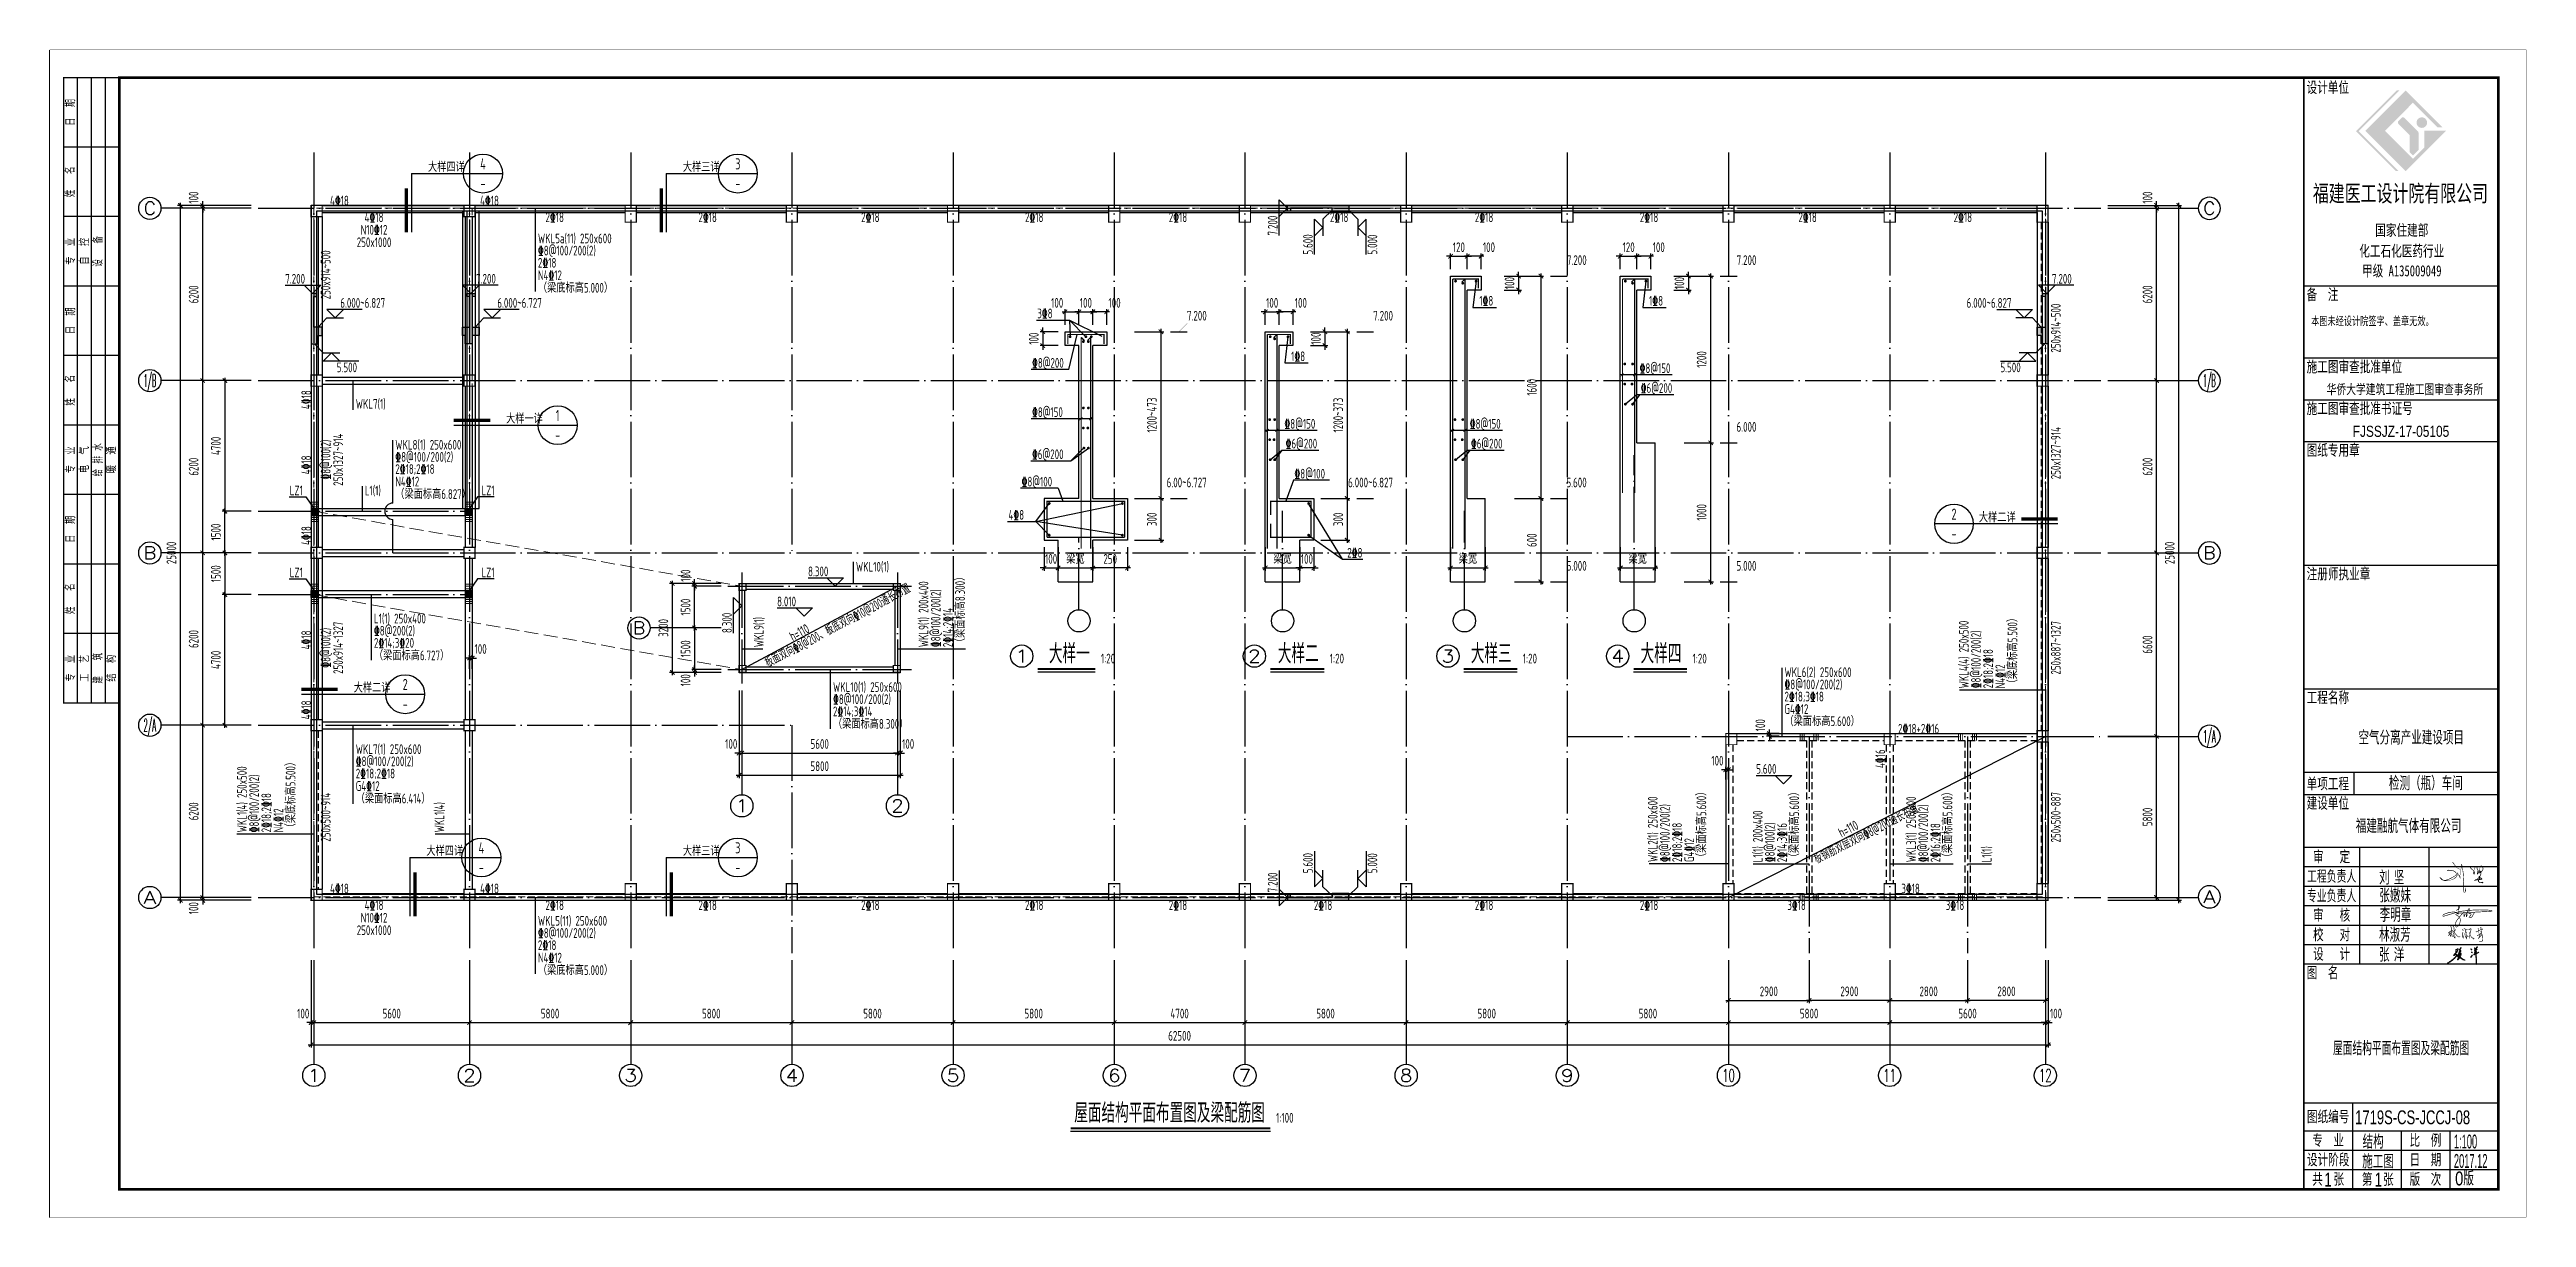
# Model space of a CAD drawing. Extents: x 287065 to 1473467, y 284802 to 344222.
# Drawn here: x 973237 to 1062357, y 284802 to 326822 of the extents above; entities that cross this region are included whole.
import ezdxf
from ezdxf.enums import TextEntityAlignment as Align

# ---------------------------------------------------------------- set-up
doc = ezdxf.new("R2010")
doc.units = 0
doc.header["$LTSCALE"] = 1000
for name, pattern in [('3', [3.75, 2.5, -1.25]), ('DASH', [0.35, 0.25, -0.1]), ('DOTE', [2.42, 2, -0.2, 0.02, -0.2])]:
    doc.linetypes.add(name, pattern=pattern)
doc.layers.get('0').update_dxf_attribs({"linetype": 'CONTINUOUS'})
doc.layers.get('DEFPOINTS').update_dxf_attribs({"linetype": 'CONTINUOUS'})
for name, color, linetype in [('22000', 2, 'CONTINUOUS'), ('AXIS', 8, 'DOTE'), ('AXIS_DIM', 3, 'CONTINUOUS'), ('AXIS_TEXT', 3, 'CONTINUOUS'), ('BEAM_CON', 4, 'CONTINUOUS'), ('COLU', 7, 'CONTINUOUS'), ('DIM', 3, 'CONTINUOUS'), ('DOTE', 8, 'DOTE'), ('FRAME', 3, 'CONTINUOUS'), ('HATCH', 8, 'CONTINUOUS'), ('PUB_TEXT', 7, 'CONTINUOUS'), ('roof', 30, 'CONTINUOUS'), ('S_BEAMDASH', 134, '3'), ('S_BEAMDIMLOCAL', 7, 'CONTINUOUS'), ('S_BEAMDIMLOCALVER', 7, 'CONTINUOUS'), ('S_BEAMDIMMASS', 2, 'CONTINUOUS'), ('S_BEAMDIMMASSVER', 2, 'CONTINUOUS'), ('S_SUBBEAMHOOP', 1, 'CONTINUOUS'), ('TEXT', 7, 'CONTINUOUS'), ('THIN', 7, 'CONTINUOUS'), ('TK', 211, 'CONTINUOUS'), ('WALL', 6, 'CONTINUOUS'), ('审图中心证书', 7, 'CONTINUOUS'), ('支座钢筋', 1, 'CONTINUOUS'), ('文字', 7, 'CONTINUOUS'), ('柱涂实', 54, 'CONTINUOUS'), ('洞口边线', 7, 'CONTINUOUS'), ('流程图', 1, 'CONTINUOUS'), ('第三道尺寸线', 4, 'CONTINUOUS'), ('签字边框线', 4, 'CONTINUOUS')]:
    doc.layers.add(name, color=color, linetype=linetype)
doc.layers.add('rein', color=1, linetype='CONTINUOUS', lineweight=18)
doc.styles.add('_HZTXT', font='tq__rshz.shx', dxfattribs={"width": 0.8, "bigfont": 'tq__hzdc.shx'})
doc.styles.add('_TCH_AXIS', font='COMPLEX', dxfattribs={"bigfont": 'GBCBIG'})
doc.styles.add('COMPLEX', font='COMPLEX')
doc.styles.add('DXFS', font='txt.shx', dxfattribs={"width": 0.7, "bigfont": 'dxfs.shx'})
doc.styles.add('FRAME', font='simhei.ttf', dxfattribs={"width": 0.7})
doc.styles.add('TSSD_Dimension', font='tssdeng.shx', dxfattribs={"width": 0.7, "bigfont": 'hztxt.shx'})
doc.styles.add('TSSD_Label', font='tssdeng.shx', dxfattribs={"width": 0.7, "bigfont": 'aHzTXT.shx'})
doc.styles.add('TSSD_Num', font='Tssdeng.shx', dxfattribs={"width": 0.7, "bigfont": 'hztxt.shx'})
doc.styles.add('TSSD_Rein', font='tssdeng.shx', dxfattribs={"width": 0.7, "bigfont": 'hztxt.shx'})
doc.styles.add('ZSM-FF', font='SJRF', dxfattribs={"width": 0.7, "bigfont": 'HZF'})
doc.styles.add('黑体', font='simhei.ttf', dxfattribs={"width": 0.7})
doc.dimstyles.new('TSSD_100_100', dxfattribs={"dimtxt": 350, "dimasz": 150, "dimexe": 100, "dimexo": 250, "dimgap": 150, "dimtad": 1, "dimdec": 0, "dimzin": 0, "dimdsep": 46, "dimtxsty": 'TSSD_Dimension', "dimblk": 'ARCHTICK', "dimcen": 0, "dimdle": 100, "dimclrd": 3, "dimclre": 3, "dimclrt": 7, "dimadec": 0, "dimazin": 0, "dimtfac": 1, "dimtdec": 0, "dimtix": 1, "dimtmove": 2, "dimatfit": 3, "dimfxl": 100, "dimtolj": 1, "dimtzin": 0, "dimarcsym": 0})
doc.dimstyles.new('TSSD_100_100$0', dxfattribs={"dimtxt": 350, "dimasz": 100, "dimexe": 100, "dimexo": 250, "dimgap": 100, "dimtad": 1, "dimdec": 0, "dimzin": 0, "dimdsep": 46, "dimtxsty": 'TSSD_Rein', "dimblk": 'ARCHTICK', "dimcen": 0, "dimdle": 100, "dimclrt": 7, "dimadec": 0, "dimazin": 0, "dimtfac": 1, "dimtdec": 0, "dimtix": 1, "dimtmove": 2, "dimatfit": 3, "dimfxl": 100, "dimtolj": 1, "dimtzin": 0, "dimarcsym": 0})
doc.dimstyles.new('TSSD_20_100', dxfattribs={"dimtxt": 350, "dimasz": 150, "dimexe": 100, "dimexo": 250, "dimgap": 150, "dimtad": 1, "dimdec": 0, "dimlfac": 0.2, "dimzin": 0, "dimdsep": 46, "dimtxsty": 'TSSD_Dimension', "dimblk": 'ARCHTICK', "dimcen": 0, "dimdle": 100, "dimclrd": 256, "dimclre": 256, "dimclrt": 55, "dimadec": 0, "dimazin": 0, "dimtfac": 1, "dimtdec": 0, "dimtix": 1, "dimtmove": 2, "dimatfit": 3, "dimldrblk": '_tsdbk', "dimfxl": 100, "dimtolj": 1, "dimtzin": 0, "dimarcsym": 0})

msp = doc.modelspace()

# ---------------------------------------------------------------- texts
at = {"layer": 'PUB_TEXT', "style": '_HZTXT'}
for s, width, p in [('检测（瓶）车间', 0.8, (1057407.971, 300171.708)), ('1719S-CS-JCCJ-08', 0.7, (1056193.967, 288154.42)), ('1', 0.7, (1055087.906, 285914.447)), ('1', 0.7, (1056899.392, 285914.447)), ('0版', 0.8, (1059789.514, 285954.703))]:
    msp.add_text(s, height=500, dxfattribs=dict(at, width=width)).set_placement(p)
at = {"layer": 'S_BEAMDIMLOCAL', "style": 'TSSD_Rein', "width": 0.7}
for s, p in [('4%%13218', (984006.885, 321211.758)), ('4%%13218', (989406.885, 321211.758)), ('4%%13218', (984006.885, 296461.758)), ('4%%13218', (989406.885, 296461.758)), ('3%%13218', (1040531.885, 296461.758))]:
    msp.add_text(s, height=350, dxfattribs=at).set_placement(p, align=Align.RIGHT)
for s, p in [('4%%13218', (984912.589, 320961.658)), ('2%%13218', (991414.16, 320961.658)), ('2%%13218', (996916.201, 320961.658)), ('2%%13218', (1002769.073, 320961.658)), ('2%%13218', (1008666.045, 320961.658)), ('2%%13218', (1013838.35, 320961.658)), ('2%%13218', (1019637.369, 320961.658)), ('2%%13218', (1024852.642, 320961.658)), ('2%%13218', (1030787.708, 320961.658)), ('2%%13218', (1036492.279, 320961.658)), ('2%%13218', (1042077.127, 320961.658)), ('250x1000', (984912.589, 320061.658)), ('N10%%13212', (984912.589, 320511.658)), ('4%%13218', (984912.589, 296211.658)), ('2%%13218', (991414.16, 296211.658)), ('2%%13218', (996916.201, 296211.658)), ('2%%13218', (1002769.073, 296211.658)), ('2%%13218', (1008666.045, 296211.658)), ('2%%13218', (1013838.35, 296211.658)), ('2%%13218', (1019058.105, 296211.658)), ('2%%13218', (1024852.642, 296211.658)), ('2%%13218', (1030787.708, 296211.658)), ('3%%13218', (1036095.447, 296211.658)), ('3%%13218', (1041795.447, 296211.658)), ('250x1000', (984912.589, 295311.658)), ('N10%%13212', (984912.589, 295761.658))]:
    msp.add_text(s, height=350, dxfattribs=at).set_placement(p, align=Align.TOP_CENTER)
msp.add_text('2%%13218+2%%13216', height=349.99999, dxfattribs=at).set_placement((1039747.408, 302211.758))
at = {"layer": 'S_BEAMDIMLOCALVER', "style": 'TSSD_Rein', "width": 0.7}
for s, height, p in [('250x914~500', 349.99999, (982997.021, 318715.662)), ('250x914~500', 349.99999, (1045247.021, 316798.21)), ('4%%13218', 350, (982296.971, 314223.624)), ('250x1327~914', 349.99999, (983447.021, 312065.914)), ('250x1327~914', 349.99999, (1045247.021, 312299.843)), ('4%%13218', 350, (982296.971, 311877.837)), ('%%1328@100(2)', 349.99999, (982997.021, 312065.914)), ('4%%13218', 350, (982296.971, 309335.317)), ('4%%13218', 350, (982296.971, 305580.494)), ('%%1328@100(2)', 349.99999, (982997.021, 305297.831)), ('250x914~1327', 349.99999, (983447.021, 305297.831)), ('250x887~1327', 349.99999, (1045247.021, 305297.831)), ('4%%13218', 350, (982296.971, 303062.618)), ('250x500~914', 349.99999, (982997.021, 299202.237)), ('250x500~887', 349.99999, (1045247.021, 299202.237))]:
    msp.add_text(s, height=height, rotation=89.99999846, dxfattribs=at).set_placement(p, align=Align.TOP_CENTER)
msp.add_text('4%%13216', height=350, rotation=89.99999846, dxfattribs=at).set_placement((1039281.971, 301642.227), align=Align.RIGHT)
at = {"layer": 'S_BEAMDIMMASS', "style": 'TSSD_Rein', "width": 0.7}
for s, height, p in [('WKL5a(11) 250x600', 349.99999, (990809.597, 319850.514)), ('2%%13218', 350, (990809.597, 318975.514)), ('%%1328@100/200(2)', 349.99999, (990809.597, 319413.014)), ('N4%%13212', 350, (990809.597, 318525.514)), ('（梁底标高5.000）', 349.99999, (990809.597, 318075.514)), ('WKL7(1)', 350, (984254.554, 313899.519)), ('WKL8(1) 250x600', 349.99999, (985677.419, 312428.525)), ('%%1328@100/200(2)', 349.99999, (985677.419, 311991.025)), ('L1(1)', 350, (984581.043, 310778.836)), ('2%%13218;2%%13218', 349.99999, (985677.419, 311553.525)), ('N4%%13212', 350, (985677.419, 311103.525)), ('（梁面标高6.827）', 349.99999, (985677.419, 310653.525)), ('WKL10(1)', 350, (1002250.443, 308039.043)), ('L1(1) 250x400', 349.99999, (984909.487, 306174.519)), ('%%1328@200(2)', 349.99999, (984909.487, 305737.019)), ('2%%13214;3%%13220', 349.99999, (984909.487, 305299.519)), ('（梁面标高6.727）', 349.99999, (984909.487, 304849.519)), ('WKL10(1) 250x600', 349.99999, (1001426.455, 303710.747)), ('WKL6(2) 250x600', 349.99999, (1035660.297, 304243.206)), ('%%1328@100/200(2)', 349.99999, (1035660.297, 303805.706)), ('2%%13214;3%%13214', 349.99999, (1001426.455, 302835.747)), ('%%1328@100/200(2)', 349.99999, (1001426.455, 303273.247)), ('2%%13218;3%%13218', 349.99999, (1035660.297, 303368.206)), ('G4%%13212', 350, (1035660.297, 302918.206)), ('（梁面标高8.300）', 349.99999, (1001426.455, 302385.747)), ('（梁面标高5.600）', 349.99999, (1035660.297, 302480.206)), ('WKL7(1) 250x600', 349.99999, (984254.554, 301474.519)), ('%%1328@100/200(2)', 349.99999, (984254.554, 301037.019)), ('2%%13218;2%%13218', 349.99999, (984254.554, 300599.519)), ('G4%%13212', 350, (984254.554, 300149.519)), ('（梁面标高6.414）', 349.99999, (984254.554, 299699.519)), ('WKL5(11) 250x600', 349.99999, (990809.597, 295299.519)), ('%%1328@100/200(2)', 349.99999, (990809.597, 294862.019)), ('2%%13218', 350, (990809.597, 294424.519)), ('N4%%13212', 350, (990809.597, 293974.519)), ('（梁底标高5.000）', 349.99999, (990809.597, 293524.519))]:
    msp.add_text(s, height=height, dxfattribs=at).set_placement(p)
at = {"layer": 'S_BEAMDIMMASSVER', "style": 'TSSD_Rein', "width": 0.7}
for s, height, p in [('WKL9(1) 200x400', 349.99999, (1004859.199, 305320.49)), ('%%1328@100/200(2)', 349.99999, (1005296.699, 305320.49)), ('2%%13214;2%%13214', 349.99999, (1005734.199, 305320.49)), ('（梁面标高8.300）', 349.99999, (1006172.199, 305320.49)), ('WKL9(1)', 350, (998933.86, 305320.49)), ('WKL4(4) 250x500', 349.99999, (1042287.112, 303837.912)), ('%%1328@100/200(2)', 349.99999, (1042724.612, 303837.912)), ('（梁底标高5.500）', 349.99999, (1044038.112, 303837.912)), ('2%%13218;2%%13218', 349.99999, (1043162.112, 303837.912)), ('N4%%13212', 350, (1043600.112, 303837.912)), ('WKL1(4) 250x500', 349.99999, (980335.462, 298655.84)), ('%%1328@100/200(2)', 349.99999, (980772.962, 298655.84)), ('（梁底标高5.500）', 349.99999, (982086.462, 298655.84)), ('2%%13218;2%%13218', 349.99999, (981210.462, 298655.84)), ('N4%%13212', 350, (981648.462, 298655.84)), ('WKL1(4)', 350, (987438.261, 298655.84)), ('WKL2(1) 250x600', 349.99999, (1031094.806, 297589.22)), ('%%1328@100/200(2)', 349.99999, (1031532.306, 297589.22)), ('（梁面标高5.600）', 349.99999, (1032845.806, 297589.22)), ('（梁面标高5.600）', 349.99999, (1036185.439, 297582.24)), ('WKL3(1) 250x600', 349.99999, (1040390.609, 297582.24)), ('%%1328@100/200(2)', 349.99999, (1040828.109, 297582.24)), ('（梁面标高5.600）', 349.99999, (1041703.109, 297582.24)), ('2%%13218;2%%13218', 349.99999, (1031969.806, 297589.22)), ('L1(1) 200x400', 349.99999, (1034872.939, 297582.24)), ('%%1328@100(2)', 349.99999, (1035310.439, 297582.24)), ('2%%13214;3%%13216', 349.99999, (1035747.939, 297582.24)), ('2%%13216;2%%13218', 349.99999, (1041265.609, 297582.24)), ('G4%%13212', 350, (1032407.806, 297589.22)), ('L1(1)', 350, (1043109.835, 297582.24))]:
    msp.add_text(s, height=height, rotation=89.99999846, dxfattribs=at).set_placement(p)
at = {"layer": 'TEXT', "linetype": 'ByBlock', "style": 'TSSD_Rein', "width": 0.7}
for s, p in [('大样四详', (986854.4, 322420.243)), ('大样三详', (996023.428, 322420.243)), ('大样一详', (989664.212, 313366.915)), ('大样二详', (1042655.479, 309816.803)), ('大样二详', (984179.684, 303686.758)), ('大样四详', (986795.487, 297812.498)), ('大样三详', (996023.428, 297812.498)), ('1:100', (1017367.041, 288211.708))]:
    msp.add_text(s, height=350, dxfattribs=at).set_placement(p)
at = {"layer": 'TEXT', "style": 'TSSD_Rein', "width": 0.7}
for p in [(981880.226, 310783.545), (988780.255, 310783.545), (981880.226, 307833.545), (988780.255, 307833.545)]:
    msp.add_text('LZ1', height=350, dxfattribs=at).set_placement(p)
at = {"layer": 'TEXT', "style": 'TSSD_Rein'}
for s, rotation, width, p in [('板面双向%%1328@200、板底双向%%13210@200通长布置', 28, 0.6, (999094.848, 304572.412)), ('h=110', 28, 0.7, (999976.083, 305527.655)), ('板钢筋双层双向%%1328@200通长布置', 27, 0.6, (1036830.906, 297510.055)), ('h=110', 27, 0.7, (1037712.141, 298465.299))]:
    msp.add_text(s, height=350, rotation=rotation, dxfattribs=dict(at, width=width)).set_placement(p)
at = {"layer": 'TEXT', "linetype": 'ByBlock', "style": 'TSSD_Rein', "width": 0.7}
msp.add_text('屋面结构平面布置图及梁配筋图', height=700, dxfattribs=at).set_placement((1016967.041, 288211.708), align=Align.RIGHT)
at = {"layer": 'THIN', "style": 'TSSD_Label', "width": 0.7}
for s, p in [('7.200', (1017421.079, 320133.247)), ('5.600', (1018689.972, 319445.316)), ('5.000', (1021008.724, 319445.316)), ('8.300', (997786.971, 305829.054)), ('5.600', (1018689.972, 297186.561)), ('5.000', (1021008.724, 297186.561)), ('7.200', (1017421.079, 296498.631))]:
    msp.add_text(s, height=350, rotation=90, dxfattribs=at).set_placement(p)
for s, p in [('7.200', (981718.51, 318399.046)), ('7.200', (988583.894, 318399.046)), ('7.200', (1045283.894, 318399.046)), ('6.000~6.827', (983696.824, 317530.153)), ('6.000~6.727', (989346.824, 317530.153)), ('6.000~6.827', (1042212.503, 317530.153)), ('5.500', (983571.824, 315211.401)), ('5.500', (1043430.58, 315211.401)), ('8.300', (1000528.211, 307871.708)), ('8.010', (999414.382, 306790.393)), ('5.600', (1034643.312, 300764.617))]:
    msp.add_text(s, height=350, dxfattribs=at).set_placement(p)
at = {"layer": 'TK', "style": 'ZSM-FF', "width": 0.7}
msp.add_text('屋面结构平面布置图及梁配筋图', height=500, dxfattribs=at).set_placement((1057846.971, 290911.708), align=Align.MIDDLE)

# ---------------------------------------------------------------- blocks, each defined once
blk = doc.blocks.new('_ARCHTICK')
at = {"color": 0}
blk.add_lwpolyline([(-0.53, -0.53, 0.25, 0.25, 0), (0.53, 0.53, 0.5, 0.5, 0)], format="xyseb", dxfattribs=at)
blk = doc.blocks.new('*D328')
at = {"layer": 'DEFPOINTS', "color": 0}
for p in [(1033547, 300911), (1033547, 300305), (1033647, 300305)]:
    blk.add_point(p, dxfattribs=at)
at = {"layer": 'DIM', "color": 3, "lineweight": -2}
for p, q in [((1033547, 300911), (1033397, 300911)), ((1033547, 300555), (1033547, 301011)), ((1033647, 300911), (1033547, 300911)), ((1033647, 300555), (1033647, 301011)), ((1033647, 300911), (1033797, 300911))]:
    blk.add_line(p, q, dxfattribs=at)
at = {"layer": 'DIM', "color": 3, "lineweight": -2, "xscale": 150, "yscale": 150, "zscale": 150}
blk.add_blockref('_ARCHTICK', (1033547, 300911), dxfattribs=at)
at = {"layer": 'DIM', "color": 3, "lineweight": -2, "xscale": 150, "yscale": 150, "zscale": 150, "rotation": 180}
blk.add_blockref('_ARCHTICK', (1033647, 300911), dxfattribs=at)
at = {"layer": 'DIM', "color": 7, "insert": (1033247, 301236), "char_height": 350, "attachment_point": 5, "style": 'TSSD_Dimension'}
blk.add_mtext('\\A1;100', dxfattribs=at)
blk = doc.blocks.new('*D329')
at = {"layer": 'DEFPOINTS', "color": 0}
for p in [(1035116, 302212), (1035722, 302212), (1035722, 302112)]:
    blk.add_point(p, dxfattribs=at)
at = {"layer": 'DIM', "color": 3, "lineweight": -2}
for p, q in [((1035472, 302212), (1035016, 302212)), ((1035116, 302212), (1035116, 302362)), ((1035116, 302112), (1035116, 302212)), ((1035472, 302112), (1035016, 302112)), ((1035116, 302112), (1035116, 301962))]:
    blk.add_line(p, q, dxfattribs=at)
at = {"layer": 'DIM', "color": 3, "lineweight": -2, "xscale": 150, "yscale": 150, "zscale": 150}
for p, rotation in [((1035116, 302212), 270), ((1035116, 302112), 90)]:
    blk.add_blockref('_ARCHTICK', p, dxfattribs=dict(at, rotation=rotation))
at = {"layer": 'DIM', "color": 7, "insert": (1034791, 302512), "char_height": 350, "attachment_point": 5, "rotation": 90, "style": 'TSSD_Dimension'}
blk.add_mtext('\\A1;100', dxfattribs=at)
blk = doc.blocks.new('*D406')
at = {"layer": 'AXIS_DIM', "color": 3, "lineweight": -2}
for p, q in [((982647, 294062), (982647, 291712)), ((982747, 294062), (982747, 291712)), ((982647, 291812), (982497, 291812)), ((982647, 291812), (982747, 291812)), ((982747, 291812), (982897, 291812))]:
    blk.add_line(p, q, dxfattribs=at)
at = {"layer": 'DEFPOINTS', "color": 0}
for p in [(982647, 294312), (982747, 294312), (982747, 291812)]:
    blk.add_point(p, dxfattribs=at)
at = {"layer": 'AXIS_DIM', "color": 3, "lineweight": -2, "xscale": 150, "yscale": 150, "zscale": 150}
blk.add_blockref('_ARCHTICK', (982647, 291812), dxfattribs=at)
at = {"layer": 'AXIS_DIM', "color": 3, "lineweight": -2, "xscale": 150, "yscale": 150, "zscale": 150, "rotation": 180}
blk.add_blockref('_ARCHTICK', (982747, 291812), dxfattribs=at)
at = {"layer": 'AXIS_DIM', "color": 7, "insert": (982365, 292137), "char_height": 350, "attachment_point": 5, "style": 'TSSD_Dimension'}
blk.add_mtext('\\A1;100', dxfattribs=at)
blk = doc.blocks.new('*D407')
at = {"layer": 'AXIS_DIM', "color": 3, "lineweight": -2}
for p, q in [((982747, 294062), (982747, 291712)), ((988347, 294062), (988347, 291712)), ((982647, 291812), (988447, 291812))]:
    blk.add_line(p, q, dxfattribs=at)
at = {"layer": 'DEFPOINTS', "color": 0}
for p in [(982747, 294312), (988347, 294312), (988347, 291812)]:
    blk.add_point(p, dxfattribs=at)
at = {"layer": 'AXIS_DIM', "color": 3, "lineweight": -2, "xscale": 150, "yscale": 150, "zscale": 150, "rotation": 180}
blk.add_blockref('_ARCHTICK', (982747, 291812), dxfattribs=at)
at = {"layer": 'AXIS_DIM', "color": 3, "lineweight": -2, "xscale": 150, "yscale": 150, "zscale": 150}
blk.add_blockref('_ARCHTICK', (988347, 291812), dxfattribs=at)
at = {"layer": 'AXIS_DIM', "color": 7, "insert": (985547, 292137), "char_height": 350, "attachment_point": 5, "style": 'TSSD_Dimension'}
blk.add_mtext('\\A1;5600', dxfattribs=at)
blk = doc.blocks.new('*D408')
at = {"layer": 'AXIS_DIM', "color": 3, "lineweight": -2}
for p, q in [((988347, 294062), (988347, 291712)), ((994147, 294062), (994147, 291712)), ((988247, 291812), (994247, 291812))]:
    blk.add_line(p, q, dxfattribs=at)
at = {"layer": 'DEFPOINTS', "color": 0}
for p in [(988347, 294312), (994147, 294312), (994147, 291812)]:
    blk.add_point(p, dxfattribs=at)
at = {"layer": 'AXIS_DIM', "color": 3, "lineweight": -2, "xscale": 150, "yscale": 150, "zscale": 150, "rotation": 180}
blk.add_blockref('_ARCHTICK', (988347, 291812), dxfattribs=at)
at = {"layer": 'AXIS_DIM', "color": 3, "lineweight": -2, "xscale": 150, "yscale": 150, "zscale": 150}
blk.add_blockref('_ARCHTICK', (994147, 291812), dxfattribs=at)
at = {"layer": 'AXIS_DIM', "color": 7, "insert": (991247, 292137), "char_height": 350, "attachment_point": 5, "style": 'TSSD_Dimension'}
blk.add_mtext('\\A1;5800', dxfattribs=at)
blk = doc.blocks.new('*D409')
at = {"layer": 'AXIS_DIM', "color": 3, "lineweight": -2}
for p, q in [((994147, 294062), (994147, 291712)), ((999947, 294062), (999947, 291712)), ((994047, 291812), (1000047, 291812))]:
    blk.add_line(p, q, dxfattribs=at)
at = {"layer": 'DEFPOINTS', "color": 0}
for p in [(994147, 294312), (999947, 294312), (999947, 291812)]:
    blk.add_point(p, dxfattribs=at)
at = {"layer": 'AXIS_DIM', "color": 3, "lineweight": -2, "xscale": 150, "yscale": 150, "zscale": 150, "rotation": 180}
blk.add_blockref('_ARCHTICK', (994147, 291812), dxfattribs=at)
at = {"layer": 'AXIS_DIM', "color": 3, "lineweight": -2, "xscale": 150, "yscale": 150, "zscale": 150}
blk.add_blockref('_ARCHTICK', (999947, 291812), dxfattribs=at)
at = {"layer": 'AXIS_DIM', "color": 7, "insert": (997047, 292137), "char_height": 350, "attachment_point": 5, "style": 'TSSD_Dimension'}
blk.add_mtext('\\A1;5800', dxfattribs=at)
blk = doc.blocks.new('*D410')
at = {"layer": 'AXIS_DIM', "color": 3, "lineweight": -2}
for p, q in [((999947, 294062), (999947, 291712)), ((1005747, 294062), (1005747, 291712)), ((999847, 291812), (1005847, 291812))]:
    blk.add_line(p, q, dxfattribs=at)
at = {"layer": 'DEFPOINTS', "color": 0}
for p in [(999947, 294312), (1005747, 294312), (1005747, 291812)]:
    blk.add_point(p, dxfattribs=at)
at = {"layer": 'AXIS_DIM', "color": 3, "lineweight": -2, "xscale": 150, "yscale": 150, "zscale": 150, "rotation": 180}
blk.add_blockref('_ARCHTICK', (999947, 291812), dxfattribs=at)
at = {"layer": 'AXIS_DIM', "color": 3, "lineweight": -2, "xscale": 150, "yscale": 150, "zscale": 150}
blk.add_blockref('_ARCHTICK', (1005747, 291812), dxfattribs=at)
at = {"layer": 'AXIS_DIM', "color": 7, "insert": (1002847, 292137), "char_height": 350, "attachment_point": 5, "style": 'TSSD_Dimension'}
blk.add_mtext('\\A1;5800', dxfattribs=at)
blk = doc.blocks.new('*D411')
at = {"layer": 'AXIS_DIM', "color": 3, "lineweight": -2}
for p, q in [((1005747, 294062), (1005747, 291712)), ((1011547, 294062), (1011547, 291712)), ((1005647, 291812), (1011647, 291812))]:
    blk.add_line(p, q, dxfattribs=at)
at = {"layer": 'DEFPOINTS', "color": 0}
for p in [(1005747, 294312), (1011547, 294312), (1011547, 291812)]:
    blk.add_point(p, dxfattribs=at)
at = {"layer": 'AXIS_DIM', "color": 3, "lineweight": -2, "xscale": 150, "yscale": 150, "zscale": 150, "rotation": 180}
blk.add_blockref('_ARCHTICK', (1005747, 291812), dxfattribs=at)
at = {"layer": 'AXIS_DIM', "color": 3, "lineweight": -2, "xscale": 150, "yscale": 150, "zscale": 150}
blk.add_blockref('_ARCHTICK', (1011547, 291812), dxfattribs=at)
at = {"layer": 'AXIS_DIM', "color": 7, "insert": (1008647, 292137), "char_height": 350, "attachment_point": 5, "style": 'TSSD_Dimension'}
blk.add_mtext('\\A1;5800', dxfattribs=at)
blk = doc.blocks.new('*D412')
at = {"layer": 'AXIS_DIM', "color": 3, "lineweight": -2}
for p, q in [((1011547, 294062), (1011547, 291712)), ((1016247, 294062), (1016247, 291712)), ((1011447, 291812), (1016347, 291812))]:
    blk.add_line(p, q, dxfattribs=at)
at = {"layer": 'DEFPOINTS', "color": 0}
for p in [(1011547, 294312), (1016247, 294312), (1016247, 291812)]:
    blk.add_point(p, dxfattribs=at)
at = {"layer": 'AXIS_DIM', "color": 3, "lineweight": -2, "xscale": 150, "yscale": 150, "zscale": 150, "rotation": 180}
blk.add_blockref('_ARCHTICK', (1011547, 291812), dxfattribs=at)
at = {"layer": 'AXIS_DIM', "color": 3, "lineweight": -2, "xscale": 150, "yscale": 150, "zscale": 150}
blk.add_blockref('_ARCHTICK', (1016247, 291812), dxfattribs=at)
at = {"layer": 'AXIS_DIM', "color": 7, "insert": (1013897, 292137), "char_height": 350, "attachment_point": 5, "style": 'TSSD_Dimension'}
blk.add_mtext('\\A1;4700', dxfattribs=at)
blk = doc.blocks.new('*D413')
at = {"layer": 'AXIS_DIM', "color": 3, "lineweight": -2}
for p, q in [((1016247, 294062), (1016247, 291712)), ((1022047, 294062), (1022047, 291712)), ((1016147, 291812), (1022147, 291812))]:
    blk.add_line(p, q, dxfattribs=at)
at = {"layer": 'DEFPOINTS', "color": 0}
for p in [(1016247, 294312), (1022047, 294312), (1022047, 291812)]:
    blk.add_point(p, dxfattribs=at)
at = {"layer": 'AXIS_DIM', "color": 3, "lineweight": -2, "xscale": 150, "yscale": 150, "zscale": 150, "rotation": 180}
blk.add_blockref('_ARCHTICK', (1016247, 291812), dxfattribs=at)
at = {"layer": 'AXIS_DIM', "color": 3, "lineweight": -2, "xscale": 150, "yscale": 150, "zscale": 150}
blk.add_blockref('_ARCHTICK', (1022047, 291812), dxfattribs=at)
at = {"layer": 'AXIS_DIM', "color": 7, "insert": (1019147, 292137), "char_height": 350, "attachment_point": 5, "style": 'TSSD_Dimension'}
blk.add_mtext('\\A1;5800', dxfattribs=at)
blk = doc.blocks.new('*D414')
at = {"layer": 'AXIS_DIM', "color": 3, "lineweight": -2}
for p, q in [((1022047, 294062), (1022047, 291712)), ((1027847, 294062), (1027847, 291712)), ((1021947, 291812), (1027947, 291812))]:
    blk.add_line(p, q, dxfattribs=at)
at = {"layer": 'DEFPOINTS', "color": 0}
for p in [(1022047, 294312), (1027847, 294312), (1027847, 291812)]:
    blk.add_point(p, dxfattribs=at)
at = {"layer": 'AXIS_DIM', "color": 3, "lineweight": -2, "xscale": 150, "yscale": 150, "zscale": 150, "rotation": 180}
blk.add_blockref('_ARCHTICK', (1022047, 291812), dxfattribs=at)
at = {"layer": 'AXIS_DIM', "color": 3, "lineweight": -2, "xscale": 150, "yscale": 150, "zscale": 150}
blk.add_blockref('_ARCHTICK', (1027847, 291812), dxfattribs=at)
at = {"layer": 'AXIS_DIM', "color": 7, "insert": (1024947, 292137), "char_height": 350, "attachment_point": 5, "style": 'TSSD_Dimension'}
blk.add_mtext('\\A1;5800', dxfattribs=at)
blk = doc.blocks.new('*D415')
at = {"layer": 'AXIS_DIM', "color": 3, "lineweight": -2}
for p, q in [((1027847, 294062), (1027847, 291712)), ((1033647, 294062), (1033647, 291712)), ((1027747, 291812), (1033747, 291812))]:
    blk.add_line(p, q, dxfattribs=at)
at = {"layer": 'DEFPOINTS', "color": 0}
for p in [(1027847, 294312), (1033647, 294312), (1033647, 291812)]:
    blk.add_point(p, dxfattribs=at)
at = {"layer": 'AXIS_DIM', "color": 3, "lineweight": -2, "xscale": 150, "yscale": 150, "zscale": 150, "rotation": 180}
blk.add_blockref('_ARCHTICK', (1027847, 291812), dxfattribs=at)
at = {"layer": 'AXIS_DIM', "color": 3, "lineweight": -2, "xscale": 150, "yscale": 150, "zscale": 150}
blk.add_blockref('_ARCHTICK', (1033647, 291812), dxfattribs=at)
at = {"layer": 'AXIS_DIM', "color": 7, "insert": (1030747, 292137), "char_height": 350, "attachment_point": 5, "style": 'TSSD_Dimension'}
blk.add_mtext('\\A1;5800', dxfattribs=at)
blk = doc.blocks.new('*D416')
at = {"layer": 'AXIS_DIM', "color": 3, "lineweight": -2}
for p, q in [((1033647, 294062), (1033647, 291712)), ((1039447, 294062), (1039447, 291712)), ((1033547, 291812), (1039547, 291812))]:
    blk.add_line(p, q, dxfattribs=at)
at = {"layer": 'DEFPOINTS', "color": 0}
for p in [(1033647, 294312), (1039447, 294312), (1039447, 291812)]:
    blk.add_point(p, dxfattribs=at)
at = {"layer": 'AXIS_DIM', "color": 3, "lineweight": -2, "xscale": 150, "yscale": 150, "zscale": 150, "rotation": 180}
blk.add_blockref('_ARCHTICK', (1033647, 291812), dxfattribs=at)
at = {"layer": 'AXIS_DIM', "color": 3, "lineweight": -2, "xscale": 150, "yscale": 150, "zscale": 150}
blk.add_blockref('_ARCHTICK', (1039447, 291812), dxfattribs=at)
at = {"layer": 'AXIS_DIM', "color": 7, "insert": (1036547, 292137), "char_height": 350, "attachment_point": 5, "style": 'TSSD_Dimension'}
blk.add_mtext('\\A1;5800', dxfattribs=at)
blk = doc.blocks.new('*D417')
at = {"layer": 'AXIS_DIM', "color": 3, "lineweight": -2}
for p, q in [((1039447, 294062), (1039447, 291712)), ((1045047, 294062), (1045047, 291712)), ((1039347, 291812), (1045147, 291812))]:
    blk.add_line(p, q, dxfattribs=at)
at = {"layer": 'DEFPOINTS', "color": 0}
for p in [(1039447, 294312), (1045047, 294312), (1045047, 291812)]:
    blk.add_point(p, dxfattribs=at)
at = {"layer": 'AXIS_DIM', "color": 3, "lineweight": -2, "xscale": 150, "yscale": 150, "zscale": 150, "rotation": 180}
blk.add_blockref('_ARCHTICK', (1039447, 291812), dxfattribs=at)
at = {"layer": 'AXIS_DIM', "color": 3, "lineweight": -2, "xscale": 150, "yscale": 150, "zscale": 150}
blk.add_blockref('_ARCHTICK', (1045047, 291812), dxfattribs=at)
at = {"layer": 'AXIS_DIM', "color": 7, "insert": (1042247, 292137), "char_height": 350, "attachment_point": 5, "style": 'TSSD_Dimension'}
blk.add_mtext('\\A1;5600', dxfattribs=at)
blk = doc.blocks.new('*D418')
at = {"layer": 'AXIS_DIM', "color": 3, "lineweight": -2}
for p, q in [((1045047, 294062), (1045047, 291712)), ((1045147, 294062), (1045147, 291712)), ((1045047, 291812), (1044897, 291812)), ((1045047, 291812), (1045147, 291812)), ((1045147, 291812), (1045297, 291812))]:
    blk.add_line(p, q, dxfattribs=at)
at = {"layer": 'DEFPOINTS', "color": 0}
for p in [(1045047, 294312), (1045147, 294312), (1045147, 291812)]:
    blk.add_point(p, dxfattribs=at)
at = {"layer": 'AXIS_DIM', "color": 3, "lineweight": -2, "xscale": 150, "yscale": 150, "zscale": 150}
blk.add_blockref('_ARCHTICK', (1045047, 291812), dxfattribs=at)
at = {"layer": 'AXIS_DIM', "color": 3, "lineweight": -2, "xscale": 150, "yscale": 150, "zscale": 150, "rotation": 180}
blk.add_blockref('_ARCHTICK', (1045147, 291812), dxfattribs=at)
at = {"layer": 'AXIS_DIM', "color": 7, "insert": (1045429, 292137), "char_height": 350, "attachment_point": 5, "style": 'TSSD_Dimension'}
blk.add_mtext('\\A1;100', dxfattribs=at)
blk = doc.blocks.new('*D419')
at = {"layer": 'AXIS_DIM', "color": 3, "lineweight": -2}
for p, q in [((982647, 294062), (982647, 290912)), ((1045147, 294062), (1045147, 290912)), ((982547, 291012), (1045247, 291012))]:
    blk.add_line(p, q, dxfattribs=at)
at = {"layer": 'DEFPOINTS', "color": 0}
for p in [(982647, 294312), (1045147, 294312), (1045147, 291012)]:
    blk.add_point(p, dxfattribs=at)
at = {"layer": 'AXIS_DIM', "color": 3, "lineweight": -2, "xscale": 150, "yscale": 150, "zscale": 150, "rotation": 180}
blk.add_blockref('_ARCHTICK', (982647, 291012), dxfattribs=at)
at = {"layer": 'AXIS_DIM', "color": 3, "lineweight": -2, "xscale": 150, "yscale": 150, "zscale": 150}
blk.add_blockref('_ARCHTICK', (1045147, 291012), dxfattribs=at)
at = {"layer": 'AXIS_DIM', "color": 7, "insert": (1013897, 291337), "char_height": 350, "attachment_point": 5, "style": 'TSSD_Dimension'}
blk.add_mtext('\\A1;62500', dxfattribs=at)
blk = doc.blocks.new('_AXISO')
blk.add_circle((0, 0), 0.5)
at = {"layer": 'AXIS_TEXT', "style": 'COMPLEX', "width": 1.041667}
blk.add_attdef('A', text='', height=0.56, dxfattribs=at).set_placement((-0.25, -0.28), (0.25, -0.28), align=Align.FIT)
blk = doc.blocks.new('*D420')
at = {"layer": 'DEFPOINTS', "color": 0}
for p in [(988447, 304929), (988347, 304285), (988447, 304285)]:
    blk.add_point(p, dxfattribs=at)
at = {"layer": 'DIM', "color": 3, "lineweight": -2}
for p, q in [((988347, 304929), (988197, 304929)), ((988347, 304535), (988347, 305029)), ((988347, 304929), (988447, 304929)), ((988447, 304535), (988447, 305029)), ((988447, 304929), (988597, 304929))]:
    blk.add_line(p, q, dxfattribs=at)
at = {"layer": 'DIM', "color": 3, "lineweight": -2, "xscale": 150, "yscale": 150, "zscale": 150}
blk.add_blockref('_ARCHTICK', (988347, 304929), dxfattribs=at)
at = {"layer": 'DIM', "color": 3, "lineweight": -2, "xscale": 150, "yscale": 150, "zscale": 150, "rotation": 180}
blk.add_blockref('_ARCHTICK', (988447, 304929), dxfattribs=at)
at = {"layer": 'DIM', "color": 7, "insert": (988747, 305254), "char_height": 350, "attachment_point": 5, "style": 'TSSD_Dimension'}
blk.add_mtext('\\A1;100', dxfattribs=at)
blk = doc.blocks.new('*D421')
at = {"layer": 'AXIS_DIM', "color": 3, "lineweight": -2}
for p, q in [((980497, 296312), (978647, 296312)), ((980497, 296212), (978647, 296212)), ((978747, 296312), (978747, 296462)), ((978747, 296212), (978747, 296312)), ((978747, 296212), (978747, 296062))]:
    blk.add_line(p, q, dxfattribs=at)
at = {"layer": 'DEFPOINTS', "color": 0}
for p in [(978747, 296312), (980747, 296312), (980747, 296212)]:
    blk.add_point(p, dxfattribs=at)
at = {"layer": 'AXIS_DIM', "color": 3, "lineweight": -2, "xscale": 150, "yscale": 150, "zscale": 150}
for p, rotation in [((978747, 296312), 270), ((978747, 296212), 90)]:
    blk.add_blockref('_ARCHTICK', p, dxfattribs=dict(at, rotation=rotation))
at = {"layer": 'AXIS_DIM', "color": 7, "insert": (978422, 295929), "char_height": 350, "attachment_point": 5, "rotation": 90, "style": 'TSSD_Dimension'}
blk.add_mtext('\\A1;100', dxfattribs=at)
blk = doc.blocks.new('*D422')
at = {"layer": 'AXIS_DIM', "color": 3, "lineweight": -2}
for p, q in [((980497, 302512), (978647, 302512)), ((978747, 296212), (978747, 302612)), ((980497, 296312), (978647, 296312))]:
    blk.add_line(p, q, dxfattribs=at)
at = {"layer": 'DEFPOINTS', "color": 0}
for p in [(978747, 302512), (980747, 302512), (980747, 296312)]:
    blk.add_point(p, dxfattribs=at)
at = {"layer": 'AXIS_DIM', "color": 3, "lineweight": -2, "xscale": 150, "yscale": 150, "zscale": 150}
for p, rotation in [((978747, 302512), 90), ((978747, 296312), 270)]:
    blk.add_blockref('_ARCHTICK', p, dxfattribs=dict(at, rotation=rotation))
at = {"layer": 'AXIS_DIM', "color": 7, "insert": (978422, 299412), "char_height": 350, "attachment_point": 5, "rotation": 90, "style": 'TSSD_Dimension'}
blk.add_mtext('\\A1;6200', dxfattribs=at)
blk = doc.blocks.new('*D423')
at = {"layer": 'AXIS_DIM', "color": 3, "lineweight": -2}
for p, q in [((980497, 308712), (978647, 308712)), ((978747, 302412), (978747, 308812)), ((980497, 302512), (978647, 302512))]:
    blk.add_line(p, q, dxfattribs=at)
at = {"layer": 'DEFPOINTS', "color": 0}
for p in [(978747, 308712), (980747, 308712), (980747, 302512)]:
    blk.add_point(p, dxfattribs=at)
at = {"layer": 'AXIS_DIM', "color": 3, "lineweight": -2, "xscale": 150, "yscale": 150, "zscale": 150}
for p, rotation in [((978747, 308712), 90), ((978747, 302512), 270)]:
    blk.add_blockref('_ARCHTICK', p, dxfattribs=dict(at, rotation=rotation))
at = {"layer": 'AXIS_DIM', "color": 7, "insert": (978422, 305612), "char_height": 350, "attachment_point": 5, "rotation": 90, "style": 'TSSD_Dimension'}
blk.add_mtext('\\A1;6200', dxfattribs=at)
blk = doc.blocks.new('*D424')
at = {"layer": 'AXIS_DIM', "color": 3, "lineweight": -2}
for p, q in [((980497, 314912), (978647, 314912)), ((978747, 308612), (978747, 315012)), ((980497, 308712), (978647, 308712))]:
    blk.add_line(p, q, dxfattribs=at)
at = {"layer": 'DEFPOINTS', "color": 0}
for p in [(978747, 314912), (980747, 314912), (980747, 308712)]:
    blk.add_point(p, dxfattribs=at)
at = {"layer": 'AXIS_DIM', "color": 3, "lineweight": -2, "xscale": 150, "yscale": 150, "zscale": 150}
for p, rotation in [((978747, 314912), 90), ((978747, 308712), 270)]:
    blk.add_blockref('_ARCHTICK', p, dxfattribs=dict(at, rotation=rotation))
at = {"layer": 'AXIS_DIM', "color": 7, "insert": (978422, 311812), "char_height": 350, "attachment_point": 5, "rotation": 90, "style": 'TSSD_Dimension'}
blk.add_mtext('\\A1;6200', dxfattribs=at)
blk = doc.blocks.new('*D425')
at = {"layer": 'AXIS_DIM', "color": 3, "lineweight": -2}
for p, q in [((980497, 321112), (978647, 321112)), ((978747, 314812), (978747, 321212)), ((980497, 314912), (978647, 314912))]:
    blk.add_line(p, q, dxfattribs=at)
at = {"layer": 'DEFPOINTS', "color": 0}
for p in [(978747, 321112), (980747, 321112), (980747, 314912)]:
    blk.add_point(p, dxfattribs=at)
at = {"layer": 'AXIS_DIM', "color": 3, "lineweight": -2, "xscale": 150, "yscale": 150, "zscale": 150}
for p, rotation in [((978747, 321112), 90), ((978747, 314912), 270)]:
    blk.add_blockref('_ARCHTICK', p, dxfattribs=dict(at, rotation=rotation))
at = {"layer": 'AXIS_DIM', "color": 7, "insert": (978422, 318012), "char_height": 350, "attachment_point": 5, "rotation": 90, "style": 'TSSD_Dimension'}
blk.add_mtext('\\A1;6200', dxfattribs=at)
blk = doc.blocks.new('*D426')
at = {"layer": 'AXIS_DIM', "color": 3, "lineweight": -2}
for p, q in [((980497, 321212), (978647, 321212)), ((980497, 321112), (978647, 321112)), ((978747, 321212), (978747, 321362)), ((978747, 321112), (978747, 321212)), ((978747, 321112), (978747, 320962))]:
    blk.add_line(p, q, dxfattribs=at)
at = {"layer": 'DEFPOINTS', "color": 0}
for p in [(978747, 321212), (980747, 321212), (980747, 321112)]:
    blk.add_point(p, dxfattribs=at)
at = {"layer": 'AXIS_DIM', "color": 3, "lineweight": -2, "xscale": 150, "yscale": 150, "zscale": 150}
for p, rotation in [((978747, 321212), 270), ((978747, 321112), 90)]:
    blk.add_blockref('_ARCHTICK', p, dxfattribs=dict(at, rotation=rotation))
at = {"layer": 'AXIS_DIM', "color": 7, "insert": (978422, 321494), "char_height": 350, "attachment_point": 5, "rotation": 90, "style": 'TSSD_Dimension'}
blk.add_mtext('\\A1;100', dxfattribs=at)
blk = doc.blocks.new('*D427')
at = {"layer": 'AXIS_DIM', "color": 3, "lineweight": -2}
for p, q in [((980497, 321212), (977847, 321212)), ((977947, 296112), (977947, 321312)), ((980497, 296212), (977847, 296212))]:
    blk.add_line(p, q, dxfattribs=at)
at = {"layer": 'DEFPOINTS', "color": 0}
for p in [(977947, 321212), (980747, 321212), (980747, 296212)]:
    blk.add_point(p, dxfattribs=at)
at = {"layer": 'AXIS_DIM', "color": 3, "lineweight": -2, "xscale": 150, "yscale": 150, "zscale": 150}
for p, rotation in [((977947, 321212), 90), ((977947, 296212), 270)]:
    blk.add_blockref('_ARCHTICK', p, dxfattribs=dict(at, rotation=rotation))
at = {"layer": 'AXIS_DIM', "color": 7, "insert": (977622, 308712), "char_height": 350, "attachment_point": 5, "rotation": 90, "style": 'TSSD_Dimension'}
blk.add_mtext('\\A1;25000', dxfattribs=at)
blk = doc.blocks.new('*D428')
at = {"layer": 'AXIS_DIM', "color": 3, "lineweight": -2}
for p, q in [((1049047, 296212), (1049047, 302212)), ((1047297, 302112), (1049147, 302112)), ((1047297, 296312), (1049147, 296312))]:
    blk.add_line(p, q, dxfattribs=at)
at = {"layer": 'DEFPOINTS', "color": 0}
for p in [(1047047, 302112), (1049047, 302112), (1047047, 296312)]:
    blk.add_point(p, dxfattribs=at)
at = {"layer": 'AXIS_DIM', "color": 3, "lineweight": -2, "xscale": 150, "yscale": 150, "zscale": 150}
for p, rotation in [((1049047, 302112), 90), ((1049047, 296312), 270)]:
    blk.add_blockref('_ARCHTICK', p, dxfattribs=dict(at, rotation=rotation))
at = {"layer": 'AXIS_DIM', "color": 7, "insert": (1048722, 299212), "char_height": 350, "attachment_point": 5, "rotation": 90, "style": 'TSSD_Dimension'}
blk.add_mtext('\\A1;5800', dxfattribs=at)
blk = doc.blocks.new('*D429')
at = {"layer": 'AXIS_DIM', "color": 3, "lineweight": -2}
for p, q in [((1047297, 308712), (1049147, 308712)), ((1049047, 302012), (1049047, 308812)), ((1047297, 302112), (1049147, 302112))]:
    blk.add_line(p, q, dxfattribs=at)
at = {"layer": 'DEFPOINTS', "color": 0}
for p in [(1047047, 308712), (1049047, 308712), (1047047, 302112)]:
    blk.add_point(p, dxfattribs=at)
at = {"layer": 'AXIS_DIM', "color": 3, "lineweight": -2, "xscale": 150, "yscale": 150, "zscale": 150}
for p, rotation in [((1049047, 308712), 90), ((1049047, 302112), 270)]:
    blk.add_blockref('_ARCHTICK', p, dxfattribs=dict(at, rotation=rotation))
at = {"layer": 'AXIS_DIM', "color": 7, "insert": (1048722, 305412), "char_height": 350, "attachment_point": 5, "rotation": 90, "style": 'TSSD_Dimension'}
blk.add_mtext('\\A1;6600', dxfattribs=at)
blk = doc.blocks.new('*D430')
at = {"layer": 'AXIS_DIM', "color": 3, "lineweight": -2}
for p, q in [((1047297, 314912), (1049147, 314912)), ((1049047, 308612), (1049047, 315012)), ((1047297, 308712), (1049147, 308712))]:
    blk.add_line(p, q, dxfattribs=at)
at = {"layer": 'DEFPOINTS', "color": 0}
for p in [(1047047, 314912), (1049047, 314912), (1047047, 308712)]:
    blk.add_point(p, dxfattribs=at)
at = {"layer": 'AXIS_DIM', "color": 3, "lineweight": -2, "xscale": 150, "yscale": 150, "zscale": 150}
for p, rotation in [((1049047, 314912), 90), ((1049047, 308712), 270)]:
    blk.add_blockref('_ARCHTICK', p, dxfattribs=dict(at, rotation=rotation))
at = {"layer": 'AXIS_DIM', "color": 7, "insert": (1048722, 311812), "char_height": 350, "attachment_point": 5, "rotation": 90, "style": 'TSSD_Dimension'}
blk.add_mtext('\\A1;6200', dxfattribs=at)
blk = doc.blocks.new('*D431')
at = {"layer": 'AXIS_DIM', "color": 3, "lineweight": -2}
for p, q in [((1047297, 321112), (1049147, 321112)), ((1049047, 314812), (1049047, 321212)), ((1047297, 314912), (1049147, 314912))]:
    blk.add_line(p, q, dxfattribs=at)
at = {"layer": 'DEFPOINTS', "color": 0}
for p in [(1047047, 321112), (1049047, 321112), (1047047, 314912)]:
    blk.add_point(p, dxfattribs=at)
at = {"layer": 'AXIS_DIM', "color": 3, "lineweight": -2, "xscale": 150, "yscale": 150, "zscale": 150}
for p, rotation in [((1049047, 321112), 90), ((1049047, 314912), 270)]:
    blk.add_blockref('_ARCHTICK', p, dxfattribs=dict(at, rotation=rotation))
at = {"layer": 'AXIS_DIM', "color": 7, "insert": (1048722, 318012), "char_height": 350, "attachment_point": 5, "rotation": 90, "style": 'TSSD_Dimension'}
blk.add_mtext('\\A1;6200', dxfattribs=at)
blk = doc.blocks.new('*D432')
at = {"layer": 'AXIS_DIM', "color": 3, "lineweight": -2}
for p, q in [((1047297, 321212), (1049147, 321212)), ((1047297, 321112), (1049147, 321112)), ((1049047, 321212), (1049047, 321362)), ((1049047, 321112), (1049047, 321212)), ((1049047, 321112), (1049047, 320962))]:
    blk.add_line(p, q, dxfattribs=at)
at = {"layer": 'DEFPOINTS', "color": 0}
for p in [(1047047, 321212), (1047047, 321112), (1049047, 321212)]:
    blk.add_point(p, dxfattribs=at)
at = {"layer": 'AXIS_DIM', "color": 3, "lineweight": -2, "xscale": 150, "yscale": 150, "zscale": 150}
for p, rotation in [((1049047, 321212), 270), ((1049047, 321112), 90)]:
    blk.add_blockref('_ARCHTICK', p, dxfattribs=dict(at, rotation=rotation))
at = {"layer": 'AXIS_DIM', "color": 7, "insert": (1048722, 321494), "char_height": 350, "attachment_point": 5, "rotation": 90, "style": 'TSSD_Dimension'}
blk.add_mtext('\\A1;100', dxfattribs=at)
blk = doc.blocks.new('*D433')
at = {"layer": 'AXIS_DIM', "color": 3, "lineweight": -2}
for p, q in [((1047297, 321212), (1049947, 321212)), ((1049847, 296112), (1049847, 321312)), ((1047297, 296212), (1049947, 296212))]:
    blk.add_line(p, q, dxfattribs=at)
at = {"layer": 'DEFPOINTS', "color": 0}
for p in [(1047047, 321212), (1049847, 321212), (1047047, 296212)]:
    blk.add_point(p, dxfattribs=at)
at = {"layer": 'AXIS_DIM', "color": 3, "lineweight": -2, "xscale": 150, "yscale": 150, "zscale": 150}
for p, rotation in [((1049847, 321212), 90), ((1049847, 296212), 270)]:
    blk.add_blockref('_ARCHTICK', p, dxfattribs=dict(at, rotation=rotation))
at = {"layer": 'AXIS_DIM', "color": 7, "insert": (1049522, 308712), "char_height": 350, "attachment_point": 5, "rotation": 90, "style": 'TSSD_Dimension'}
blk.add_mtext('\\A1;25000', dxfattribs=at)
blk = doc.blocks.new('张洋')
at = {"lineweight": 9}
h = blk.add_hatch(color=4, dxfattribs=at)
h.paths.add_polyline_path([(1319, 100), (1323, 105), (1371, 81), (1419, 47), (1410, 23), (1391, 9), (1333, -73), (1232, -183), (1232, -193), (1203, -212), (1199, -197), (1208, -164), (1247, -101), (1256, -53), (1290, -1), (1299, 47), (1314, 62), (1319, 100)], flags=16)
h.paths.add_polyline_path([(2773, 134), (2763, 139), (2759, 129), (2768, 124), (2773, 134)], flags=17)
h.paths.add_polyline_path([(2941, 302), (2936, 307), (2917, 297), (2912, 273), (2821, 153), (2787, 95), (2778, 91), (2773, 110), (2759, 115), (2749, 95), (2739, 95), (2725, 76), (2754, 43), (2797, 43), (2821, 67), (2922, 239), (2922, 254), (2941, 283), (2941, 302)])
h.paths.add_polyline_path([(1328, 479), (1333, 479), (1333, 465), (1319, 451), (1328, 479)], flags=16)
h.paths.add_polyline_path([(1405, 542), (1410, 542), (1371, 499), (1405, 542)], flags=16)
h.paths.add_polyline_path([(3325, 566), (3330, 571), (3339, 475), (3200, 403), (3205, 422), (3243, 460), (3325, 566)], flags=16)
h.paths.add_polyline_path([(2826, 681), (2816, 686), (2816, 652), (2864, 623), (2869, 585), (2883, 580), (2903, 619), (2898, 643), (2879, 662), (2850, 667), (2826, 681)])
edge = h.paths.add_edge_path(flags=16)
edge.add_line((3387, 700), (3383, 700))
h.paths.add_polyline_path([(2787, 1036), (2783, 1041), (2759, 1031), (2759, 1012), (2797, 983), (2821, 931), (2821, 902), (2835, 897), (2850, 921), (2855, 964), (2840, 1003), (2811, 1031), (2787, 1036)])
h.paths.add_polyline_path([(3215, 1185), (3210, 1190), (3191, 1190), (3176, 1175), (3186, 1142), (3234, 1094), (3263, 1094), (3272, 1113), (3243, 1142), (3239, 1166), (3215, 1185)], flags=17)
h.paths.add_polyline_path([(1602, 1199), (1597, 1204), (1578, 1204), (1554, 1166), (1463, 1070), (1362, 940), (1362, 931), (1381, 916), (1386, 945), (1429, 969), (1429, 911), (1362, 681), (1275, 470), (1266, 407), (1285, 388), (1256, 355), (1271, 326), (1251, 316), (1194, 249), (1103, 167), (1103, 158), (1117, 143), (1155, 153), (1304, 307), (1323, 316), (1333, 297), (1323, 215), (1309, 196), (1280, 81), (1251, 33), (1242, -10), (1194, -116), (1155, -178), (1155, -226), (1165, -241), (1184, -250), (1223, -250), (1242, -241), (1290, -188), (1314, -154), (1319, -135), (1347, -116), (1347, -101), (1367, -68), (1381, -63), (1395, -34), (1448, 23), (1501, -20), (1525, -53), (1539, -58), (1573, -97), (1659, -159), (1847, -260), (2005, -313), (2072, -317), (2082, -308), (2067, -293), (1971, -265), (1909, -231), (1875, -226), (1779, -178), (1635, -87), (1477, 57), (1472, 71), (1501, 110), (1501, 124), (1487, 129), (1467, 95), (1448, 81), (1405, 110), (1352, 129), (1453, 215), (1487, 239), (1530, 297), (1554, 307), (1578, 340), (1578, 355), (1563, 369), (1549, 369), (1511, 316), (1352, 167), (1347, 191), (1371, 230), (1376, 316), (1367, 355), (1434, 393), (1458, 417), (1520, 436), (1583, 489), (1592, 513), (1583, 523), (1554, 527), (1520, 499), (1429, 451), (1400, 417), (1376, 417), (1357, 403), (1338, 407), (1352, 417), (1371, 455), (1448, 537), (1487, 595), (1472, 623), (1453, 628), (1448, 638), (1482, 691), (1511, 715), (1520, 743), (1544, 763), (1568, 825), (1563, 835), (1530, 844), (1491, 825), (1458, 796), (1448, 772), (1448, 743), (1463, 729), (1491, 758), (1491, 777), (1501, 787), (1515, 782), (1458, 710), (1371, 566), (1357, 561), (1371, 590), (1376, 628), (1391, 643), (1424, 734), (1434, 787), (1472, 902), (1477, 1022), (1511, 1051), (1511, 1060), (1544, 1084), (1611, 1175), (1611, 1195), (1602, 1199)])
h.paths.add_polyline_path([(3541, 1305), (3536, 1310), (3522, 1310), (3512, 1286), (3469, 1267), (3450, 1238), (3383, 1171), (3335, 1094), (3311, 1070), (3287, 1017), (3200, 902), (3186, 863), (3205, 844), (3243, 844), (3311, 883), (3354, 921), (3397, 940), (3368, 887), (3335, 883), (3325, 863), (3335, 825), (3330, 729), (3301, 705), (3234, 671), (3287, 748), (3282, 758), (3272, 758), (3267, 743), (3258, 743), (3219, 710), (3176, 657), (3181, 643), (3200, 628), (3243, 628), (3272, 638), (3311, 667), (3330, 667), (3330, 619), (3258, 523), (3104, 359), (3104, 350), (3119, 335), (3181, 340), (3205, 359), (3330, 422), (3344, 422), (3359, 307), (3354, 268), (3363, 215), (3373, -250), (3383, -308), (3407, -673), (3440, -788), (3455, -807), (3469, -807), (3479, -788), (3455, -716), (3450, -634), (3440, -610), (3431, -389), (3421, -380), (3421, -125), (3411, -111), (3411, -39), (3421, -25), (3411, 38), (3416, 105), (3407, 163), (3411, 220), (3392, 441), (3397, 460), (3445, 479), (3483, 503), (3493, 518), (3531, 523), (3575, 556), (3618, 571), (3699, 623), (3680, 647), (3661, 647), (3551, 590), (3512, 561), (3488, 561), (3421, 518), (3387, 508), (3383, 643), (3445, 719), (3445, 739), (3421, 758), (3378, 758), (3383, 825), (3397, 844), (3397, 859), (3378, 878), (3450, 959), (3479, 974), (3493, 998), (3479, 1027), (3459, 1027), (3435, 1012), (3397, 1003), (3378, 979), (3344, 964), (3234, 883), (3277, 940), (3282, 959), (3354, 1065), (3368, 1075), (3383, 1108), (3416, 1137), (3426, 1161), (3546, 1262), (3541, 1305)])
edge = h.paths.add_edge_path()
edge.add_line((906, 911), (925, 945))
edge.add_line((925, 945), (978, 979))
edge.add_line((978, 979), (1088, 1031))
edge.add_line((1088, 1031), (1112, 1031))
edge.add_line((1112, 1031), (1151, 1046))
edge.add_line((1151, 1046), (1155, 1041))
edge.add_line((906, 911), (915, 902))
edge.add_line((1155, 1041), (1203, 1041))
edge.add_line((1203, 1041), (1242, 1012))
edge.add_line((1242, 1012), (1237, 955))
edge.add_line((1237, 955), (1189, 873))
edge.add_line((1189, 873), (1103, 791))
edge.add_line((1103, 791), (1098, 772))
edge.add_line((1098, 772), (1117, 758))
edge.add_line((1117, 758), (1117, 724))
edge.add_line((1117, 724), (1103, 695))
edge.add_line((1103, 695), (997, 580))
edge.add_line((997, 580), (906, 460))
edge.add_line((906, 460), (752, 287))
edge.add_line((752, 287), (819, 326))
edge.add_line((819, 326), (882, 345))
edge.add_line((882, 345), (939, 374))
edge.add_line((939, 374), (987, 383))
edge.add_line((987, 383), (1059, 379))
edge.add_line((1059, 379), (1107, 355))
edge.add_line((1107, 355), (1131, 321))
edge.add_line((1131, 321), (1122, 283))
edge.add_line((1122, 283), (1088, 220))
edge.add_line((1088, 220), (1035, 167))
edge.add_line((1035, 167), (1002, 115))
edge.add_line((1002, 115), (954, 62))
edge.add_line((954, 62), (887, -1))
edge.add_line((887, -1), (829, -73))
edge.add_line((829, -73), (647, -241))
edge.add_line((647, -241), (498, -356))
edge.add_line((498, -356), (330, -461))
edge.add_line((330, -461), (272, -509))
edge.add_line((272, -509), (224, -533))
edge.add_line((224, -533), (143, -591))
edge.add_line((143, -591), (119, -596))
edge.add_line((119, -596), (90, -620))
edge.add_line((90, -620), (27, -653))
edge.add_line((27, -653), (-25, -673))
edge.add_line((-25, -673), (-35, -663))
edge.add_line((-35, -663), (-30, -677))
edge.add_line((-30, -677), (-40, -682))
edge.add_line((-40, -682), (-49, -663))
edge.add_line((-49, -663), (-35, -644))
edge.add_line((-35, -644), (138, -553))
edge.add_line((138, -553), (243, -481))
edge.add_line((243, -481), (272, -471))
edge.add_line((272, -471), (287, -452))
edge.add_line((287, -452), (311, -442))
edge.add_line((311, -442), (373, -394))
edge.add_line((373, -394), (407, -380))
edge.add_line((407, -380), (479, -322))
edge.add_line((479, -322), (488, -322))
edge.add_line((488, -322), (527, -284))
edge.add_line((527, -284), (565, -265))
edge.add_line((565, -265), (685, -154))
edge.add_line((685, -154), (699, -149))
edge.add_line((699, -149), (810, -44))
edge.add_line((810, -44), (863, 28))
edge.add_line((863, 28), (959, 119))
edge.add_line((959, 119), (973, 148))
edge.add_line((973, 148), (1002, 172))
edge.add_line((1002, 172), (1021, 211))
edge.add_line((1021, 211), (1050, 239))
edge.add_line((1050, 239), (1074, 278))
edge.add_line((1074, 278), (1083, 321))
edge.add_line((1083, 321), (1064, 335))
edge.add_line((1064, 335), (983, 345))
edge.add_line((983, 345), (810, 278))
edge.add_line((810, 278), (757, 239))
edge.add_line((757, 239), (695, 244))
edge.add_line((695, 244), (680, 263))
edge.add_line((680, 263), (810, 398))
edge.add_line((810, 398), (839, 441))
edge.add_line((839, 441), (915, 523))
edge.add_line((915, 523), (935, 556))
edge.add_line((935, 556), (1026, 657))
edge.add_line((1026, 657), (1069, 719))
edge.add_line((1069, 719), (1035, 719))
edge.add_line((1035, 719), (1021, 705))
edge.add_line((1021, 705), (1021, 695))
edge.add_line((1021, 695), (954, 638))
edge.add_line((954, 638), (925, 633))
edge.add_line((925, 633), (911, 647))
edge.add_line((911, 647), (911, 657))
edge.add_line((911, 657), (987, 719))
edge.add_line((987, 719), (997, 719))
edge.add_line((997, 719), (1002, 734))
edge.add_line((1002, 734), (1055, 777))
edge.add_line((1055, 777), (1093, 830))
edge.add_line((1093, 830), (1165, 907))
edge.add_line((1165, 907), (1194, 964))
edge.add_line((1194, 964), (1194, 993))
edge.add_line((1194, 993), (1184, 1003))
edge.add_line((1184, 1003), (1127, 998))
edge.add_line((1127, 998), (1050, 969))
edge.add_line((1050, 969), (1035, 955))
edge.add_line((1035, 955), (1021, 955))
edge.add_line((1021, 955), (939, 902))
edge.add_line((939, 902), (915, 902))
edge.add_line((915, 902), (915, 902))
at = {"color": 4, "lineweight": 9}
blk.add_line((906, 911, 31107534), (915, 902, 31107534), dxfattribs=at)
at = {"color": 4, "lineweight": 9, "elevation": 31107534}
for points in [[(915, 902), (915, 902), (939, 902), (1021, 955), (1035, 955), (1050, 969), (1127, 998), (1184, 1003), (1194, 993), (1194, 964), (1165, 907), (1093, 830), (1055, 777), (1002, 734), (997, 719), (987, 719), (911, 657), (911, 647), (925, 633), (954, 638), (1021, 695), (1021, 705), (1035, 719), (1069, 719), (1026, 657), (935, 556), (915, 523), (839, 441), (810, 398), (680, 263), (695, 244), (757, 239), (810, 278), (983, 345), (1064, 335), (1083, 321), (1074, 278), (1050, 239), (1021, 211), (1002, 172), (973, 148), (959, 119), (863, 28), (810, -44), (699, -149), (685, -154), (565, -265), (527, -284), (488, -322), (479, -322), (407, -380), (373, -394), (311, -442), (287, -452), (272, -471), (243, -481), (138, -553), (-35, -644), (-49, -663), (-40, -682), (-30, -677), (-35, -663), (-25, -673), (27, -653), (90, -620), (119, -596), (143, -591), (224, -533), (272, -509), (330, -461), (498, -356), (647, -241), (829, -73), (887, -1), (954, 62), (1002, 115), (1035, 167), (1088, 220), (1122, 283), (1131, 321), (1107, 355), (1059, 379), (987, 383), (939, 374), (882, 345), (819, 326), (752, 287), (906, 460), (997, 580), (1103, 695), (1117, 724), (1117, 758), (1098, 772), (1103, 791), (1189, 873), (1237, 955), (1242, 1012), (1203, 1041), (1155, 1041)], [(1155, 1041), (1151, 1046), (1112, 1031), (1088, 1031), (978, 979), (925, 945), (906, 911)], [(1602, 1199), (1597, 1204), (1578, 1204), (1554, 1166), (1463, 1070), (1362, 940), (1362, 931), (1381, 916), (1386, 945), (1429, 969), (1429, 911), (1362, 681), (1275, 470), (1266, 407), (1285, 388), (1256, 355), (1271, 326), (1251, 316), (1194, 249), (1103, 167), (1103, 158), (1117, 143), (1155, 153), (1304, 307), (1323, 316), (1333, 297), (1323, 215), (1309, 196), (1280, 81), (1251, 33), (1242, -10), (1194, -116), (1155, -178), (1155, -226), (1165, -241), (1184, -250), (1223, -250), (1242, -241), (1290, -188), (1314, -154), (1319, -135), (1347, -116), (1347, -101), (1367, -68), (1381, -63), (1395, -34), (1448, 23), (1501, -20), (1525, -53), (1539, -58), (1573, -97), (1659, -159), (1847, -260), (2005, -313), (2072, -317), (2082, -308), (2067, -293), (1971, -265), (1909, -231), (1875, -226), (1779, -178), (1635, -87), (1477, 57), (1472, 71), (1501, 110), (1501, 124), (1487, 129), (1467, 95), (1448, 81), (1405, 110), (1352, 129), (1453, 215), (1487, 239), (1530, 297), (1554, 307), (1578, 340), (1578, 355), (1563, 369), (1549, 369), (1511, 316), (1352, 167), (1347, 191), (1371, 230), (1376, 316), (1367, 355), (1434, 393), (1458, 417), (1520, 436), (1583, 489), (1592, 513), (1583, 523), (1554, 527), (1520, 499), (1429, 451), (1400, 417), (1376, 417), (1357, 403), (1338, 407), (1352, 417), (1371, 455), (1448, 537), (1487, 595), (1472, 623), (1453, 628), (1448, 638), (1482, 691), (1511, 715), (1520, 743), (1544, 763), (1568, 825), (1563, 835), (1530, 844), (1491, 825), (1458, 796), (1448, 772), (1448, 743), (1463, 729), (1491, 758), (1491, 777), (1501, 787), (1515, 782), (1458, 710), (1371, 566), (1357, 561), (1371, 590), (1376, 628), (1391, 643), (1424, 734), (1434, 787), (1472, 902), (1477, 1022), (1511, 1051), (1511, 1060), (1544, 1084), (1611, 1175), (1611, 1195), (1602, 1199)], [(1319, 100), (1323, 105), (1371, 81), (1419, 47), (1410, 23), (1391, 9), (1333, -73), (1232, -183), (1232, -193), (1203, -212), (1199, -197), (1208, -164), (1247, -101), (1256, -53), (1290, -1), (1299, 47), (1314, 62), (1319, 100)], [(1328, 479), (1333, 479), (1333, 465), (1319, 451), (1328, 479)], [(1405, 542), (1410, 542), (1371, 499), (1405, 542)], [(2941, 302), (2936, 307), (2917, 297), (2912, 273), (2821, 153), (2787, 95), (2778, 91), (2773, 110), (2759, 115), (2749, 95), (2739, 95), (2725, 76), (2754, 43), (2797, 43), (2821, 67), (2922, 239), (2922, 254), (2941, 283), (2941, 302)], [(2787, 1036), (2783, 1041), (2759, 1031), (2759, 1012), (2797, 983), (2821, 931), (2821, 902), (2835, 897), (2850, 921), (2855, 964), (2840, 1003), (2811, 1031), (2787, 1036)], [(2773, 134), (2763, 139), (2759, 129), (2768, 124), (2773, 134)], [(2826, 681), (2816, 686), (2816, 652), (2864, 623), (2869, 585), (2883, 580), (2903, 619), (2898, 643), (2879, 662), (2850, 667), (2826, 681)], [(3541, 1305), (3536, 1310), (3522, 1310), (3512, 1286), (3469, 1267), (3450, 1238), (3383, 1171), (3335, 1094), (3311, 1070), (3287, 1017), (3200, 902), (3186, 863), (3205, 844), (3243, 844), (3311, 883), (3354, 921), (3397, 940), (3368, 887), (3335, 883), (3325, 863), (3335, 825), (3330, 729), (3301, 705), (3234, 671), (3287, 748), (3282, 758), (3272, 758), (3267, 743), (3258, 743), (3219, 710), (3176, 657), (3181, 643), (3200, 628), (3243, 628), (3272, 638), (3311, 667), (3330, 667), (3330, 619), (3258, 523), (3104, 359), (3104, 350), (3119, 335), (3181, 340), (3205, 359), (3330, 422), (3344, 422), (3359, 307), (3354, 268), (3363, 215), (3373, -250), (3383, -308), (3407, -673), (3440, -788), (3455, -807), (3469, -807), (3479, -788), (3455, -716), (3450, -634), (3440, -610), (3431, -389), (3421, -380), (3421, -125), (3411, -111), (3411, -39), (3421, -25), (3411, 38), (3416, 105), (3407, 163), (3411, 220), (3392, 441), (3397, 460), (3445, 479), (3483, 503), (3493, 518), (3531, 523), (3575, 556), (3618, 571), (3699, 623), (3680, 647), (3661, 647), (3551, 590), (3512, 561), (3488, 561), (3421, 518), (3387, 508), (3383, 643), (3445, 719), (3445, 739), (3421, 758), (3378, 758), (3383, 825), (3397, 844), (3397, 859), (3378, 878), (3450, 959), (3479, 974), (3493, 998), (3479, 1027), (3459, 1027), (3435, 1012), (3397, 1003), (3378, 979), (3344, 964), (3234, 883), (3277, 940), (3282, 959), (3354, 1065), (3368, 1075), (3383, 1108), (3416, 1137), (3426, 1161), (3546, 1262), (3541, 1305)], [(3215, 1185), (3210, 1190), (3191, 1190), (3176, 1175), (3186, 1142), (3234, 1094), (3263, 1094), (3272, 1113), (3243, 1142), (3239, 1166), (3215, 1185)], [(3325, 566), (3330, 571), (3339, 475), (3200, 403), (3205, 422), (3243, 460), (3325, 566)], [(3383, 700), (3387, 700), (3383, 700)]]:
    blk.add_lwpolyline(points, dxfattribs=at)
blk = doc.blocks.new('李明章')
at = {"layer": '签字边框线', "const_width": 60}
blk.add_lwpolyline([(706, 1004), (786, 1062), (852, 1109), (905, 1147), (947, 1178), (979, 1202), (1004, 1222), (1022, 1238), (1036, 1252), (1046, 1265), (1053, 1277), (1057, 1289), (1059, 1301), (1058, 1315), (1054, 1329), (1049, 1344), (1041, 1362), (1031, 1381), (1020, 1402), (1008, 1423), (996, 1442), (985, 1460), (974, 1475), (964, 1485), (957, 1491), (952, 1490), (949, 1483), (948, 1469), (948, 1446), (948, 1416), (949, 1377), (950, 1329), (949, 1272), (948, 1204), (945, 1130), (941, 1052), (937, 973), (932, 896), (928, 826), (922, 763), (918, 713), (913, 677), (909, 653), (904, 641), (900, 638), (896, 641), (891, 650), (885, 661), (879, 674), (872, 686), (864, 697), (855, 707), (845, 717), (835, 726), (824, 735), (812, 744), (799, 753), (785, 763), (770, 773), (755, 782), (738, 792), (721, 801), (702, 810), (683, 819), (662, 826), (640, 833), (617, 839), (593, 844), (567, 848), (541, 851), (514, 854), (486, 856), (457, 857), (427, 857), (397, 857), (366, 856), (335, 854), (304, 853), (273, 850), (242, 847), (212, 844), (182, 840), (152, 836), (122, 831), (92, 826), (61, 820), (30, 813), (-3, 805), (-38, 796), (-75, 786), (-113, 774), (-152, 762), (-191, 750), (-230, 737), (-268, 724), (-304, 711), (-339, 698), (-372, 686), (-402, 674), (-430, 663), (-455, 651), (-479, 640), (-501, 628), (-521, 616), (-539, 604), (-556, 592), (-571, 580), (-584, 567), (-596, 554), (-605, 541), (-613, 529), (-620, 516), (-624, 504), (-626, 492), (-626, 481), (-625, 470), (-621, 461), (-615, 453), (-607, 446), (-597, 441), (-584, 438), (-569, 437), (-550, 439), (-524, 443), (-490, 452), (-445, 464), (-388, 481), (-316, 503), (-228, 531), (-121, 564), (0, 601), (132, 642), (272, 684), (414, 727), (556, 768), (693, 807), (822, 841), (939, 870), (1046, 895), (1144, 915), (1236, 931), (1323, 945), (1407, 957), (1491, 967), (1575, 977), (1663, 986), (1752, 996), (1843, 1005), (1935, 1013), (2027, 1021), (2117, 1029), (2206, 1037), (2292, 1043), (2374, 1049), (2454, 1054), (2531, 1059), (2606, 1063), (2680, 1066), (2752, 1069), (2825, 1071), (2898, 1073), (2971, 1073), (3045, 1074), (3118, 1074), (3191, 1073), (3263, 1072), (3333, 1071), (3402, 1070), (3468, 1068), (3531, 1067), (3592, 1065), (3650, 1063), (3706, 1060), (3759, 1058), (3810, 1055), (3859, 1051), (3906, 1047), (3951, 1043), (3994, 1038), (4034, 1033), (4073, 1028), (4108, 1022), (4141, 1016), (4171, 1011), (4198, 1005), (4221, 1000), (4242, 995), (4259, 990), (4273, 985), (4285, 980), (4293, 975), (4299, 970), (4302, 965), (4303, 960), (4297, 955), (4283, 950), (4256, 944), (4213, 938), (4151, 931), (4066, 924), (3956, 917), (3819, 908), (3657, 899), (3476, 890), (3281, 880), (3077, 870), (2869, 859), (2662, 849), (2461, 838), (2270, 828), (2091, 818), (1925, 808), (1771, 798), (1631, 790), (1505, 782), (1394, 775), (1298, 768), (1218, 764), (1152, 760), (1099, 756), (1056, 753), (1022, 751), (995, 748), (974, 746), (955, 742), (939, 739), (924, 734), (909, 729), (896, 724), (883, 719), (870, 714), (857, 708), (844, 703), (830, 698), (816, 693), (801, 688), (786, 683), (770, 678), (755, 673), (739, 667), (724, 660), (709, 653), (694, 646), (682, 637), (671, 628), (664, 619), (661, 609), (662, 599), (668, 589), (680, 578), (697, 567), (718, 555), (742, 543), (768, 531), (795, 518), (822, 505), (848, 491), (872, 476), (894, 461), (914, 445), (933, 429), (951, 412), (968, 394), (984, 376), (999, 358), (1014, 339), (1029, 319), (1043, 298), (1056, 277), (1068, 254), (1079, 231), (1089, 206), (1098, 180), (1104, 153), (1110, 124), (1113, 94), (1115, 62), (1116, 30), (1114, -4), (1112, -38), (1107, -73), (1101, -110), (1093, -146), (1085, -183), (1074, -219), (1063, -254), (1052, -287), (1039, -319), (1026, -349), (1013, -376), (999, -401), (985, -423), (971, -443), (957, -462), (943, -479), (929, -494), (915, -508), (902, -521), (888, -534), (875, -545), (863, -556), (851, -566), (840, -575), (830, -583), (820, -591), (812, -598), (804, -604), (797, -610), (790, -616), (784, -620), (778, -624), (771, -628), (765, -631), (758, -633), (751, -634), (743, -635), (735, -635), (727, -634), (719, -633), (710, -631), (702, -627), (693, -623), (685, -618), (676, -612), (668, -604), (660, -595), (653, -584), (646, -572), (639, -558), (634, -542), (629, -524), (625, -505), (621, -484), (618, -463), (617, -441), (616, -419), (616, -396), (616, -373), (618, -351), (621, -328), (626, -304), (631, -279), (639, -253), (648, -225), (658, -196), (671, -165), (686, -132), (705, -95), (727, -55), (754, -11), (785, 38), (823, 92), (866, 151), (916, 216), (971, 286), (1029, 357), (1088, 428), (1146, 498), (1202, 563), (1253, 623), (1297, 674), (1332, 717), (1361, 750), (1383, 776), (1399, 795), (1411, 808), (1420, 816), (1426, 821), (1432, 823), (1437, 823), (1441, 822), (1446, 819), (1451, 815), (1455, 810), (1459, 802), (1463, 794), (1466, 784), (1469, 773), (1472, 760), (1474, 747), (1476, 733), (1478, 718), (1480, 703), (1482, 687), (1483, 672), (1485, 657), (1486, 642), (1487, 627), (1488, 612), (1489, 597), (1490, 582), (1491, 567), (1492, 552), (1493, 536), (1494, 520), (1495, 504), (1495, 488), (1496, 473), (1497, 458), (1498, 444), (1499, 431), (1499, 419), (1500, 409), (1501, 401), (1502, 394), (1503, 390), (1505, 390), (1508, 392), (1511, 398), (1515, 408), (1519, 421), (1524, 436), (1530, 454), (1536, 473), (1543, 492), (1550, 512), (1558, 531), (1565, 549), (1574, 566), (1582, 582), (1590, 597), (1599, 611), (1609, 623), (1618, 635), (1628, 646), (1638, 657), (1648, 666), (1659, 674), (1669, 682), (1680, 689), (1691, 695), (1702, 700), (1712, 705), (1723, 708), (1733, 711), (1743, 712), (1752, 712), (1761, 710), (1769, 707), (1775, 702), (1781, 694), (1786, 685), (1789, 674), (1791, 661), (1793, 646), (1793, 631), (1793, 615), (1793, 598), (1792, 581), (1791, 563), (1790, 546), (1788, 529), (1786, 512), (1783, 496), (1780, 480), (1776, 465), (1772, 450), (1767, 437), (1761, 424), (1755, 413), (1749, 403), (1742, 395), (1736, 389), (1731, 385), (1726, 384), (1722, 385), (1718, 388), (1716, 395), (1714, 403), (1713, 414), (1713, 427), (1714, 443), (1716, 461), (1719, 481), (1722, 502), (1727, 526), (1732, 551), (1737, 577), (1744, 604), (1750, 632), (1757, 660), (1765, 689), (1773, 717), (1781, 746), (1789, 774), (1798, 803), (1807, 832), (1816, 861), (1826, 890), (1836, 918), (1846, 947), (1856, 975), (1867, 1002), (1878, 1029), (1889, 1054), (1900, 1078), (1911, 1100), (1922, 1121), (1933, 1139), (1944, 1156), (1954, 1170), (1964, 1183), (1973, 1193), (1981, 1200), (1989, 1206), (1995, 1209), (2000, 1209), (2005, 1207), (2009, 1203), (2011, 1197), (2013, 1188), (2014, 1178), (2014, 1165), (2013, 1151), (2011, 1135), (2009, 1117), (2006, 1098), (2003, 1079), (1999, 1058), (1996, 1037), (1992, 1016), (1988, 994), (1985, 973), (1981, 952), (1978, 931), (1975, 911), (1973, 892), (1971, 873), (1969, 856), (1969, 840), (1968, 824), (1968, 810), (1969, 797), (1970, 785), (1971, 773), (1972, 762), (1973, 752), (1975, 743), (1976, 734), (1978, 726), (1980, 718), (1982, 712), (1985, 706), (1988, 700), (1993, 696), (1998, 692), (2004, 689), (2011, 686), (2019, 684), (2027, 683), (2037, 682), (2047, 682), (2058, 682), (2070, 683), (2082, 683), (2095, 684), (2108, 685), (2121, 686), (2133, 686), (2144, 686), (2154, 685), (2163, 683), (2171, 680), (2177, 677), (2183, 673), (2187, 668), (2191, 662), (2193, 656), (2195, 649), (2196, 641), (2196, 633), (2195, 623), (2192, 613), (2189, 602), (2183, 590), (2177, 576), (2168, 561), (2158, 544), (2146, 527), (2132, 508), (2118, 490), (2104, 471), (2089, 453), (2074, 437), (2060, 421), (2047, 408), (2035, 396), (2025, 386), (2016, 377), (2008, 369), (2002, 361), (1998, 355), (1995, 349), (1995, 343), (1997, 337), (2001, 332), (2006, 327), (2013, 322), (2021, 317), (2031, 313), (2041, 310), (2053, 307), (2065, 304), (2078, 302), (2092, 300), (2107, 298), (2124, 297), (2141, 296), (2160, 296), (2180, 297), (2204, 305), (2233, 326), (2270, 366), (2317, 432), (2376, 529), (2449, 664), (2538, 844)], dxfattribs=at)
blk = doc.blocks.new('TK-A2+(891X420)')
at = {"layer": 'FRAME'}
h = blk.add_hatch(color=256, dxfattribs=at)
h.paths.add_polyline_path([(710555, 389693), (711563, 390702), (712445, 389821), (712625, 389821), (711302, 391143), (709852, 389693), (711302, 388243), (712752, 389693), (711976, 389693), (711976, 389097), (711563, 388684)], flags=0)
edge = h.paths.add_edge_path(flags=0)
edge.add_arc((711381, 389505), 69.1, 0, 45, ccw=False)
edge.add_line((711450, 389505), (711450, 388922))
edge.add_line((711450, 388922), (711567, 388805))
edge.add_line((711567, 388805), (711765, 389004))
edge.add_line((711765, 389004), (711765, 389615))
edge.add_arc((711696, 389615), 69.1, 360, 405)
edge.add_line((711745, 389663), (711251, 390157))
edge.add_arc((711203, 390108), 69.1, 45, 135)
edge.add_line((711154, 390157), (711039, 390042))
edge.add_arc((711088, 389993), 69.1, 135, 225)
edge.add_line((711039, 389945), (711430, 389554))
edge = h.paths.add_edge_path(flags=0)
edge.add_arc((711882, 389986), 192, 0, 180)
edge.add_arc((711882, 389986), 192, 180, 360)
h.paths.add_polyline_path([(710943, 388243), (711041, 388243), (709609, 389675), (711078, 391143), (710981, 391143), (709512, 389675)], flags=0)
at = {"layer": '文字', "lineweight": -3}
h = blk.add_hatch(color=256, dxfattribs=at)
h.paths.add_polyline_path([(712997, 363388), (712990, 363387), (712988, 363373), (712986, 363366), (712985, 363363), (712995, 363356), (713005, 363337), (713041, 363294), (713067, 363256), (713107, 363207), (713138, 363177), (713166, 363158), (713206, 363137), (713233, 363116), (713241, 363105), (713247, 363108), (713247, 363121), (713237, 363123), (713227, 363139), (713209, 363151), (713206, 363152), (713184, 363167), (713165, 363173), (713124, 363213), (713100, 363239), (713077, 363265), (713063, 363295), (713034, 363335), (713018, 363359), (713011, 363376)])
h.paths.add_polyline_path([(712787, 363091), (712792, 363077), (712786, 363068), (712790, 363062), (712800, 363069), (712825, 363072), (712845, 363078), (712929, 363075), (712999, 363063), (713062, 363034), (713096, 363004), (713125, 362971), (713137, 362947), (713137, 362940), (713128, 362931), (713108, 362923), (713100, 362920), (713083, 362902), (713047, 362878), (712944, 362817), (712862, 362777), (712816, 362760), (712765, 362743), (712695, 362737), (712673, 362739), (712664, 362737), (712615, 362765), (712581, 362806), (712562, 362820), (712547, 362830), (712534, 362830), (712522, 362827), (712526, 362817), (712539, 362794), (712567, 362767), (712587, 362744), (712622, 362730), (712664, 362713), (712694, 362706), (712751, 362703), (712823, 362705), (712847, 362713), (712881, 362720), (712942, 362736), (713012, 362760), (713064, 362786), (713106, 362820), (713126, 362843), (713149, 362876), (713163, 362897), (713162, 362920), (713157, 362935), (713162, 362945), (713165, 362956), (713171, 362956), (713173, 362944), (713193, 362912), (713215, 362887), (713237, 362868), (713238, 362847), (713238, 362829), (713242, 362818), (713253, 362807), (713268, 362796), (713277, 362802), (713281, 362812), (713272, 362813), (713271, 362833), (713265, 362838), (713262, 362856), (713261, 362867), (713260, 362903), (713269, 362981), (713277, 363067), (713290, 363110), (713304, 363163), (713316, 363204), (713317, 363220), (713326, 363214), (713336, 363188), (713348, 363098), (713357, 363023), (713368, 362935), (713371, 362839), (713372, 362718), (713370, 362679), (713367, 362580), (713365, 362467), (713367, 362399), (713371, 362335), (713376, 362309), (713401, 362284), (713438, 362293), (713455, 362313), (713468, 362356), (713462, 362393), (713458, 362419), (713450, 362444), (713442, 362466), (713436, 362448), (713442, 362425), (713441, 362381), (713438, 362343), (713431, 362314), (713422, 362305), (713406, 362299), (713393, 362316), (713388, 362363), (713389, 362467), (713395, 362764), (713390, 362902), (713379, 362998), (713352, 363177), (713335, 363262), (713321, 363308), (713308, 363308), (713304, 363299), (713307, 363268), (713307, 363234), (713303, 363205), (713286, 363144), (713279, 363116), (713271, 363083), (713263, 363055), (713263, 363026), (713254, 362971), (713250, 362922), (713247, 362908), (713248, 362879), (713222, 362904), (713197, 362937), (713189, 362963), (713187, 362986), (713169, 363001), (713160, 362992), (713158, 362980), (713156, 362962), (713154, 362955), (713148, 362954), (713143, 362958), (713137, 362976), (713122, 362996), (713097, 363030), (713080, 363042), (713059, 363057), (713040, 363068), (712992, 363085), (712963, 363091), (712940, 363093), (712911, 363098), (712880, 363100), (712851, 363102), (712833, 363099), (712825, 363091), (712801, 363091), (712795, 363089)])
h.paths.add_polyline_path([(713141, 362920), (713144, 362905), (713137, 362888), (713112, 362853), (713098, 362841), (713057, 362804), (713022, 362781), (712998, 362770), (712986, 362768), (712973, 362759), (712944, 362752), (712921, 362739), (712897, 362736), (712874, 362730), (712854, 362728), (712841, 362721), (712823, 362721), (712808, 362716), (712790, 362716), (712762, 362718), (712844, 362748), (712909, 362775), (712965, 362809), (713008, 362833), (713040, 362854), (713073, 362871), (713096, 362894), (713113, 362904), (713127, 362908), (713133, 362913)], flags=16)
h = blk.add_hatch(color=256, dxfattribs=at)
h.paths.add_polyline_path([(713648, 363197), (713638, 363196), (713630, 363199), (713624, 363197), (713620, 363189), (713617, 363183), (713624, 363177), (713623, 363166), (713641, 363149), (713686, 363108), (713731, 363069), (713746, 363051), (713740, 363034), (713736, 363004), (713730, 362994), (713732, 362986), (713732, 362970), (713738, 362968), (713740, 362954), (713748, 362941), (713766, 362938), (713782, 362938), (713790, 362951), (713797, 362965), (713796, 362981), (713798, 363006), (713787, 363022), (713775, 363045), (713765, 363058), (713762, 363068), (713776, 363129), (713790, 363163), (713808, 363190), (713819, 363203), (713836, 363206), (713848, 363192), (713857, 363169), (713865, 363133), (713873, 363096), (713880, 363066), (713879, 363038), (713875, 363018), (713870, 363005), (713864, 362998), (713869, 362986), (713868, 362971), (713863, 362964), (713866, 362952), (713872, 362948), (713872, 362937), (713873, 362931), (713878, 362933), (713886, 362941), (713910, 362953), (713915, 362982), (713929, 363001), (713945, 362984), (713968, 362979), (713987, 362988), (713991, 362998), (713999, 362984), (713984, 362939), (713985, 362911), (713973, 362887), (713965, 362879), (713953, 362879), (713946, 362890), (713937, 362884), (713926, 362879), (713930, 362865), (713938, 362837), (713921, 362830), (713898, 362808), (713857, 362765), (713814, 362760), (713788, 362739), (713771, 362724), (713771, 362707), (713777, 362695), (713795, 362702), (713805, 362713), (713819, 362718), (713840, 362729), (713894, 362731), (713911, 362724), (713904, 362714), (713905, 362693), (713907, 362675), (713925, 362665), (713937, 362645), (713959, 362633), (713977, 362625), (714015, 362624), (714042, 362630), (714051, 362628), (714053, 362620), (714073, 362620), (714086, 362631), (714096, 362640), (714088, 362650), (714078, 362665), (714077, 362670), (714065, 362672), (714050, 362668), (714031, 362670), (714026, 362665), (714026, 362658), (714014, 362656), (713996, 362654), (713972, 362654), (713958, 362670), (713945, 362678), (713939, 362693), (713937, 362710), (713937, 362726), (713955, 362737), (714001, 362743), (714021, 362753), (714046, 362753), (714062, 362772), (714060, 362781), (714044, 362790), (714027, 362809), (714005, 362824), (713987, 362834), (713972, 362843), (713971, 362849), (713984, 362861), (713993, 362875), (714001, 362896), (714009, 362904), (714009, 362922), (714018, 362938), (714016, 362967), (714025, 362985), (714021, 363011), (714021, 363025), (714035, 363031), (714046, 363044), (714075, 363080), (714084, 363090), (714093, 363115), (714098, 363129), (714096, 363148), (714092, 363165), (714084, 363193), (714073, 363213), (714056, 363234), (714034, 363256), (714018, 363256), (714003, 363245), (713996, 363227), (713979, 363201), (713958, 363159), (713939, 363119), (713934, 363097), (713926, 363076), (713918, 363065), (713910, 363052), (713918, 363046), (713914, 363037), (713918, 363023), (713915, 363016), (713905, 363017), (713905, 362997), (713900, 362987), (713890, 362989), (713890, 363001), (713898, 363012), (713897, 363050), (713896, 363101), (713889, 363118), (713884, 363148), (713873, 363188), (713866, 363212), (713848, 363229), (713836, 363238), (713823, 363236), (713813, 363222), (713801, 363206), (713779, 363169), (713764, 363129), (713756, 363088), (713754, 363078), (713747, 363077), (713733, 363089), (713708, 363115), (713689, 363127), (713670, 363149), (713654, 363170), (713649, 363181)])
h.paths.add_polyline_path([(713927, 362804), (713911, 362795), (713895, 362779), (713890, 362770), (713890, 362762), (713914, 362760), (713926, 362765), (713930, 362781), (713935, 362798)], flags=16)
h.paths.add_polyline_path([(713974, 362797), (713996, 362794), (714004, 362790), (714004, 362783), (714005, 362771), (713995, 362771), (713983, 362765), (713971, 362767), (713959, 362771), (713969, 362787), (713970, 362795)], flags=16)
h.paths.add_polyline_path([(714001, 363198), (714032, 363200), (714056, 363196), (714070, 363175), (714074, 363143), (714066, 363109), (714047, 363083), (714024, 363059), (714012, 363047), (714004, 363042), (714000, 363051), (714000, 363059), (713987, 363065), (713976, 363073), (713961, 363076), (713952, 363087), (713949, 363099), (713962, 363136), (713981, 363180), (713991, 363192)], flags=16)
h.paths.add_polyline_path([(713959, 363040), (713973, 363032), (713980, 363028), (713977, 363019), (713969, 363016), (713956, 363016), (713945, 363026), (713948, 363035), (713955, 363041)], flags=16)
h.paths.add_polyline_path([(713759, 363026), (713767, 363015), (713773, 363002), (713779, 362988), (713777, 362975), (713774, 362967), (713768, 362965), (713763, 362971), (713758, 362988), (713755, 362999), (713755, 363013), (713755, 363024)], flags=16)
at = {"layer": 'FRAME', "lineweight": 18}
blk.add_line((626527, 350595), (626527, 392595), dxfattribs=at)
at = {"layer": 'FRAME'}
for p, q in [((714637, 384105), (707637, 384105)), ((714637, 381505), (707637, 381505)), ((714637, 380005), (707637, 380005)), ((714637, 378505), (707637, 378505)), ((714637, 374055), (707637, 374055)), ((714637, 369605), (707637, 369605)), ((714637, 366605), (707637, 366605)), ((709437, 366605), (709437, 365805)), ((714637, 365805), (707637, 365805)), ((714637, 363905), (707637, 363905)), ((709637, 363905), (709637, 359705)), ((712137, 363905), (712137, 359705)), ((714637, 363205), (707637, 363205)), ((714637, 362505), (707637, 362505)), ((714637, 361805), (707637, 361805)), ((714637, 361105), (707637, 361105)), ((714637, 360405), (707637, 360405)), ((714637, 359705), (707637, 359705)), ((714637, 354705), (707637, 354705)), ((709387, 354705), (709387, 351605)), ((714637, 353705), (707637, 353705)), ((714637, 353005), (707637, 353005)), ((711137, 353705), (711137, 351605)), ((712887, 353705), (712887, 351605)), ((714637, 352305), (707637, 352305))]:
    blk.add_line(p, q, dxfattribs=at)
for points in [[(626537, 392605, 20, 20, 0), (626537, 350605, 20, 20, 0), (715637, 350605, 20, 20, 0), (715637, 392605, 20, 20, 0)], [(629037, 391605, 100, 100, 0), (629037, 351605, 100, 100, 0), (714637, 351605, 100, 100, 0), (714637, 391605, 100, 100, 0)]]:
    blk.add_lwpolyline(points, format="xyseb", close=True, dxfattribs=at)
for points in [[(629037, 391605, 50, 50, 0), (627037, 391605, 50, 50, 0), (627037, 369105, 50, 50, 0), (629037, 369105, 50, 50, 0)], [(707637, 391605, 50, 50, 0), (707637, 351605, 50, 50, 0)]]:
    blk.add_lwpolyline(points, format="xyseb", dxfattribs=at)
for points in [[(627537, 369105), (627537, 391605)], [(628037, 369105), (628037, 391605)], [(628537, 369105), (628537, 391605)], [(629037, 389105), (627037, 389105)], [(629037, 386605), (627037, 386605)], [(629037, 384105), (627037, 384105)], [(629037, 381605), (627037, 381605)], [(629037, 379105), (627037, 379105)], [(629037, 376605), (627037, 376605)], [(629037, 374105), (627037, 374105)], [(629037, 371605), (627037, 371605)]]:
    blk.add_lwpolyline(points, dxfattribs=at)
at = {"layer": '文字', "lineweight": -3, "const_width": 0.5}
for points in [[(712787, 363091), (712792, 363077), (712786, 363068), (712790, 363062), (712800, 363069), (712825, 363072), (712845, 363078), (712929, 363075), (712999, 363063), (713062, 363034), (713096, 363004), (713125, 362971), (713137, 362947), (713137, 362940), (713128, 362931), (713108, 362923), (713100, 362920), (713083, 362902), (713047, 362878), (712944, 362817), (712862, 362777), (712816, 362760), (712765, 362743), (712695, 362737), (712673, 362739), (712664, 362737), (712615, 362765), (712581, 362806), (712562, 362820), (712547, 362830), (712534, 362830), (712522, 362827), (712526, 362817), (712539, 362794), (712567, 362767), (712587, 362744), (712622, 362730), (712664, 362713), (712694, 362706), (712751, 362703), (712823, 362705), (712847, 362713), (712881, 362720), (712942, 362736), (713012, 362760), (713064, 362786), (713106, 362820), (713126, 362843), (713149, 362876), (713163, 362897), (713162, 362920), (713157, 362935), (713162, 362945), (713165, 362956), (713171, 362956), (713173, 362944), (713193, 362912), (713215, 362887), (713237, 362868), (713238, 362847), (713238, 362829), (713242, 362818), (713253, 362807), (713268, 362796), (713277, 362802), (713281, 362812), (713272, 362813), (713271, 362833), (713265, 362838), (713262, 362856), (713261, 362867), (713260, 362903), (713269, 362981), (713277, 363067), (713290, 363110), (713304, 363163), (713316, 363204), (713317, 363220), (713326, 363214), (713336, 363188), (713348, 363098), (713357, 363023), (713368, 362935), (713371, 362839), (713372, 362718), (713370, 362679), (713367, 362580), (713365, 362467), (713367, 362399), (713371, 362335), (713376, 362309), (713401, 362284), (713438, 362293), (713455, 362313), (713468, 362356), (713462, 362393), (713458, 362419), (713450, 362444), (713442, 362466), (713436, 362448), (713442, 362425), (713441, 362381), (713438, 362343), (713431, 362314), (713422, 362305), (713406, 362299), (713393, 362316), (713388, 362363), (713389, 362467), (713395, 362764), (713390, 362902), (713379, 362998), (713352, 363177), (713335, 363262), (713321, 363308), (713308, 363308), (713304, 363299), (713307, 363268), (713307, 363234), (713303, 363205), (713286, 363144), (713279, 363116), (713271, 363083), (713263, 363055), (713263, 363026), (713254, 362971), (713250, 362922), (713247, 362908), (713248, 362879), (713222, 362904), (713197, 362937), (713189, 362963), (713187, 362986), (713169, 363001), (713160, 362992), (713158, 362980), (713156, 362962), (713154, 362955), (713148, 362954), (713143, 362958), (713137, 362976), (713122, 362996), (713097, 363030), (713080, 363042), (713059, 363057), (713040, 363068), (712992, 363085), (712963, 363091), (712940, 363093), (712911, 363098), (712880, 363100), (712851, 363102), (712833, 363099), (712825, 363091), (712801, 363091), (712795, 363089), (712787, 363091)], [(713141, 362920), (713144, 362905), (713137, 362888), (713112, 362853), (713098, 362841), (713057, 362804), (713022, 362781), (712998, 362770), (712986, 362768), (712973, 362759), (712944, 362752), (712921, 362739), (712897, 362736), (712874, 362730), (712854, 362728), (712841, 362721), (712823, 362721), (712808, 362716), (712790, 362716), (712762, 362718), (712844, 362748), (712909, 362775), (712965, 362809), (713008, 362833), (713040, 362854), (713073, 362871), (713096, 362894), (713113, 362904), (713113, 362904), (713127, 362908), (713133, 362913), (713141, 362920)], [(712997, 363388), (712990, 363387), (712988, 363373), (712986, 363366), (712985, 363363), (712995, 363356), (713005, 363337), (713041, 363294), (713067, 363256), (713107, 363207), (713138, 363177), (713166, 363158), (713206, 363137), (713233, 363116), (713241, 363105), (713247, 363108), (713247, 363121), (713237, 363123), (713227, 363139), (713209, 363151), (713206, 363152), (713184, 363167), (713165, 363173), (713124, 363213), (713100, 363239), (713077, 363265), (713063, 363295), (713034, 363335), (713018, 363359), (713011, 363376), (712997, 363388)], [(713648, 363197), (713638, 363196), (713630, 363199), (713624, 363197), (713620, 363189), (713617, 363183), (713624, 363177), (713623, 363166), (713641, 363149), (713686, 363108), (713731, 363069), (713746, 363051), (713740, 363034), (713736, 363004), (713730, 362994), (713732, 362986), (713732, 362970), (713738, 362968), (713740, 362954), (713748, 362941), (713766, 362938), (713782, 362938), (713790, 362951), (713797, 362965), (713796, 362981), (713798, 363006), (713787, 363022), (713775, 363045), (713765, 363058), (713762, 363068), (713776, 363129), (713790, 363163), (713808, 363190), (713819, 363203), (713836, 363206), (713848, 363192), (713857, 363169), (713865, 363133), (713873, 363096), (713880, 363066), (713879, 363038), (713875, 363018), (713870, 363005), (713864, 362998), (713869, 362986), (713868, 362971), (713863, 362964), (713866, 362952), (713872, 362948), (713872, 362937), (713873, 362931), (713878, 362933), (713886, 362941), (713910, 362953), (713915, 362982), (713929, 363001), (713945, 362984), (713968, 362979), (713987, 362988), (713991, 362998), (713999, 362984), (713984, 362939), (713985, 362911), (713973, 362887), (713965, 362879), (713953, 362879), (713946, 362890), (713937, 362884), (713926, 362879), (713930, 362865), (713938, 362837), (713921, 362830), (713898, 362808), (713857, 362765), (713814, 362760), (713788, 362739), (713771, 362724), (713771, 362707), (713777, 362695), (713795, 362702), (713805, 362713), (713819, 362718), (713840, 362729), (713894, 362731), (713911, 362724), (713904, 362714), (713905, 362693), (713907, 362675), (713925, 362665), (713937, 362645), (713959, 362633), (713977, 362625), (714015, 362624), (714042, 362630), (714051, 362628), (714053, 362620), (714073, 362620), (714086, 362631), (714096, 362640), (714088, 362650), (714078, 362665), (714077, 362670), (714065, 362672), (714050, 362668), (714031, 362670), (714026, 362665), (714026, 362658), (714014, 362656), (713996, 362654), (713972, 362654), (713958, 362670), (713945, 362678), (713939, 362693), (713937, 362710), (713937, 362726), (713955, 362737), (714001, 362743), (714021, 362753), (714046, 362753), (714062, 362772), (714060, 362781), (714044, 362790), (714027, 362809), (714005, 362824), (713987, 362834), (713972, 362843), (713971, 362849), (713984, 362861), (713993, 362875), (714001, 362896), (714009, 362904), (714009, 362922), (714018, 362938), (714016, 362967), (714025, 362985), (714021, 363011), (714021, 363025), (714035, 363031), (714046, 363044), (714075, 363080), (714084, 363090), (714093, 363115), (714098, 363129), (714096, 363148), (714092, 363165), (714084, 363193), (714073, 363213), (714056, 363234), (714034, 363256), (714018, 363256), (714003, 363245), (713996, 363227), (713979, 363201), (713958, 363159), (713939, 363119), (713934, 363097), (713926, 363076), (713918, 363065), (713910, 363052), (713918, 363046), (713914, 363037), (713918, 363023), (713915, 363016), (713905, 363017), (713905, 362997), (713900, 362987), (713890, 362989), (713890, 363001), (713898, 363012), (713897, 363050), (713896, 363101), (713889, 363118), (713884, 363148), (713873, 363188), (713866, 363212), (713848, 363229), (713836, 363238), (713823, 363236), (713813, 363222), (713801, 363206), (713779, 363169), (713764, 363129), (713756, 363088), (713754, 363078), (713747, 363077), (713733, 363089), (713708, 363115), (713689, 363127), (713670, 363149), (713654, 363170), (713649, 363181), (713648, 363197)], [(713759, 363026), (713767, 363015), (713773, 363002), (713779, 362988), (713777, 362975), (713774, 362967), (713768, 362965), (713763, 362971), (713758, 362988), (713755, 362999), (713755, 363013), (713755, 363024), (713759, 363026)], [(713927, 362804), (713911, 362795), (713895, 362779), (713890, 362770), (713890, 362762), (713914, 362760), (713926, 362765), (713930, 362781), (713935, 362798), (713927, 362804)], [(713959, 363040), (713973, 363032), (713980, 363028), (713977, 363019), (713969, 363016), (713956, 363016), (713945, 363026), (713948, 363035), (713955, 363041), (713959, 363040)], [(714001, 363198), (714032, 363200), (714056, 363196), (714070, 363175), (714074, 363143), (714066, 363109), (714047, 363083), (714024, 363059), (714012, 363047), (714004, 363042), (714000, 363051), (714000, 363059), (713987, 363065), (713976, 363073), (713961, 363076), (713952, 363087), (713949, 363099), (713962, 363136), (713981, 363180), (713991, 363192), (714001, 363198)], [(713974, 362797), (713996, 362794), (714004, 362790), (714004, 362783), (714005, 362771), (713995, 362771), (713983, 362765), (713971, 362767), (713959, 362771), (713969, 362787), (713970, 362795), (713974, 362797)]]:
    blk.add_lwpolyline(points, dxfattribs=at)
at = {"layer": '流程图'}
for points in [[(712833, 360818, 20, 20, 0), (712839, 360841, 20, 20, 0), (712872, 360862, 20, 20, 0), (712894, 360871, 20, 20, 0), (712918, 360894, 20, 20, 0), (712946, 360906, 20, 20, 0), (712976, 360922, 20, 20, 0), (713010, 360936, 20, 20, 0)], [(712840, 361072, 20, 20, 0), (712847, 361093, 20, 20, 0), (712867, 361113, 20, 20, 0), (712900, 361113, 20, 20, 0), (712920, 361088, 20, 20, 0), (712932, 361052, 20, 20, 0), (712944, 361017, 20, 20, 0), (712944, 360973, 20, 20, 0), (712944, 360941, 20, 20, 0), (712951, 360913, 20, 20, 0), (712943, 360861, 20, 20, 0), (712940, 360809, 20, 20, 0), (712934, 360740, 20, 20, 0), (712927, 360703, 20, 20, 0), (712927, 360690, 20, 20, 0)], [(712972, 360852, 20, 20, 0), (712985, 360867, 20, 20, 0), (713051, 360904, 20, 20, 0), (713081, 360931, 20, 20, 0), (713112, 360956, 20, 20, 0)], [(712998, 361082, 20, 20, 0), (713029, 361056, 20, 20, 0), (713042, 361001, 20, 20, 0), (713042, 360955, 20, 20, 0), (713051, 360904, 20, 20, 0), (713069, 360823, 20, 20, 0), (713069, 360736, 20, 20, 0), (713073, 360701, 20, 20, 0), (713079, 360654, 20, 20, 0), (713075, 360639, 20, 20, 0)], [(713324, 360971, 20, 20, 0), (713355, 360957, 20, 20, 0), (713366, 360942, 20, 20, 0), (713366, 360923, 20, 20, 0)], [(713392, 360992, 20, 20, 0), (713445, 360968, 20, 20, 0), (713458, 360942, 20, 20, 0), (713458, 360850, 20, 20, 0)], [(713457, 360932, 20, 20, 0), (713488, 360945, 20, 20, 0), (713515, 360955, 20, 20, 0), (713525, 360955, 20, 20, 0)], [(713522, 360935, 20, 20, 0), (713515, 360955, 20, 20, 0)], [(713560, 360935, 20, 20, 0), (713602, 360968, 20, 20, 0), (713636, 360983, 20, 20, 0), (713643, 360996, 20, 20, 0)], [(713636, 360983, 20, 20, 0), (713653, 360972, 20, 20, 0), (713650, 360947, 20, 20, 0), (713642, 360898, 20, 20, 0), (713633, 360859, 20, 20, 0), (713625, 360834, 20, 20, 0), (713615, 360795, 20, 20, 0), (713609, 360768, 20, 20, 0), (713602, 360740, 20, 20, 0), (713593, 360704, 20, 20, 0), (713585, 360667, 20, 20, 0), (713585, 360626, 20, 20, 0)], [(713829, 360863, 20, 20, 0), (713896, 360895, 20, 20, 0), (713944, 360921, 20, 20, 0), (713974, 360934, 20, 20, 0), (713997, 360945, 20, 20, 0), (714025, 360960, 20, 20, 0), (714054, 360971, 20, 20, 0), (714067, 360971, 20, 20, 0), (714077, 360967, 20, 20, 0)], [(713898, 361009, 20, 20, 0), (713920, 360986, 20, 20, 0), (713920, 360960, 20, 20, 0), (713928, 360932, 20, 20, 0), (713933, 360881, 20, 20, 0), (713933, 360857, 20, 20, 0), (713933, 360834, 20, 20, 0), (713946, 360810, 20, 20, 0)], [(713985, 361039, 20, 20, 0), (714007, 361034, 20, 20, 0), (714010, 361012, 20, 20, 0), (714010, 360988, 20, 20, 0), (714018, 360907, 20, 20, 0), (714024, 360849, 20, 20, 0), (714024, 360798, 20, 20, 0), (714033, 360778, 20, 20, 0), (714037, 360758, 20, 20, 0)], [(714057, 360947, 20, 20, 0), (714073, 360967, 20, 20, 0)], [(712845, 360720, 20, 20, 0), (712866, 360776, 20, 20, 0), (712873, 360801, 20, 20, 0), (712891, 360819, 20, 20, 0), (712918, 360809, 20, 20, 0), (712961, 360757, 20, 20, 0)], [(712900, 360899, 20, 20, 0), (712891, 360819, 20, 20, 0), (712895, 360780, 20, 20, 0), (712906, 360734, 20, 20, 0), (712927, 360703, 20, 20, 0)], [(713008, 360781, 20, 20, 0), (712999, 360737, 20, 20, 0), (712993, 360710, 20, 20, 0), (712993, 360702, 20, 20, 0)], [(713071, 360656, 20, 20, 0), (713050, 360677, 20, 20, 0), (713034, 360695, 20, 20, 0), (713015, 360746, 20, 20, 0), (713008, 360781, 20, 20, 0), (713016, 360821, 20, 20, 0), (713021, 360848, 20, 20, 0)], [(713069, 360823, 20, 20, 0), (713095, 360793, 20, 20, 0), (713111, 360772, 20, 20, 0), (713130, 360747, 20, 20, 0), (713151, 360725, 20, 20, 0), (713179, 360709, 20, 20, 0), (713194, 360696, 20, 20, 0), (713220, 360682, 20, 20, 0), (713232, 360689, 20, 20, 0)], [(713232, 360689, 20, 4, 0), (713264, 360718, 20, 20, 0)], [(713339, 360840, 20, 20, 0), (713370, 360849, 20, 20, 0)], [(713354, 360847, 20, 20, 0), (713354, 360786, 20, 20, 0), (713354, 360744, 20, 20, 0), (713354, 360706, 20, 20, 0), (713359, 360662, 20, 20, 0), (713367, 360651, 20, 20, 0), (713382, 360687, 20, 20, 0), (713389, 360714, 20, 20, 0)], [(713366, 360923, 20, 6, 0), (713366, 360903, 20, 20, 0)], [(713389, 360714, 20, 6, 0), (713402, 360751, 20, 20, 0)], [(713404, 360822, 20, 20, 0), (713444, 360822, 20, 20, 0), (713463, 360842, 20, 20, 0), (713486, 360865, 20, 20, 0), (713489, 360825, 20, 20, 0), (713489, 360797, 20, 20, 0), (713489, 360742, 20, 20, 0), (713493, 360697, 20, 20, 0), (713496, 360667, 20, 20, 0), (713496, 360637, 20, 20, 0), (713496, 360628, 20, 20, 0), (713474, 360663, 20, 20, 0), (713450, 360696, 20, 20, 0), (713440, 360715, 20, 20, 0), (713440, 360743, 20, 20, 0), (713435, 360795, 20, 20, 0)], [(713489, 360767, 20, 20, 0), (713525, 360718, 20, 20, 0), (713541, 360694, 20, 20, 0), (713556, 360689, 20, 20, 0), (713564, 360697, 20, 20, 0), (713572, 360704, 20, 20, 0)], [(713589, 360853, 20, 20, 0), (713600, 360819, 20, 20, 0), (713610, 360786, 20, 20, 0), (713645, 360716, 20, 20, 0), (713665, 360681, 20, 20, 0), (713690, 360662, 20, 20, 0), (713717, 360647, 20, 20, 0), (713733, 360623, 20, 20, 0), (713747, 360611, 20, 20, 0), (713755, 360611, 20, 20, 0)], [(713755, 360608, 20, 20, 0), (713756, 360637, 20, 20, 0), (713754, 360654, 20, 20, 0), (713757, 360663, 20, 20, 0)], [(713872, 360729, 20, 20, 0), (713899, 360742, 20, 20, 0), (713936, 360766, 20, 20, 0), (713964, 360785, 20, 20, 0), (713973, 360785, 20, 20, 0), (714021, 360823, 20, 20, 0)], [(713988, 360793, 20, 20, 0), (713976, 360761, 20, 20, 0), (713969, 360739, 20, 20, 0), (713960, 360726, 20, 20, 0), (713954, 360708, 20, 20, 0), (713942, 360675, 20, 20, 0), (713927, 360640, 20, 20, 0), (713921, 360615, 20, 20, 0)], [(713927, 360640, 20, 20, 0), (713975, 360696, 20, 20, 0), (714002, 360728, 20, 20, 0), (714037, 360758, 20, 20, 0), (714063, 360768, 20, 20, 0), (714069, 360740, 20, 20, 0), (714069, 360697, 20, 20, 0), (714069, 360667, 20, 20, 0), (714063, 360605, 20, 20, 0), (714069, 360572, 20, 20, 0), (714069, 360546, 20, 20, 0), (714051, 360536, 20, 20, 0), (714032, 360526, 20, 20, 0), (714004, 360519, 20, 20, 0), (713989, 360519, 20, 20, 0)], [(713989, 360519, 20, 8, 0), (713939, 360536, 20, 20, 0)], [(714003, 360862, 20, 8, 0), (713989, 360886, 20, 20, 0)], [(714024, 360849, 20, 20, 0), (714003, 360862, 20, 20, 0)]]:
    blk.add_lwpolyline(points, format="xyseb", dxfattribs=at)
for name, p, xscale, yscale, zscale in [('李明章', (712864, 361275), 0.3599999999860302, 0.3599999999860302, 0.36), ('张洋', (712820, 359944, -9332260), 0.3000000000465661, 0.2999999999883585, 0.3)]:
    blk.add_blockref(name, p, dxfattribs=dict(xscale=xscale, yscale=yscale, zscale=zscale))
at = {"layer": 'FRAME'}
for s, insert, char_height, width, attachment_point, style in [('设计单位', (707737, 391455), 400, 2368.14, 1, 'FRAME'), ('福建医工设计院有限公司', (711112, 387406), 600, 9859.32, 5, 'FRAME'), ('国家住建部', (711161, 386096), 400, 2944.75, 5, 'FRAME'), ('化工石化医药行业', (711161, 385347), 400, 4781.36, 5, 'FRAME'), ('甲级 A135009049', (711161, 384633), 400, 4439.66, 5, 'FRAME'), ('备  注', (707737, 384005), 400, 1758.31, 1, 'FRAME'), ('本图未经设计院签字、盖章无效。', (707900, 382662), 300, 6524.24, 7, '黑体'), ('施工图审查批准单位', (707737, 381405), 400, 5412.54, 1, 'FRAME'), ('施工图审查批准书证号', (707737, 379905), 400, 6008.14, 1, 'FRAME'), ('图纸专用章', (707737, 378405), 400, 2928.14, 1, 'FRAME'), ('注册师执业章', (707737, 373955), 400, 3554.58, 1, 'FRAME'), ('工程名称', (707737, 369505), 400, 2368.14, 1, 'FRAME'), ('单项工程', (707737, 366405), 400, 2349.15, 1, 'FRAME'), ('建设单位', (707737, 365705), 400, 2375.25, 1, 'FRAME'), ('审   定', (708637, 363555), 400, 2038.31, 5, 'FRAME'), ('{\\W0.65;工程负责人}', (708637, 362855), 400, 2758.64, 5, 'FRAME'), ('{\\W0.65;专业负责人}', (708637, 362155), 400, 2763.05, 5, 'FRAME'), ('校   对', (708637, 360755), 400, 2066.78, 5, 'FRAME'), ('审   核', (708637, 361455), 400, 2052.54, 5, 'FRAME'), ('设   计', (708637, 360055), 400, 2059.66, 5, 'FRAME'), ('图  名', (707737, 359605), 400, 1670.51, 1, 'FRAME'), ('图纸编号', (708512, 354205), 400, 2325.42, 5, 'FRAME'), ('设计阶段', (708512, 352655), 400, 2361.02, 5, 'FRAME'), ('专  业', (708512, 353355), 400, 1753.56, 5, 'FRAME'), ('比  例', (712012, 353355), 400, 1677.63, 5, 'FRAME'), ('日  期', (712012, 352655), 400, 1618.31, 5, 'FRAME'), ('共  张', (708512, 351955), 400, 1741.69, 5, 'FRAME'), ('第  张', (710296, 351948), 400, 1746.44, 5, 'FRAME'), ('版  次', (712012, 351955), 400, 1753.56, 5, 'FRAME')]:
    blk.add_mtext(s, dxfattribs=dict(at, insert=insert, char_height=char_height, width=width, attachment_point=attachment_point, style=style))
at = {"layer": 'FRAME', "char_height": 300, "attachment_point": 5, "rotation": 90, "style": 'DXFS'}
for s, insert, width in [('{\\f宋体|b0|i0|c134|p2;日\\Ftxt.shx,dxfs.shx|c134;  \\f宋体|b0|i0|c134|p2;期\\P}', (627287, 390355), 1132.5), ('姓   名', (627287, 387855), 1185), ('{\\f宋体|b0|i0|c134|p2;专\\Ftxt.shx,dxfs.shx|c134;  \\f宋体|b0|i0|c134|p2;业\\P}', (627287, 385355), 1203.38), ('{\\f宋体|b0|i0|c134|p2;自\\Ftxt.shx,dxfs.shx|c134;  \\f宋体|b0|i0|c134|p2;控\\P}', (627787, 385355), 1148.25), ('设   备', (628287, 385355), 1227), ('{\\f宋体|b0|i0|c134|p2;日\\Ftxt.shx,dxfs.shx|c134;  \\f宋体|b0|i0|c134|p2;期\\P}', (627287, 382855), 1132.5), ('姓   名', (627287, 380355), 1185), ('{\\f宋体|b0|i0|c134|p2;专\\Ftxt.shx,dxfs.shx|c134;  \\f宋体|b0|i0|c134|p2;业\\P}', (627287, 377855), 1203.38), ('{\\f宋体|b0|i0|c134|p2;电\\Ftxt.shx,dxfs.shx|c134;  \\f宋体|b0|i0|c134|p2;气\\P}', (627787, 377855), 1182.38), ('给 排 水', (628287, 377855), 1352.62), ('{\\f宋体|b0|i0|c134|p2;暖\\Ftxt.shx,dxfs.shx|c134;  \\f宋体|b0|i0|c134|p2;通\\P}', (628757, 377855), 1200.75), ('{\\f宋体|b0|i0|c134|p2;日\\Ftxt.shx,dxfs.shx|c134;  \\f宋体|b0|i0|c134|p2;期\\P}', (627287, 375355), 1132.5), ('姓   名', (627287, 372855), 1185), ('{\\f宋体|b0|i0|c134|p2;专\\Ftxt.shx,dxfs.shx|c134;  \\f宋体|b0|i0|c134|p2;业\\P}', (627287, 370355), 1203.38), ('{\\f宋体|b0|i0|c134|p2;工\\Ftxt.shx,dxfs.shx|c134;  \\f宋体|b0|i0|c134|p2;艺\\P}', (627787, 370355), 1177.12), ('建   筑', (628287, 370355), 1206), ('{\\f宋体|b0|i0|c134|p2;结\\Ftxt.shx,dxfs.shx|c134;  \\f宋体|b0|i0|c134|p2;构\\P}', (628757, 370355), 1192.88)]:
    blk.add_mtext(s, dxfattribs=dict(at, insert=insert, width=width))
at = {"layer": 'PUB_TEXT', "style": '_HZTXT'}
for s, width, p in [('空气分离产业建设项目', 0.8, (709601, 367608)), ('福建融航气体有限公司', 0.8, (709507, 364426)), ('刘 坚', 0.8, (710343, 362572)), ('张嫩妹', 0.8, (710353, 361924)), ('林淑芳', 0.8, (710343, 360511)), ('李明章', 0.8, (710363, 361227)), ('张 洋 ', 0.8, (710343, 359792)), ('结构', 0.8, (709750, 353070)), ('1:100', 0.5, (713036, 353077)), ('施工图', 0.8, (709737, 352358)), ('2017.12', 0.5, (713036, 352377))]:
    blk.add_text(s, height=500, dxfattribs=dict(at, width=width)).set_placement(p)
at = {"layer": '审图中心证书', "style": '_HZTXT', "width": 0.8}
for s, p in [('华侨大学建筑工程施工图审查事务所', (708458, 380179)), ('FJSSJZ-17-05105', (709396, 378679))]:
    blk.add_text(s, height=400, dxfattribs=at).set_placement(p)
blk = doc.blocks.new('*D434')
at = {"layer": 'DEFPOINTS', "color": 0}
for p in [(980747, 308712), (979547, 307212), (980747, 307212)]:
    blk.add_point(p, dxfattribs=at)
at = {"layer": '第三道尺寸线', "color": 3, "lineweight": -2}
for p, q in [((980497, 308712), (979447, 308712)), ((979547, 308812), (979547, 307112)), ((980497, 307212), (979447, 307212))]:
    blk.add_line(p, q, dxfattribs=at)
at = {"layer": '第三道尺寸线', "color": 3, "lineweight": -2, "xscale": 150, "yscale": 150, "zscale": 150}
for p, rotation in [((979547, 308712), 90), ((979547, 307212), 270)]:
    blk.add_blockref('_ARCHTICK', p, dxfattribs=dict(at, rotation=rotation))
at = {"layer": '第三道尺寸线', "color": 7, "insert": (979222, 307962), "char_height": 350, "attachment_point": 5, "rotation": 90, "style": 'TSSD_Dimension'}
blk.add_mtext('\\A1;1500', dxfattribs=at)
blk = doc.blocks.new('*D435')
at = {"layer": 'DEFPOINTS', "color": 0}
for p in [(979547, 307212), (980747, 307212), (980747, 302512)]:
    blk.add_point(p, dxfattribs=at)
at = {"layer": '第三道尺寸线', "color": 3, "lineweight": -2}
for p, q in [((980497, 307212), (979447, 307212)), ((979547, 302412), (979547, 307312)), ((980497, 302512), (979447, 302512))]:
    blk.add_line(p, q, dxfattribs=at)
at = {"layer": '第三道尺寸线', "color": 3, "lineweight": -2, "xscale": 150, "yscale": 150, "zscale": 150}
for p, rotation in [((979547, 307212), 90), ((979547, 302512), 270)]:
    blk.add_blockref('_ARCHTICK', p, dxfattribs=dict(at, rotation=rotation))
at = {"layer": '第三道尺寸线', "color": 7, "insert": (979222, 304862), "char_height": 350, "attachment_point": 5, "rotation": 90, "style": 'TSSD_Dimension'}
blk.add_mtext('\\A1;4700', dxfattribs=at)
blk = doc.blocks.new('*D436')
at = {"layer": 'DEFPOINTS', "color": 0}
for p in [(979547, 310212), (980747, 310212), (980747, 308712)]:
    blk.add_point(p, dxfattribs=at)
at = {"layer": '第三道尺寸线', "color": 3, "lineweight": -2}
for p, q in [((980497, 310212), (979447, 310212)), ((979547, 308612), (979547, 310312)), ((980497, 308712), (979447, 308712))]:
    blk.add_line(p, q, dxfattribs=at)
at = {"layer": '第三道尺寸线', "color": 3, "lineweight": -2, "xscale": 150, "yscale": 150, "zscale": 150}
for p, rotation in [((979547, 310212), 90), ((979547, 308712), 270)]:
    blk.add_blockref('_ARCHTICK', p, dxfattribs=dict(at, rotation=rotation))
at = {"layer": '第三道尺寸线', "color": 7, "insert": (979222, 309462), "char_height": 350, "attachment_point": 5, "rotation": 90, "style": 'TSSD_Dimension'}
blk.add_mtext('\\A1;1500', dxfattribs=at)
blk = doc.blocks.new('*D437')
at = {"layer": 'DEFPOINTS', "color": 0}
for p in [(980747, 314912), (979547, 310212), (980747, 310212)]:
    blk.add_point(p, dxfattribs=at)
at = {"layer": '第三道尺寸线', "color": 3, "lineweight": -2}
for p, q in [((980497, 314912), (979447, 314912)), ((979547, 315012), (979547, 310112)), ((980497, 310212), (979447, 310212))]:
    blk.add_line(p, q, dxfattribs=at)
at = {"layer": '第三道尺寸线', "color": 3, "lineweight": -2, "xscale": 150, "yscale": 150, "zscale": 150}
for p, rotation in [((979547, 314912), 90), ((979547, 310212), 270)]:
    blk.add_blockref('_ARCHTICK', p, dxfattribs=dict(at, rotation=rotation))
at = {"layer": '第三道尺寸线', "color": 7, "insert": (979222, 312562), "char_height": 350, "attachment_point": 5, "rotation": 90, "style": 'TSSD_Dimension'}
blk.add_mtext('\\A1;4700', dxfattribs=at)
blk = doc.blocks.new('*D438')
at = {"layer": 'DEFPOINTS', "color": 0}
for p in [(997647, 306012), (996447, 304512), (997647, 304512)]:
    blk.add_point(p, dxfattribs=at)
at = {"layer": '第三道尺寸线', "color": 3, "lineweight": -2}
for p, q in [((997397, 306012), (996347, 306012)), ((996447, 306112), (996447, 304412)), ((997397, 304512), (996347, 304512))]:
    blk.add_line(p, q, dxfattribs=at)
at = {"layer": '第三道尺寸线', "color": 3, "lineweight": -2, "xscale": 150, "yscale": 150, "zscale": 150}
for p, rotation in [((996447, 306012), 90), ((996447, 304512), 270)]:
    blk.add_blockref('_ARCHTICK', p, dxfattribs=dict(at, rotation=rotation))
at = {"layer": '第三道尺寸线', "color": 7, "insert": (996122, 305262), "char_height": 350, "attachment_point": 5, "rotation": 90, "style": 'TSSD_Dimension'}
blk.add_mtext('\\A1;1500', dxfattribs=at)
blk = doc.blocks.new('*D439')
at = {"layer": 'DEFPOINTS', "color": 0}
for p in [(996447, 307512), (997647, 307512), (997647, 306012)]:
    blk.add_point(p, dxfattribs=at)
at = {"layer": '第三道尺寸线', "color": 3, "lineweight": -2}
for p, q in [((997397, 307512), (996347, 307512)), ((996447, 305912), (996447, 307612)), ((997397, 306012), (996347, 306012))]:
    blk.add_line(p, q, dxfattribs=at)
at = {"layer": '第三道尺寸线', "color": 3, "lineweight": -2, "xscale": 150, "yscale": 150, "zscale": 150}
for p, rotation in [((996447, 307512), 90), ((996447, 306012), 270)]:
    blk.add_blockref('_ARCHTICK', p, dxfattribs=dict(at, rotation=rotation))
at = {"layer": '第三道尺寸线', "color": 7, "insert": (996122, 306762), "char_height": 350, "attachment_point": 5, "rotation": 90, "style": 'TSSD_Dimension'}
blk.add_mtext('\\A1;1500', dxfattribs=at)
blk = doc.blocks.new('*D440')
at = {"layer": 'DEFPOINTS', "color": 0}
for p in [(996447, 304412), (997647, 304512), (997647, 304412)]:
    blk.add_point(p, dxfattribs=at)
at = {"layer": '第三道尺寸线', "color": 3, "lineweight": -2}
for p, q in [((997397, 304512), (996347, 304512)), ((997397, 304412), (996347, 304412)), ((996447, 304512), (996447, 304662)), ((996447, 304512), (996447, 304412)), ((996447, 304412), (996447, 304262))]:
    blk.add_line(p, q, dxfattribs=at)
at = {"layer": '第三道尺寸线', "color": 3, "lineweight": -2, "xscale": 150, "yscale": 150, "zscale": 150}
for p, rotation in [((996447, 304512), 270), ((996447, 304412), 90)]:
    blk.add_blockref('_ARCHTICK', p, dxfattribs=dict(at, rotation=rotation))
at = {"layer": '第三道尺寸线', "color": 7, "insert": (996122, 304129), "char_height": 350, "attachment_point": 5, "rotation": 90, "style": 'TSSD_Dimension'}
blk.add_mtext('\\A1;100', dxfattribs=at)
blk = doc.blocks.new('*D441')
at = {"layer": 'DEFPOINTS', "color": 0}
for p in [(996447, 307612), (997647, 307612), (997647, 307512)]:
    blk.add_point(p, dxfattribs=at)
at = {"layer": '第三道尺寸线', "color": 3, "lineweight": -2}
for p, q in [((997397, 307612), (996347, 307612)), ((997397, 307512), (996347, 307512)), ((996447, 307612), (996447, 307762)), ((996447, 307512), (996447, 307612)), ((996447, 307512), (996447, 307362))]:
    blk.add_line(p, q, dxfattribs=at)
at = {"layer": '第三道尺寸线', "color": 3, "lineweight": -2, "xscale": 150, "yscale": 150, "zscale": 150}
for p, rotation in [((996447, 307612), 270), ((996447, 307512), 90)]:
    blk.add_blockref('_ARCHTICK', p, dxfattribs=dict(at, rotation=rotation))
at = {"layer": '第三道尺寸线', "color": 7, "insert": (996122, 307894), "char_height": 350, "attachment_point": 5, "rotation": 90, "style": 'TSSD_Dimension'}
blk.add_mtext('\\A1;100', dxfattribs=at)
blk = doc.blocks.new('*D442')
at = {"layer": 'DEFPOINTS', "color": 0}
for p in [(995647, 307612), (997647, 307612), (997647, 304412)]:
    blk.add_point(p, dxfattribs=at)
at = {"layer": '第三道尺寸线', "color": 3, "lineweight": -2}
for p, q in [((997397, 307612), (995547, 307612)), ((995647, 304312), (995647, 307712)), ((997397, 304412), (995547, 304412))]:
    blk.add_line(p, q, dxfattribs=at)
at = {"layer": '第三道尺寸线', "color": 3, "lineweight": -2, "xscale": 150, "yscale": 150, "zscale": 150}
for p, rotation in [((995647, 307612), 90), ((995647, 304412), 270)]:
    blk.add_blockref('_ARCHTICK', p, dxfattribs=dict(at, rotation=rotation))
at = {"layer": '第三道尺寸线', "color": 7, "insert": (995322, 306012), "char_height": 350, "attachment_point": 5, "rotation": 90, "style": 'TSSD_Dimension'}
blk.add_mtext('\\A1;3200', dxfattribs=at)
blk = doc.blocks.new('*D443')
at = {"layer": 'AXIS_DIM', "color": 3, "lineweight": -2}
for p, q in [((998047, 303762), (998047, 301412)), ((998147, 303762), (998147, 301412)), ((998047, 301512), (997897, 301512)), ((998047, 301512), (998147, 301512)), ((998147, 301512), (998297, 301512))]:
    blk.add_line(p, q, dxfattribs=at)
at = {"layer": 'DEFPOINTS', "color": 0}
for p in [(998047, 304012), (998147, 304012), (998147, 301512)]:
    blk.add_point(p, dxfattribs=at)
at = {"layer": 'AXIS_DIM', "color": 3, "lineweight": -2, "xscale": 150, "yscale": 150, "zscale": 150}
blk.add_blockref('_ARCHTICK', (998047, 301512), dxfattribs=at)
at = {"layer": 'AXIS_DIM', "color": 3, "lineweight": -2, "xscale": 150, "yscale": 150, "zscale": 150, "rotation": 180}
blk.add_blockref('_ARCHTICK', (998147, 301512), dxfattribs=at)
at = {"layer": 'AXIS_DIM', "color": 7, "insert": (997765, 301837), "char_height": 350, "attachment_point": 5, "style": 'TSSD_Dimension'}
blk.add_mtext('\\A1;100', dxfattribs=at)
blk = doc.blocks.new('*D444')
at = {"layer": 'AXIS_DIM', "color": 3, "lineweight": -2}
for p, q in [((998147, 303762), (998147, 301412)), ((1003747, 303762), (1003747, 301412)), ((998047, 301512), (1003847, 301512))]:
    blk.add_line(p, q, dxfattribs=at)
at = {"layer": 'DEFPOINTS', "color": 0}
for p in [(998147, 304012), (1003747, 304012), (1003747, 301512)]:
    blk.add_point(p, dxfattribs=at)
at = {"layer": 'AXIS_DIM', "color": 3, "lineweight": -2, "xscale": 150, "yscale": 150, "zscale": 150, "rotation": 180}
blk.add_blockref('_ARCHTICK', (998147, 301512), dxfattribs=at)
at = {"layer": 'AXIS_DIM', "color": 3, "lineweight": -2, "xscale": 150, "yscale": 150, "zscale": 150}
blk.add_blockref('_ARCHTICK', (1003747, 301512), dxfattribs=at)
at = {"layer": 'AXIS_DIM', "color": 7, "insert": (1000947, 301837), "char_height": 350, "attachment_point": 5, "style": 'TSSD_Dimension'}
blk.add_mtext('\\A1;5600', dxfattribs=at)
blk = doc.blocks.new('*D445')
at = {"layer": 'AXIS_DIM', "color": 3, "lineweight": -2}
for p, q in [((998047, 303762), (998047, 300612)), ((1003847, 303762), (1003847, 300612)), ((997947, 300712), (1003947, 300712))]:
    blk.add_line(p, q, dxfattribs=at)
at = {"layer": 'DEFPOINTS', "color": 0}
for p in [(998047, 304012), (1003847, 304012), (1003847, 300712)]:
    blk.add_point(p, dxfattribs=at)
at = {"layer": 'AXIS_DIM', "color": 3, "lineweight": -2, "xscale": 150, "yscale": 150, "zscale": 150, "rotation": 180}
blk.add_blockref('_ARCHTICK', (998047, 300712), dxfattribs=at)
at = {"layer": 'AXIS_DIM', "color": 3, "lineweight": -2, "xscale": 150, "yscale": 150, "zscale": 150}
blk.add_blockref('_ARCHTICK', (1003847, 300712), dxfattribs=at)
at = {"layer": 'AXIS_DIM', "color": 7, "insert": (1000947, 301037), "char_height": 350, "attachment_point": 5, "style": 'TSSD_Dimension'}
blk.add_mtext('\\A1;5800', dxfattribs=at)
blk = doc.blocks.new('*D446')
at = {"layer": 'AXIS_DIM', "color": 3, "lineweight": -2}
for p, q in [((1003747, 303762), (1003747, 301412)), ((1003847, 303762), (1003847, 301412)), ((1003747, 301512), (1003597, 301512)), ((1003847, 301512), (1003747, 301512)), ((1003847, 301512), (1003997, 301512))]:
    blk.add_line(p, q, dxfattribs=at)
at = {"layer": 'DEFPOINTS', "color": 0}
for p in [(1003747, 304012), (1003847, 304012), (1003747, 301512)]:
    blk.add_point(p, dxfattribs=at)
at = {"layer": 'AXIS_DIM', "color": 3, "lineweight": -2, "xscale": 150, "yscale": 150, "zscale": 150}
blk.add_blockref('_ARCHTICK', (1003747, 301512), dxfattribs=at)
at = {"layer": 'AXIS_DIM', "color": 3, "lineweight": -2, "xscale": 150, "yscale": 150, "zscale": 150, "rotation": 180}
blk.add_blockref('_ARCHTICK', (1003847, 301512), dxfattribs=at)
at = {"layer": 'AXIS_DIM', "color": 7, "insert": (1004129, 301837), "char_height": 350, "attachment_point": 5, "style": 'TSSD_Dimension'}
blk.add_mtext('\\A1;100', dxfattribs=at)
blk = doc.blocks.new('*D447')
at = {"layer": 'DEFPOINTS', "color": 0}
for p in [(1033647, 294312), (1036547, 294312), (1036547, 292612)]:
    blk.add_point(p, dxfattribs=at)
at = {"layer": '第三道尺寸线', "color": 3, "lineweight": -2}
for p, q in [((1033647, 294062), (1033647, 292512)), ((1036547, 294062), (1036547, 292512)), ((1033547, 292612), (1036647, 292612))]:
    blk.add_line(p, q, dxfattribs=at)
at = {"layer": '第三道尺寸线', "color": 3, "lineweight": -2, "xscale": 150, "yscale": 150, "zscale": 150, "rotation": 180}
blk.add_blockref('_ARCHTICK', (1033647, 292612), dxfattribs=at)
at = {"layer": '第三道尺寸线', "color": 3, "lineweight": -2, "xscale": 150, "yscale": 150, "zscale": 150}
blk.add_blockref('_ARCHTICK', (1036547, 292612), dxfattribs=at)
at = {"layer": '第三道尺寸线', "color": 7, "insert": (1035097, 292937), "char_height": 350, "attachment_point": 5, "style": 'TSSD_Dimension'}
blk.add_mtext('\\A1;2900', dxfattribs=at)
blk = doc.blocks.new('*D448')
at = {"layer": 'DEFPOINTS', "color": 0}
for p in [(1036547, 294312), (1039447, 294312), (1036547, 292612)]:
    blk.add_point(p, dxfattribs=at)
at = {"layer": '第三道尺寸线', "color": 3, "lineweight": -2}
for p, q in [((1036547, 294062), (1036547, 292512)), ((1039447, 294062), (1039447, 292512)), ((1039547, 292612), (1036447, 292612))]:
    blk.add_line(p, q, dxfattribs=at)
at = {"layer": '第三道尺寸线', "color": 3, "lineweight": -2, "xscale": 150, "yscale": 150, "zscale": 150, "rotation": 180}
blk.add_blockref('_ARCHTICK', (1036547, 292612), dxfattribs=at)
at = {"layer": '第三道尺寸线', "color": 3, "lineweight": -2, "xscale": 150, "yscale": 150, "zscale": 150}
blk.add_blockref('_ARCHTICK', (1039447, 292612), dxfattribs=at)
at = {"layer": '第三道尺寸线', "color": 7, "insert": (1037997, 292937), "char_height": 350, "attachment_point": 5, "style": 'TSSD_Dimension'}
blk.add_mtext('\\A1;2900', dxfattribs=at)
blk = doc.blocks.new('*D449')
at = {"layer": 'DEFPOINTS', "color": 0}
for p in [(1039447, 294312), (1042247, 294312), (1042247, 292612)]:
    blk.add_point(p, dxfattribs=at)
at = {"layer": '第三道尺寸线', "color": 3, "lineweight": -2}
for p, q in [((1039447, 294062), (1039447, 292512)), ((1042247, 294062), (1042247, 292512)), ((1039347, 292612), (1042347, 292612))]:
    blk.add_line(p, q, dxfattribs=at)
at = {"layer": '第三道尺寸线', "color": 3, "lineweight": -2, "xscale": 150, "yscale": 150, "zscale": 150, "rotation": 180}
blk.add_blockref('_ARCHTICK', (1039447, 292612), dxfattribs=at)
at = {"layer": '第三道尺寸线', "color": 3, "lineweight": -2, "xscale": 150, "yscale": 150, "zscale": 150}
blk.add_blockref('_ARCHTICK', (1042247, 292612), dxfattribs=at)
at = {"layer": '第三道尺寸线', "color": 7, "insert": (1040847, 292937), "char_height": 350, "attachment_point": 5, "style": 'TSSD_Dimension'}
blk.add_mtext('\\A1;2800', dxfattribs=at)
blk = doc.blocks.new('*D450')
at = {"layer": 'DEFPOINTS', "color": 0}
for p in [(1042247, 294312), (1045047, 294312), (1042247, 292612)]:
    blk.add_point(p, dxfattribs=at)
at = {"layer": '第三道尺寸线', "color": 3, "lineweight": -2}
for p, q in [((1042247, 294062), (1042247, 292512)), ((1045047, 294062), (1045047, 292512)), ((1045147, 292612), (1042147, 292612))]:
    blk.add_line(p, q, dxfattribs=at)
at = {"layer": '第三道尺寸线', "color": 3, "lineweight": -2, "xscale": 150, "yscale": 150, "zscale": 150, "rotation": 180}
blk.add_blockref('_ARCHTICK', (1042247, 292612), dxfattribs=at)
at = {"layer": '第三道尺寸线', "color": 3, "lineweight": -2, "xscale": 150, "yscale": 150, "zscale": 150}
blk.add_blockref('_ARCHTICK', (1045047, 292612), dxfattribs=at)
at = {"layer": '第三道尺寸线', "color": 7, "insert": (1043647, 292937), "char_height": 350, "attachment_point": 5, "style": 'TSSD_Dimension'}
blk.add_mtext('\\A1;2800', dxfattribs=at)
blk = doc.blocks.new('ts_idx')
at = {"color": 0, "linetype": 'ByBlock', "lineweight": -2}
blk.add_line((-0.5, 0), (0.5, 0), dxfattribs=at)
blk.add_circle((0, 0), 0.5, dxfattribs=at)
at = {"color": 0, "linetype": 'ByBlock', "lineweight": -2, "style": 'TSSD_Num', "width": 0.7}
for tag, p in [('1', (0, 0.25)), ('A', (0, -0.25))]:
    blk.add_attdef(tag, text='', height=0.286, dxfattribs=at).set_placement(p, align=Align.MIDDLE_CENTER)
blk = doc.blocks.new('*D494')
at = {"layer": 'DEFPOINTS', "color": 0}
for p in [(4319, 12235), (4319, 6235), (5520, 6235)]:
    blk.add_point(p, dxfattribs=at)
at = {"layer": 'DIM', "lineweight": -2}
for p, q in [((4569, 12235), (5620, 12235)), ((5520, 12335), (5520, 6135)), ((4569, 6235), (5620, 6235))]:
    blk.add_line(p, q, dxfattribs=at)
at = {"layer": 'DIM', "lineweight": -2, "xscale": 150, "yscale": 150, "zscale": 150}
for p, rotation in [((5520, 12235), 90), ((5520, 6235), 270)]:
    blk.add_blockref('_ARCHTICK', p, dxfattribs=dict(at, rotation=rotation))
at = {"layer": 'DIM', "color": 55, "insert": (5195, 9235), "char_height": 350, "attachment_point": 5, "rotation": 90, "style": 'TSSD_Dimension'}
blk.add_mtext('\\A1;1200~473', dxfattribs=at)
blk = doc.blocks.new('_tsdbk')
blk = doc.blocks.new('*D495')
at = {"layer": 'DEFPOINTS', "color": 0}
for p in [(3069, 12949), (2569, 12235), (3069, 12235)]:
    blk.add_point(p, dxfattribs=at)
at = {"layer": 'DIM', "lineweight": -2}
for p, q in [((2569, 12949), (2419, 12949)), ((2569, 12485), (2569, 13049)), ((2569, 12949), (3069, 12949)), ((3069, 12485), (3069, 13049)), ((3069, 12949), (3219, 12949))]:
    blk.add_line(p, q, dxfattribs=at)
at = {"layer": 'DIM', "lineweight": -2, "xscale": 150, "yscale": 150, "zscale": 150}
blk.add_blockref('_ARCHTICK', (2569, 12949), dxfattribs=at)
at = {"layer": 'DIM', "lineweight": -2, "xscale": 150, "yscale": 150, "zscale": 150, "rotation": 180}
blk.add_blockref('_ARCHTICK', (3069, 12949), dxfattribs=at)
at = {"layer": 'DIM', "color": 55, "insert": (2819, 13274), "char_height": 350, "attachment_point": 5, "style": 'TSSD_Dimension'}
blk.add_mtext('\\A1;100', dxfattribs=at)
blk = doc.blocks.new('*D496')
at = {"layer": 'DEFPOINTS', "color": 0}
for p in [(2569, 12949), (2069, 12235), (2569, 12235)]:
    blk.add_point(p, dxfattribs=at)
at = {"layer": 'DIM', "lineweight": -2}
for p, q in [((1969, 12949), (2669, 12949)), ((2069, 12485), (2069, 13049)), ((2569, 12485), (2569, 13049))]:
    blk.add_line(p, q, dxfattribs=at)
at = {"layer": 'DIM', "lineweight": -2, "xscale": 150, "yscale": 150, "zscale": 150, "rotation": 180}
blk.add_blockref('_ARCHTICK', (2069, 12949), dxfattribs=at)
at = {"layer": 'DIM', "lineweight": -2, "xscale": 150, "yscale": 150, "zscale": 150}
blk.add_blockref('_ARCHTICK', (2569, 12949), dxfattribs=at)
at = {"layer": 'DIM', "color": 55, "insert": (1787, 13274), "char_height": 350, "attachment_point": 5, "style": 'TSSD_Dimension'}
blk.add_mtext('\\A1;100', dxfattribs=at)
blk = doc.blocks.new('*D497')
at = {"layer": 'DEFPOINTS', "color": 0}
for p in [(1269, 11735), (2069, 12235), (2069, 11735)]:
    blk.add_point(p, dxfattribs=at)
at = {"layer": 'DIM', "lineweight": -2}
for p, q in [((1819, 12235), (1169, 12235)), ((1819, 11735), (1169, 11735)), ((1269, 12235), (1269, 12385)), ((1269, 12235), (1269, 11735)), ((1269, 11735), (1269, 11585))]:
    blk.add_line(p, q, dxfattribs=at)
at = {"layer": 'DIM', "lineweight": -2, "xscale": 150, "yscale": 150, "zscale": 150}
for p, rotation in [((1269, 12235), 270), ((1269, 11735), 90)]:
    blk.add_blockref('_ARCHTICK', p, dxfattribs=dict(at, rotation=rotation))
at = {"layer": 'DIM', "color": 55, "insert": (944, 11985), "char_height": 350, "attachment_point": 5, "rotation": 90, "style": 'TSSD_Dimension'}
blk.add_mtext('\\A1;100', dxfattribs=at)
blk = doc.blocks.new('*D498')
at = {"layer": 'DEFPOINTS', "color": 0}
for p in [(4319, 6235), (4319, 4735), (5520, 4735)]:
    blk.add_point(p, dxfattribs=at)
at = {"layer": 'DIM', "lineweight": -2}
for p, q in [((5520, 6335), (5520, 4635)), ((4569, 6235), (5620, 6235)), ((4569, 4735), (5620, 4735))]:
    blk.add_line(p, q, dxfattribs=at)
at = {"layer": 'DIM', "lineweight": -2, "xscale": 150, "yscale": 150, "zscale": 150}
for p, rotation in [((5520, 6235), 90), ((5520, 4735), 270)]:
    blk.add_blockref('_ARCHTICK', p, dxfattribs=dict(at, rotation=rotation))
at = {"layer": 'DIM', "color": 55, "insert": (5195, 5485), "char_height": 350, "attachment_point": 5, "rotation": 90, "style": 'TSSD_Dimension'}
blk.add_mtext('\\A1;300', dxfattribs=at)
blk = doc.blocks.new('*D499')
at = {"layer": 'DEFPOINTS', "color": 0}
for p in [(3069, 12949), (3069, 12235), (3569, 12235)]:
    blk.add_point(p, dxfattribs=at)
at = {"layer": 'DIM', "lineweight": -2}
for p, q in [((3669, 12949), (2969, 12949)), ((3069, 12485), (3069, 13049)), ((3569, 12485), (3569, 13049))]:
    blk.add_line(p, q, dxfattribs=at)
at = {"layer": 'DIM', "lineweight": -2, "xscale": 150, "yscale": 150, "zscale": 150, "rotation": 180}
blk.add_blockref('_ARCHTICK', (3069, 12949), dxfattribs=at)
at = {"layer": 'DIM', "lineweight": -2, "xscale": 150, "yscale": 150, "zscale": 150}
blk.add_blockref('_ARCHTICK', (3569, 12949), dxfattribs=at)
at = {"layer": 'DIM', "color": 55, "insert": (3852, 13274), "char_height": 350, "attachment_point": 5, "style": 'TSSD_Dimension'}
blk.add_mtext('\\A1;100', dxfattribs=at)
blk = doc.blocks.new('*D500')
at = {"layer": 'DEFPOINTS', "color": 0}
for p in [(1319, 4734), (1819, 4734), (1819, 3735)]:
    blk.add_point(p, dxfattribs=at)
at = {"layer": 'DIM', "lineweight": -2}
for p, q in [((1319, 4484), (1319, 3635)), ((1819, 4484), (1819, 3635)), ((1319, 3735), (1169, 3735)), ((1319, 3735), (1819, 3735)), ((1819, 3735), (1969, 3735))]:
    blk.add_line(p, q, dxfattribs=at)
at = {"layer": 'DIM', "lineweight": -2, "xscale": 150, "yscale": 150, "zscale": 150}
blk.add_blockref('_ARCHTICK', (1319, 3735), dxfattribs=at)
at = {"layer": 'DIM', "lineweight": -2, "xscale": 150, "yscale": 150, "zscale": 150, "rotation": 180}
blk.add_blockref('_ARCHTICK', (1819, 3735), dxfattribs=at)
at = {"layer": 'DIM', "color": 55, "insert": (1569, 4060), "char_height": 350, "attachment_point": 5, "style": 'TSSD_Dimension'}
blk.add_mtext('\\A1;100', dxfattribs=at)
blk = doc.blocks.new('*D501')
at = {"layer": 'DEFPOINTS', "color": 0}
for p in [(1819, 4734), (3069, 4734), (3069, 3735)]:
    blk.add_point(p, dxfattribs=at)
at = {"layer": 'DIM', "lineweight": -2}
for p, q in [((1819, 4484), (1819, 3635)), ((3069, 4484), (3069, 3635)), ((1719, 3735), (3169, 3735))]:
    blk.add_line(p, q, dxfattribs=at)
at = {"layer": 'DIM', "lineweight": -2, "xscale": 150, "yscale": 150, "zscale": 150, "rotation": 180}
blk.add_blockref('_ARCHTICK', (1819, 3735), dxfattribs=at)
at = {"layer": 'DIM', "lineweight": -2, "xscale": 150, "yscale": 150, "zscale": 150}
blk.add_blockref('_ARCHTICK', (3069, 3735), dxfattribs=at)
at = {"layer": 'DIM', "color": 55, "insert": (2444, 4060), "char_height": 350, "attachment_point": 5, "style": 'TSSD_Dimension'}
blk.add_mtext('\\A1;梁宽', dxfattribs=at)
blk = doc.blocks.new('*D502')
at = {"layer": 'DEFPOINTS', "color": 0}
for p in [(3069, 4734), (4319, 4734), (3069, 3735)]:
    blk.add_point(p, dxfattribs=at)
at = {"layer": 'DIM', "lineweight": -2}
for p, q in [((3069, 4484), (3069, 3635)), ((4319, 4484), (4319, 3635)), ((4419, 3735), (2969, 3735))]:
    blk.add_line(p, q, dxfattribs=at)
at = {"layer": 'DIM', "lineweight": -2, "xscale": 150, "yscale": 150, "zscale": 150, "rotation": 180}
blk.add_blockref('_ARCHTICK', (3069, 3735), dxfattribs=at)
at = {"layer": 'DIM', "lineweight": -2, "xscale": 150, "yscale": 150, "zscale": 150}
blk.add_blockref('_ARCHTICK', (4319, 3735), dxfattribs=at)
at = {"layer": 'DIM', "color": 55, "insert": (3694, 4060), "char_height": 350, "attachment_point": 5, "style": 'TSSD_Dimension'}
blk.add_mtext('\\A1;250', dxfattribs=at)
blk = doc.blocks.new('*D503')
at = {"layer": 'DEFPOINTS', "color": 0}
for p in [(11022, 12235), (11022, 6235), (12222, 6235)]:
    blk.add_point(p, dxfattribs=at)
at = {"layer": 'DIM', "lineweight": -2}
for p, q in [((11272, 12235), (12322, 12235)), ((12222, 12335), (12222, 6135)), ((11272, 6235), (12322, 6235))]:
    blk.add_line(p, q, dxfattribs=at)
at = {"layer": 'DIM', "lineweight": -2, "xscale": 150, "yscale": 150, "zscale": 150}
for p, rotation in [((12222, 12235), 90), ((12222, 6235), 270)]:
    blk.add_blockref('_ARCHTICK', p, dxfattribs=dict(at, rotation=rotation))
at = {"layer": 'DIM', "color": 55, "insert": (11897, 9235), "char_height": 350, "attachment_point": 5, "rotation": 90, "style": 'TSSD_Dimension'}
blk.add_mtext('\\A1;1200~373', dxfattribs=at)
blk = doc.blocks.new('*D504')
at = {"layer": 'DEFPOINTS', "color": 0}
for p in [(9772, 12949), (9272, 12235), (9772, 12235)]:
    blk.add_point(p, dxfattribs=at)
at = {"layer": 'DIM', "lineweight": -2}
for p, q in [((9272, 12949), (9122, 12949)), ((9272, 12485), (9272, 13049)), ((9272, 12949), (9772, 12949)), ((9772, 12485), (9772, 13049)), ((9772, 12949), (9922, 12949))]:
    blk.add_line(p, q, dxfattribs=at)
at = {"layer": 'DIM', "lineweight": -2, "xscale": 150, "yscale": 150, "zscale": 150}
blk.add_blockref('_ARCHTICK', (9272, 12949), dxfattribs=at)
at = {"layer": 'DIM', "lineweight": -2, "xscale": 150, "yscale": 150, "zscale": 150, "rotation": 180}
blk.add_blockref('_ARCHTICK', (9772, 12949), dxfattribs=at)
at = {"layer": 'DIM', "color": 55, "insert": (9522, 13274), "char_height": 350, "attachment_point": 5, "style": 'TSSD_Dimension'}
blk.add_mtext('\\A1;100', dxfattribs=at)
blk = doc.blocks.new('*D505')
at = {"layer": 'DEFPOINTS', "color": 0}
for p in [(10647, 12235), (10647, 11735), (11422, 11735)]:
    blk.add_point(p, dxfattribs=at)
at = {"layer": 'DIM', "lineweight": -2}
for p, q in [((10897, 12235), (11522, 12235)), ((10897, 11735), (11522, 11735)), ((11422, 12235), (11422, 12385)), ((11422, 12235), (11422, 11735)), ((11422, 11735), (11422, 11585))]:
    blk.add_line(p, q, dxfattribs=at)
at = {"layer": 'DIM', "lineweight": -2, "xscale": 150, "yscale": 150, "zscale": 150}
for p, rotation in [((11422, 12235), 270), ((11422, 11735), 90)]:
    blk.add_blockref('_ARCHTICK', p, dxfattribs=dict(at, rotation=rotation))
at = {"layer": 'DIM', "color": 55, "insert": (11097, 11985), "char_height": 350, "attachment_point": 5, "rotation": 90, "style": 'TSSD_Dimension'}
blk.add_mtext('\\A1;100', dxfattribs=at)
blk = doc.blocks.new('*D506')
at = {"layer": 'DEFPOINTS', "color": 0}
for p in [(11022, 6235), (11022, 4735), (12222, 4735)]:
    blk.add_point(p, dxfattribs=at)
at = {"layer": 'DIM', "lineweight": -2}
for p, q in [((12222, 6335), (12222, 4635)), ((11272, 6235), (12322, 6235)), ((11272, 4735), (12322, 4735))]:
    blk.add_line(p, q, dxfattribs=at)
at = {"layer": 'DIM', "lineweight": -2, "xscale": 150, "yscale": 150, "zscale": 150}
for p, rotation in [((12222, 6235), 90), ((12222, 4735), 270)]:
    blk.add_blockref('_ARCHTICK', p, dxfattribs=dict(at, rotation=rotation))
at = {"layer": 'DIM', "color": 55, "insert": (11897, 5485), "char_height": 350, "attachment_point": 5, "rotation": 90, "style": 'TSSD_Dimension'}
blk.add_mtext('\\A1;300', dxfattribs=at)
blk = doc.blocks.new('*D507')
at = {"layer": 'DEFPOINTS', "color": 0}
for p in [(9772, 12949), (9772, 12235), (10272, 12235)]:
    blk.add_point(p, dxfattribs=at)
at = {"layer": 'DIM', "lineweight": -2}
for p, q in [((10372, 12949), (9672, 12949)), ((9772, 12485), (9772, 13049)), ((10272, 12485), (10272, 13049))]:
    blk.add_line(p, q, dxfattribs=at)
at = {"layer": 'DIM', "lineweight": -2, "xscale": 150, "yscale": 150, "zscale": 150, "rotation": 180}
blk.add_blockref('_ARCHTICK', (9772, 12949), dxfattribs=at)
at = {"layer": 'DIM', "lineweight": -2, "xscale": 150, "yscale": 150, "zscale": 150}
blk.add_blockref('_ARCHTICK', (10272, 12949), dxfattribs=at)
at = {"layer": 'DIM', "color": 55, "insert": (10554, 13274), "char_height": 350, "attachment_point": 5, "style": 'TSSD_Dimension'}
blk.add_mtext('\\A1;100', dxfattribs=at)
blk = doc.blocks.new('*D508')
at = {"layer": 'DEFPOINTS', "color": 0}
for p in [(9272, 4734), (10522, 4734), (10522, 3735)]:
    blk.add_point(p, dxfattribs=at)
at = {"layer": 'DIM', "lineweight": -2}
for p, q in [((9272, 4484), (9272, 3635)), ((10522, 4484), (10522, 3635)), ((9172, 3735), (10622, 3735))]:
    blk.add_line(p, q, dxfattribs=at)
at = {"layer": 'DIM', "lineweight": -2, "xscale": 150, "yscale": 150, "zscale": 150, "rotation": 180}
blk.add_blockref('_ARCHTICK', (9272, 3735), dxfattribs=at)
at = {"layer": 'DIM', "lineweight": -2, "xscale": 150, "yscale": 150, "zscale": 150}
blk.add_blockref('_ARCHTICK', (10522, 3735), dxfattribs=at)
at = {"layer": 'DIM', "color": 55, "insert": (9897, 4060), "char_height": 350, "attachment_point": 5, "style": 'TSSD_Dimension'}
blk.add_mtext('\\A1;梁宽', dxfattribs=at)
blk = doc.blocks.new('*D509')
at = {"layer": 'DEFPOINTS', "color": 0}
for p in [(10522, 4734), (11022, 4734), (10522, 3735)]:
    blk.add_point(p, dxfattribs=at)
at = {"layer": 'DIM', "lineweight": -2}
for p, q in [((10522, 4484), (10522, 3635)), ((11022, 4484), (11022, 3635)), ((10522, 3735), (10372, 3735)), ((11022, 3735), (10522, 3735)), ((11022, 3735), (11172, 3735))]:
    blk.add_line(p, q, dxfattribs=at)
at = {"layer": 'DIM', "lineweight": -2, "xscale": 150, "yscale": 150, "zscale": 150}
blk.add_blockref('_ARCHTICK', (10522, 3735), dxfattribs=at)
at = {"layer": 'DIM', "lineweight": -2, "xscale": 150, "yscale": 150, "zscale": 150, "rotation": 180}
blk.add_blockref('_ARCHTICK', (11022, 3735), dxfattribs=at)
at = {"layer": 'DIM', "color": 55, "insert": (10772, 4060), "char_height": 350, "attachment_point": 5, "style": 'TSSD_Dimension'}
blk.add_mtext('\\A1;100', dxfattribs=at)
blk = doc.blocks.new('*D510')
at = {"layer": 'DEFPOINTS', "color": 0}
for p in [(17990, 14235), (17990, 6235), (19190, 6235)]:
    blk.add_point(p, dxfattribs=at)
at = {"layer": 'DIM', "lineweight": -2}
for p, q in [((19190, 14335), (19190, 6135)), ((18240, 14235), (19290, 14235)), ((18240, 6235), (19290, 6235))]:
    blk.add_line(p, q, dxfattribs=at)
at = {"layer": 'DIM', "lineweight": -2, "xscale": 150, "yscale": 150, "zscale": 150}
for p, rotation in [((19190, 14235), 90), ((19190, 6235), 270)]:
    blk.add_blockref('_ARCHTICK', p, dxfattribs=dict(at, rotation=rotation))
at = {"layer": 'DIM', "color": 55, "insert": (18865, 10235), "char_height": 350, "attachment_point": 5, "rotation": 90, "style": 'TSSD_Dimension'}
blk.add_mtext('\\A1;1600', dxfattribs=at)
blk = doc.blocks.new('*D511')
at = {"layer": 'DEFPOINTS', "color": 0}
for p in [(16540, 14949), (15940, 14235), (16540, 14235)]:
    blk.add_point(p, dxfattribs=at)
at = {"layer": 'DIM', "lineweight": -2}
for p, q in [((15940, 14949), (15790, 14949)), ((15940, 14485), (15940, 15049)), ((15940, 14949), (16540, 14949)), ((16540, 14485), (16540, 15049)), ((16540, 14949), (16690, 14949))]:
    blk.add_line(p, q, dxfattribs=at)
at = {"layer": 'DIM', "lineweight": -2, "xscale": 150, "yscale": 150, "zscale": 150}
blk.add_blockref('_ARCHTICK', (15940, 14949), dxfattribs=at)
at = {"layer": 'DIM', "lineweight": -2, "xscale": 150, "yscale": 150, "zscale": 150, "rotation": 180}
blk.add_blockref('_ARCHTICK', (16540, 14949), dxfattribs=at)
at = {"layer": 'DIM', "color": 55, "insert": (16240, 15274), "char_height": 350, "attachment_point": 5, "style": 'TSSD_Dimension'}
blk.add_mtext('\\A1;120', dxfattribs=at)
blk = doc.blocks.new('*D512')
at = {"layer": 'DEFPOINTS', "color": 0}
for p in [(16540, 14949), (16540, 14235), (17040, 14235)]:
    blk.add_point(p, dxfattribs=at)
at = {"layer": 'DIM', "lineweight": -2}
for p, q in [((17140, 14949), (16440, 14949)), ((16540, 14485), (16540, 15049)), ((17040, 14485), (17040, 15049))]:
    blk.add_line(p, q, dxfattribs=at)
at = {"layer": 'DIM', "lineweight": -2, "xscale": 150, "yscale": 150, "zscale": 150, "rotation": 180}
blk.add_blockref('_ARCHTICK', (16540, 14949), dxfattribs=at)
at = {"layer": 'DIM', "lineweight": -2, "xscale": 150, "yscale": 150, "zscale": 150}
blk.add_blockref('_ARCHTICK', (17040, 14949), dxfattribs=at)
at = {"layer": 'DIM', "color": 55, "insert": (17322, 15274), "char_height": 350, "attachment_point": 5, "style": 'TSSD_Dimension'}
blk.add_mtext('\\A1;100', dxfattribs=at)
blk = doc.blocks.new('*D513')
at = {"layer": 'DEFPOINTS', "color": 0}
for p in [(15940, 4734), (17190, 4735), (17190, 3735)]:
    blk.add_point(p, dxfattribs=at)
at = {"layer": 'DIM', "lineweight": -2}
for p, q in [((15940, 4484), (15940, 3635)), ((17190, 4485), (17190, 3635)), ((15840, 3735), (17290, 3735))]:
    blk.add_line(p, q, dxfattribs=at)
at = {"layer": 'DIM', "lineweight": -2, "xscale": 150, "yscale": 150, "zscale": 150, "rotation": 180}
blk.add_blockref('_ARCHTICK', (15940, 3735), dxfattribs=at)
at = {"layer": 'DIM', "lineweight": -2, "xscale": 150, "yscale": 150, "zscale": 150}
blk.add_blockref('_ARCHTICK', (17190, 3735), dxfattribs=at)
at = {"layer": 'DIM', "color": 55, "insert": (16565, 4060), "char_height": 350, "attachment_point": 5, "style": 'TSSD_Dimension'}
blk.add_mtext('\\A1;梁宽', dxfattribs=at)
blk = doc.blocks.new('*D514')
at = {"layer": 'DEFPOINTS', "color": 0}
for p in [(17615, 14235), (17615, 13735), (18390, 13735)]:
    blk.add_point(p, dxfattribs=at)
at = {"layer": 'DIM', "lineweight": -2}
for p, q in [((18390, 14235), (18390, 14385)), ((17865, 14235), (18490, 14235)), ((17865, 13735), (18490, 13735)), ((18390, 14235), (18390, 13735)), ((18390, 13735), (18390, 13585))]:
    blk.add_line(p, q, dxfattribs=at)
at = {"layer": 'DIM', "lineweight": -2, "xscale": 150, "yscale": 150, "zscale": 150}
for p, rotation in [((18390, 14235), 270), ((18390, 13735), 90)]:
    blk.add_blockref('_ARCHTICK', p, dxfattribs=dict(at, rotation=rotation))
at = {"layer": 'DIM', "color": 55, "insert": (18065, 13985), "char_height": 350, "attachment_point": 5, "rotation": 90, "style": 'TSSD_Dimension'}
blk.add_mtext('\\A1;100', dxfattribs=at)
blk = doc.blocks.new('*D515')
at = {"layer": 'DEFPOINTS', "color": 0}
for p in [(17990, 6235), (17990, 3235), (19190, 3235)]:
    blk.add_point(p, dxfattribs=at)
at = {"layer": 'DIM', "lineweight": -2}
for p, q in [((19190, 6335), (19190, 3135)), ((18240, 6235), (19290, 6235)), ((18240, 3235), (19290, 3235))]:
    blk.add_line(p, q, dxfattribs=at)
at = {"layer": 'DIM', "lineweight": -2, "xscale": 150, "yscale": 150, "zscale": 150}
for p, rotation in [((19190, 6235), 90), ((19190, 3235), 270)]:
    blk.add_blockref('_ARCHTICK', p, dxfattribs=dict(at, rotation=rotation))
at = {"layer": 'DIM', "color": 55, "insert": (18865, 4735), "char_height": 350, "attachment_point": 5, "rotation": 90, "style": 'TSSD_Dimension'}
blk.add_mtext('\\A1;600', dxfattribs=at)
blk = doc.blocks.new('*D516')
at = {"layer": 'DEFPOINTS', "color": 0}
for p in [(24098, 14235), (24098, 8235), (25299, 8235)]:
    blk.add_point(p, dxfattribs=at)
at = {"layer": 'DIM', "lineweight": -2}
for p, q in [((25299, 14335), (25299, 8135)), ((24348, 14235), (25399, 14235)), ((24348, 8235), (25399, 8235))]:
    blk.add_line(p, q, dxfattribs=at)
at = {"layer": 'DIM', "lineweight": -2, "xscale": 150, "yscale": 150, "zscale": 150}
for p, rotation in [((25299, 14235), 90), ((25299, 8235), 270)]:
    blk.add_blockref('_ARCHTICK', p, dxfattribs=dict(at, rotation=rotation))
at = {"layer": 'DIM', "color": 55, "insert": (24974, 11235), "char_height": 350, "attachment_point": 5, "rotation": 90, "style": 'TSSD_Dimension'}
blk.add_mtext('\\A1;1200', dxfattribs=at)
blk = doc.blocks.new('*D517')
at = {"layer": 'DEFPOINTS', "color": 0}
for p in [(22648, 14949), (22048, 14235), (22648, 14235)]:
    blk.add_point(p, dxfattribs=at)
at = {"layer": 'DIM', "lineweight": -2}
for p, q in [((22048, 14949), (21898, 14949)), ((22048, 14485), (22048, 15049)), ((22048, 14949), (22648, 14949)), ((22648, 14485), (22648, 15049)), ((22648, 14949), (22798, 14949))]:
    blk.add_line(p, q, dxfattribs=at)
at = {"layer": 'DIM', "lineweight": -2, "xscale": 150, "yscale": 150, "zscale": 150}
blk.add_blockref('_ARCHTICK', (22048, 14949), dxfattribs=at)
at = {"layer": 'DIM', "lineweight": -2, "xscale": 150, "yscale": 150, "zscale": 150, "rotation": 180}
blk.add_blockref('_ARCHTICK', (22648, 14949), dxfattribs=at)
at = {"layer": 'DIM', "color": 55, "insert": (22348, 15274), "char_height": 350, "attachment_point": 5, "style": 'TSSD_Dimension'}
blk.add_mtext('\\A1;120', dxfattribs=at)
blk = doc.blocks.new('*D518')
at = {"layer": 'DEFPOINTS', "color": 0}
for p in [(22648, 14949), (22648, 14235), (23148, 14235)]:
    blk.add_point(p, dxfattribs=at)
at = {"layer": 'DIM', "lineweight": -2}
for p, q in [((23248, 14949), (22548, 14949)), ((22648, 14485), (22648, 15049)), ((23148, 14485), (23148, 15049))]:
    blk.add_line(p, q, dxfattribs=at)
at = {"layer": 'DIM', "lineweight": -2, "xscale": 150, "yscale": 150, "zscale": 150, "rotation": 180}
blk.add_blockref('_ARCHTICK', (22648, 14949), dxfattribs=at)
at = {"layer": 'DIM', "lineweight": -2, "xscale": 150, "yscale": 150, "zscale": 150}
blk.add_blockref('_ARCHTICK', (23148, 14949), dxfattribs=at)
at = {"layer": 'DIM', "color": 55, "insert": (23431, 15274), "char_height": 350, "attachment_point": 5, "style": 'TSSD_Dimension'}
blk.add_mtext('\\A1;100', dxfattribs=at)
blk = doc.blocks.new('*D519')
at = {"layer": 'DEFPOINTS', "color": 0}
for p in [(22048, 4734), (23298, 4735), (23298, 3735)]:
    blk.add_point(p, dxfattribs=at)
at = {"layer": 'DIM', "lineweight": -2}
for p, q in [((22048, 4484), (22048, 3635)), ((23298, 4485), (23298, 3635)), ((21948, 3735), (23398, 3735))]:
    blk.add_line(p, q, dxfattribs=at)
at = {"layer": 'DIM', "lineweight": -2, "xscale": 150, "yscale": 150, "zscale": 150, "rotation": 180}
blk.add_blockref('_ARCHTICK', (22048, 3735), dxfattribs=at)
at = {"layer": 'DIM', "lineweight": -2, "xscale": 150, "yscale": 150, "zscale": 150}
blk.add_blockref('_ARCHTICK', (23298, 3735), dxfattribs=at)
at = {"layer": 'DIM', "color": 55, "insert": (22673, 4060), "char_height": 350, "attachment_point": 5, "style": 'TSSD_Dimension'}
blk.add_mtext('\\A1;梁宽', dxfattribs=at)
blk = doc.blocks.new('*D520')
at = {"layer": 'DEFPOINTS', "color": 0}
for p in [(23723, 14235), (23723, 13735), (24499, 13735)]:
    blk.add_point(p, dxfattribs=at)
at = {"layer": 'DIM', "lineweight": -2}
for p, q in [((24499, 14235), (24499, 14385)), ((23973, 14235), (24599, 14235)), ((23973, 13735), (24599, 13735)), ((24499, 14235), (24499, 13735)), ((24499, 13735), (24499, 13585))]:
    blk.add_line(p, q, dxfattribs=at)
at = {"layer": 'DIM', "lineweight": -2, "xscale": 150, "yscale": 150, "zscale": 150}
for p, rotation in [((24499, 14235), 270), ((24499, 13735), 90)]:
    blk.add_blockref('_ARCHTICK', p, dxfattribs=dict(at, rotation=rotation))
at = {"layer": 'DIM', "color": 55, "insert": (24174, 13985), "char_height": 350, "attachment_point": 5, "rotation": 90, "style": 'TSSD_Dimension'}
blk.add_mtext('\\A1;100', dxfattribs=at)
blk = doc.blocks.new('*D521')
at = {"layer": 'DEFPOINTS', "color": 0}
for p in [(24098, 8235), (24098, 3235), (25299, 3235)]:
    blk.add_point(p, dxfattribs=at)
at = {"layer": 'DIM', "lineweight": -2}
for p, q in [((24348, 8235), (25399, 8235)), ((25299, 8335), (25299, 3135)), ((24348, 3235), (25399, 3235))]:
    blk.add_line(p, q, dxfattribs=at)
at = {"layer": 'DIM', "lineweight": -2, "xscale": 150, "yscale": 150, "zscale": 150}
for p, rotation in [((25299, 8235), 90), ((25299, 3235), 270)]:
    blk.add_blockref('_ARCHTICK', p, dxfattribs=dict(at, rotation=rotation))
at = {"layer": 'DIM', "color": 55, "insert": (24974, 5735), "char_height": 350, "attachment_point": 5, "rotation": 90, "style": 'TSSD_Dimension'}
blk.add_mtext('\\A1;1000', dxfattribs=at)
blk = doc.blocks.new('A$C35B631FC')
at = {"layer": 'DOTE', "linetype": 'DOTE'}
for points in [[(22548.4, 2234.5), (22548.4, 7791)], [(9896.6, 2234.5), (9896.6, 5791)], [(16440, 2234.5), (16440, 5791)], [(2569.4, 2234.5), (2569.4, 4831)]]:
    blk.add_lwpolyline(points, dxfattribs=at)
at = {"layer": 'rein', "const_width": 50}
for points in [[(16145.4, 14054.4, -1), (16095.4, 14054.4, -1)], [(16405.4, 13980.4, -1), (16355.4, 13980.4, -1)], [(16834.5, 14054.4, 1), (16884.5, 14054.4, 1)], [(22253.8, 14054.4, -1), (22203.8, 14054.4, -1)], [(22513.8, 13980.4, -1), (22463.8, 13980.4, -1)], [(22942.9, 14054.4, 1), (22992.9, 14054.4, 1)], [(2274.9, 12054.4, -1), (2224.9, 12054.4, -1)], [(2704, 11880.4, 1), (2754, 11880.4, 1)], [(2794.4, 12054.4, 1), (2844.4, 12054.4, 1)], [(2934.9, 11880.4, -1), (2884.9, 11880.4, -1)], [(2989, 12054.4, 1), (3039, 12054.4, 1)], [(9477.1, 12054.4, -1), (9427.1, 12054.4, -1)], [(9637.1, 11980.4, -1), (9587.1, 11980.4, -1)], [(10066.2, 12054.4, 1), (10116.2, 12054.4, 1)], [(22182.9, 11073.7, 1), (22232.9, 11073.7, 1)], [(22513.8, 11073.7, -1), (22463.8, 11073.7, -1)], [(22182.9, 10350.3, 1), (22232.9, 10350.3, 1)], [(22493.8, 10350.3, -1), (22443.8, 10350.3, -1)], [(2704, 9492.9, 1), (2754, 9492.9, 1)], [(2934.9, 9492.9, -1), (2884.9, 9492.9, -1)], [(9406.2, 9073.7, 1), (9456.2, 9073.7, 1)], [(9637.1, 9073.7, -1), (9587.1, 9073.7, -1)], [(16074.5, 9073.7, 1), (16124.5, 9073.7, 1)], [(16405.4, 9073.7, -1), (16355.4, 9073.7, -1)], [(22202.9, 9628.1, 1), (22252.9, 9628.1, 1)], [(22513.8, 9628.1, -1), (22463.8, 9628.1, -1)], [(2704, 8769.6, 1), (2754, 8769.6, 1)], [(2724, 8047.3, 1), (2774, 8047.3, 1)], [(2914.9, 8769.6, -1), (2864.9, 8769.6, -1)], [(2934.9, 8047.3, -1), (2884.9, 8047.3, -1)], [(9406.2, 8350.3, 1), (9456.2, 8350.3, 1)], [(9617.1, 8350.3, -1), (9567.1, 8350.3, -1)], [(16074.5, 8350.3, 1), (16124.5, 8350.3, 1)], [(16385.4, 8350.3, -1), (16335.4, 8350.3, -1)], [(9426.2, 7628.1, 1), (9476.2, 7628.1, 1)], [(9637.1, 7628.1, -1), (9587.1, 7628.1, -1)], [(16094.5, 7628.1, 1), (16144.5, 7628.1, 1)], [(16405.4, 7628.1, -1), (16355.4, 7628.1, -1)], [(1524.9, 6054.4, -1), (1474.9, 6054.4, -1)], [(4107.7, 6054.4, 1), (4157.7, 6054.4, 1)], [(10809.9, 6054.4, 1), (10859.9, 6054.4, 1)], [(1524.9, 4914.8, 1), (1474.9, 4914.8, 1)], [(4107.7, 4914.8, -1), (4157.7, 4914.8, -1)], [(10809.9, 4914.8, -1), (10859.9, 4914.8, -1)]]:
    blk.add_lwpolyline(points, format="xyb", close=True, dxfattribs=at)
at = {"layer": 'S_BEAMDIMLOCALVER'}
for q in [(2729, 8047.3), (2909.9, 8047.3)]:
    blk.add_line((2283.8, 7587.6), q, dxfattribs=at)
at = {"layer": 'TEXT', "linetype": 'ByBlock'}
for p, q in [((16859.5, 14054.4), (16745.4, 13110.8)), ((22967.9, 14054.4), (22853.8, 13110.8)), ((1037.9, 12654.9), (2229, 12654.9)), ((2229, 12654.9), (2249.9, 12054.4)), ((2229, 12654.9), (3389, 12079.4)), ((2229, 12654.9), (2819.4, 12054.4)), ((16745.4, 13110.8), (17591.1, 13110.8)), ((22853.8, 13110.8), (23699.5, 13110.8)), ((2201.6, 10875.9), (2501.8, 12134.8)), ((10091.2, 12054.4), (9977.1, 11110.8)), ((2201.6, 10875.9), (847.4, 10875.9)), ((9977.1, 11110.8), (10822.8, 11110.8)), ((23915.2, 10684.5), (22065.3, 10684.5)), ((22227.9, 9628.1), (22646.6, 9970.7)), ((22746.6, 9970.7), (22488.8, 9628.1)), ((22646.6, 9970.7), (23978.9, 9970.7)), ((3049.9, 9103.7), (847.4, 9103.7)), ((11138.4, 8684.5), (9288.5, 8684.5)), ((17806.8, 8684.5), (15956.9, 8684.5)), ((844.6, 7587.6), (2283.8, 7587.6)), ((9451.2, 7628.1), (9869.9, 7970.7)), ((9869.9, 7970.7), (9612.1, 7628.1)), ((9869.9, 7970.7), (11202.2, 7970.7)), ((16119.5, 7628.1), (16538.2, 7970.7)), ((16638.2, 7970.7), (16380.4, 7628.1)), ((16538.2, 7970.7), (17870.5, 7970.7)), ((1826.6, 6602.3), (472.4, 6602.3)), ((1826.6, 6602.3), (1991.6, 6134.8)), ((10291.1, 6888.7), (10011.6, 6134.8)), ((11580.9, 6888.7), (10291.1, 6888.7)), ((0, 5407.6), (1016.1, 5407.6)), ((1016.1, 5407.6), (1499.9, 6054.4)), ((1016.1, 5407.6), (4132.7, 6054.4)), ((1016.1, 5407.6), (1499.9, 4914.8)), ((4132.7, 4914.8), (1016.1, 5407.6)), ((12049.3, 4045.7), (10834.9, 6054.4)), ((12049.3, 4045.7), (12784.6, 4045.7)), ((1085.6, 0), (3159.3, 0)), ((9456.6, 0), (11395.6, 0)), ((16417.9, 0), (18338.4, 0)), ((22526.3, 0), (24446.8, 0))]:
    blk.add_line(p, q, dxfattribs=at)
at = {"layer": 'TEXT', "const_width": 70}
for points in [[(3159.3, 100), (1085.6, 100)], [(11395.6, 100), (9456.6, 100)], [(18338.4, 100), (16417.9, 100)], [(24446.8, 100), (22526.3, 100)]]:
    blk.add_lwpolyline(points, dxfattribs=at)
at = {"layer": 'THIN'}
for p, q in [((19538.5, 14234.6), (20138.5, 14234.6)), ((25646.9, 14234.6), (26246.9, 14234.6)), ((5868, 12234.6), (6468, 12234.6)), ((12570.2, 12234.6), (13170.2, 12234.6)), ((25646.9, 8234.6), (26246.9, 8234.6)), ((5868, 6234.6), (6468, 6234.6)), ((12570.2, 6234.6), (13170.2, 6234.6)), ((19538.5, 6234.6), (20138.5, 6234.6)), ((19538.5, 3234.6), (20138.5, 3234.6)), ((25646.9, 3234.6), (26246.9, 3234.6))]:
    blk.add_line(p, q, dxfattribs=at)
at = {"layer": 'THIN', "const_width": 0.45}
for points in [[(20838.3, 14534.6), (19538.5, 14534.6), (19838.5, 14234.6), (20138.5, 14534.6)], [(26946.7, 14534.6), (25646.9, 14534.6), (25946.9, 14234.6), (26246.9, 14534.6)], [(7167.8, 12534.6), (5868, 12534.6), (6168, 12234.6), (6468, 12534.6)], [(13870, 12534.6), (12570.2, 12534.6), (12870.2, 12234.6), (13170.2, 12534.6)], [(26946.7, 8534.6), (25646.9, 8534.6), (25946.9, 8234.6), (26246.9, 8534.6)], [(7167.8, 6534.6), (5868, 6534.6), (6168, 6234.6), (6468, 6534.6)], [(13870, 6534.6), (12570.2, 6534.6), (12870.2, 6234.6), (13170.2, 6534.6)], [(20838.3, 6534.6), (19538.5, 6534.6), (19838.5, 6234.6), (20138.5, 6534.6)], [(20838.3, 3534.6), (19538.5, 3534.6), (19838.5, 3234.6), (20138.5, 3534.6)], [(26946.7, 3534.6), (25646.9, 3534.6), (25946.9, 3234.6), (26246.9, 3534.6)]]:
    blk.add_lwpolyline(points, dxfattribs=at)
at = {"layer": 'WALL'}
for p, q in [((22648.4, 8234.6), (23298.4, 8234.6)), ((16540, 6234.6), (17190, 6234.6)), ((1819.4, 3234.6), (3069.4, 3234.6)), ((9271.6, 3234.6), (10521.6, 3234.6)), ((15940, 3234.6), (17190, 3234.6)), ((22048.4, 3234.6), (23298.4, 3234.6))]:
    blk.add_line(p, q, dxfattribs=at)
for points in [[(15940, 3234.6), (15940, 14234.6)], [(15940, 14234.6), (17040, 14234.6), (17040, 13734.6), (16540, 13734.6)], [(16540, 6234.6), (16540, 13734.6)], [(22048.4, 3234.6), (22048.4, 14234.6)], [(22048.4, 14234.6), (23148.4, 14234.6), (23148.4, 13734.6), (22648.4, 13734.6)], [(22648.4, 8234.6), (22648.4, 13734.6)], [(2569.4, 11734.6), (2069.4, 11734.6), (2069.4, 12234.6), (3569.4, 12234.6), (3569.4, 11734.6), (3069.4, 11734.6)], [(2569.4, 6234.6), (2569.4, 11734.6)], [(3069.4, 6234.6), (3069.4, 11734.6)], [(9271.6, 3234.6), (9271.6, 12234.6)], [(9271.6, 12234.6), (10271.6, 12234.6), (10271.6, 11734.6), (9771.6, 11734.6)], [(9771.6, 6234.6), (9771.6, 11734.6)], [(23298.4, 3234.6), (23298.4, 8234.6)], [(2569.4, 6234.6), (1319.4, 6234.6), (1319.4, 4734.6), (1819.4, 4734.6)], [(3069.4, 6234.6), (4319.4, 6234.6), (4319.4, 4734.6), (3069.4, 4734.6)], [(9775, 6234.6), (11021.6, 6234.6), (11021.6, 4734.6), (10521.6, 4734.6)], [(17190, 3234.6), (17190, 6234.6)], [(1819.4, 3234.6), (1819.4, 4734.6)], [(3069.4, 3234.6), (3069.4, 4734.6)], [(10521.6, 3234.6), (10521.6, 4734.6)]]:
    blk.add_lwpolyline(points, dxfattribs=at)
at = {"layer": '支座钢筋', "const_width": 45}
for points in [[(16939.6, 13794.8), (16939.6, 14134.8), (16020, 14134.8)], [(16020, 4434.6), (16020, 14134.8)], [(16462.1, 14134.8), (16342.5, 14014.8)], [(16460.3, 4434.6), (16460.3, 14133)], [(23048, 13794.8), (23048, 14134.8), (22128.4, 14134.8)], [(22128.4, 6434.6), (22128.4, 14134.8)], [(22570.6, 14134.8), (22450.9, 14014.8)], [(22568.7, 6434.6), (22568.7, 14133)], [(3469, 11794.8), (3469, 12134.8), (2169.8, 12134.8), (2169.8, 11794.8)], [(2649.4, 4434.6), (2649.4, 12034.8)], [(2649.4, 12034.8), (2769, 11914.8)], [(2991.6, 12034.8), (2872, 11914.8)], [(2989.8, 4434.6), (2989.8, 12033)], [(10171.3, 11794.8), (10171.3, 12134.8), (9351.6, 12134.8)], [(9351.6, 4434.6), (9351.6, 12134.8)], [(9693.8, 12134.8), (9574.2, 12014.8)], [(9692, 4434.6), (9692, 12133)], [(4212.8, 4834.8), (4212.8, 6134.8), (1419.8, 6134.8), (1419.8, 4834.8)], [(9472, 5634.8), (9472, 6134.8), (10915, 6134.8), (10915, 4834.5), (9472, 4834.5), (9472, 5334.5)], [(1419.8, 4834.8), (4212.8, 4834.8)]]:
    blk.add_lwpolyline(points, dxfattribs=at)
at = {"layer": '洞口边线'}
blk.add_line((10834.9, 4914.8), (12049.3, 4045.7), dxfattribs=at)
at = {"layer": '22000', "xscale": 100, "yscale": 100, "zscale": 100}
for p in [(22122.1, 10684.5), (22563.5, 10684.5), (2643.2, 9103.7), (2984.6, 9103.7), (9345.4, 8684.5), (9686.8, 8684.5), (16013.7, 8684.5), (16455.1, 8684.5)]:
    blk.add_blockref('_ARCHTICK', p, dxfattribs=at)
at = {"layer": 'AXIS_TEXT', "xscale": 800, "yscale": 800, "zscale": 800}
for p in [(2569.4, 1834.5), (9896.6, 1834.5), (16440, 1834.5), (22548.4, 1834.5)]:
    blk.add_blockref('_AXISO', p, dxfattribs=at)
at = {"layer": 'PUB_TEXT'}
ref = blk.add_blockref('_AXISO', (512.7, 563.6), dxfattribs=dict(at, xscale=800, yscale=800, zscale=800))
ref.add_attrib('A', '1', dxfattribs={"layer": 'AXIS_TEXT', "height": 452.5, "style": '_TCH_AXIS', "width": 2.333333}).set_placement((286.5, 337.3), (739, 337.3), align=Align.FIT)
ref = blk.add_blockref('_AXISO', (8883.8, 563.6), dxfattribs=dict(at, xscale=800, yscale=800, zscale=800))
ref.add_attrib('A', '2', dxfattribs={"layer": 'AXIS_TEXT', "height": 452.5, "style": '_TCH_AXIS', "width": 1.5}).set_placement((8657.5, 337.3), (9110, 337.3), align=Align.FIT)
ref = blk.add_blockref('_AXISO', (15845, 563.6), dxfattribs=dict(at, xscale=800, yscale=800, zscale=800))
ref.add_attrib('A', '3', dxfattribs={"layer": 'AXIS_TEXT', "height": 452.5, "style": '_TCH_AXIS', "width": 1.5}).set_placement((15618.7, 337.3), (16071.3, 337.3), align=Align.FIT)
ref = blk.add_blockref('_AXISO', (21953.4, 563.6), dxfattribs=dict(at, xscale=800, yscale=800, zscale=800))
ref.add_attrib('A', '4', dxfattribs={"layer": 'AXIS_TEXT', "height": 452.5, "style": '_TCH_AXIS', "width": 1.3125}).set_placement((21727.1, 337.3), (22179.7, 337.3), align=Align.FIT)
at = {"layer": 'TEXT', "linetype": 'ByBlock', "style": 'TSSD_Rein', "width": 0.7}
for s, p in [('1%%1328', (16973.5, 13173.7)), ('1%%1328', (23081.9, 13173.7)), ('3%%1328', (1070.8, 12717.7)), ('%%1328@200', (880.2, 10938.7)), ('1%%1328', (10205.2, 11173.7)), ('%%1328@150', (22740.5, 10747.3)), ('\x846@200', (22781.6, 10033.5)), ('%%1328@150', (880.2, 9166.5)), ('%%1328@150', (9963.8, 8747.3)), ('%%1328@150', (16632.1, 8747.3)), ('\x846@200', (880.2, 7650.5)), ('\x846@200', (10004.9, 8033.5)), ('\x846@200', (16673.2, 8033.5)), ('%%1328@100', (10324, 6951.5)), ('%%1328@100', (505.2, 6665.1)), ('4%%1328', (32.9, 5470.4)), ('2%%1328', (12223.7, 4108.5)), ('1:20', (3359.3, 300)), ('1:20', (11595.6, 300)), ('1:20', (18538.4, 300)), ('1:20', (24646.8, 300))]:
    blk.add_text(s, height=350, dxfattribs=at).set_placement(p)
for s, p in [('大样一', (2959.3, 300)), ('大样二', (11195.6, 300)), ('大样三', (18138.4, 300)), ('大样四', (24246.8, 300))]:
    blk.add_text(s, height=700, dxfattribs=at).set_placement(p, align=Align.RIGHT)
at = {"layer": 'THIN', "style": 'TSSD_Rein', "width": 0.7}
for s, p in [('7.200', (20838.3, 14635.9)), ('7.200', (26946.7, 14635.9)), ('7.200', (7167.8, 12635.9)), ('7.200', (13870, 12635.9)), ('6.000', (26946.7, 8635.9)), ('6.00~6.727', (7167.8, 6635.9)), ('6.000~6.827', (13870, 6635.9)), ('5.600', (20838.3, 6635.9)), ('5.000', (20838.3, 3635.9)), ('5.000', (26946.7, 3635.9))]:
    blk.add_text(s, height=350, dxfattribs=at).set_placement(p, align=Align.RIGHT)
at = {"layer": 'DIM'}
for base, p1, p2, picture, middle in [((16540, 14949.5), (15940, 14234.6), (16540, 14234.6), '*D511', (16240, 15274.5)), ((22648.4, 14949.5), (22048.4, 14234.6), (22648.4, 14234.6), '*D517', (22348.4, 15274.5)), ((3069.4, 12949.5), (2569.4, 12234.6), (3069.4, 12234.6), '*D495', (2819.4, 13274.5)), ((9771.6, 12949.5), (9271.6, 12234.6), (9771.6, 12234.6), '*D504', (9521.6, 13274.5)), ((1819.4, 3734.6), (1319.4, 4734.3), (1819.4, 4734.3), '*D500', (1569.4, 4059.6))]:
    dim = blk.add_linear_dim(base=base, p1=p1, p2=p2, dimstyle='TSSD_20_100', dxfattribs=at)
    dim.commit()
    dim.dimension.update_dxf_attribs({"geometry": picture, "text_midpoint": middle})
for base, p1, p2, picture, middle in [((16540, 14949.5), (17040, 14234.6), (16540, 14234.6), '*D512', (17322.2, 15274.5)), ((22648.4, 14949.5), (23148.4, 14234.6), (22648.4, 14234.6), '*D518', (23430.6, 15274.5)), ((3069.4, 12949.5), (3569.4, 12234.6), (3069.4, 12234.6), '*D499', (3851.7, 13274.5)), ((9771.6, 12949.5), (10271.6, 12234.6), (9771.6, 12234.6), '*D507', (10553.9, 13274.5))]:
    dim = blk.add_linear_dim(base=base, p1=p1, p2=p2, angle=180, dimstyle='TSSD_20_100', dxfattribs=at)
    dim.commit()
    dim.dimension.update_dxf_attribs({"geometry": picture, "text_midpoint": middle, "dimtype": 128})
for base, p1, p2, angle, picture, middle in [((18390.3, 13734.6), (17615, 14234.6), (17615, 13734.6), 90, '*D514', (18065.3, 13984.6)), ((19190.3, 6234.6), (17990, 14234.6), (17990, 6234.6), 90, '*D510', (18865.3, 10234.6)), ((24498.7, 13734.6), (23723.4, 14234.6), (23723.4, 13734.6), 90, '*D520', (24173.7, 13984.6)), ((25298.7, 8234.6), (24098.4, 14234.6), (24098.4, 8234.6), 90, '*D516', (24973.7, 11234.6)), ((1269.4, 11734.6), (2069.4, 12234.6), (2069.4, 11734.6), 90, '*D497', (944.4, 11984.6)), ((11422, 11734.6), (10646.6, 12234.6), (10646.6, 11734.6), 90, '*D505', (11097, 11984.6)), ((25298.7, 3234.6), (24098.4, 8234.6), (24098.4, 3234.6), 90, '*D521', (24973.7, 5734.6)), ((5519.8, 4734.6), (4319.4, 6234.6), (4319.4, 4734.6), 90, '*D498', (5194.8, 5484.6)), ((12222, 4734.6), (11021.6, 6234.6), (11021.6, 4734.6), 90, '*D506', (11897, 5484.6)), ((19190.3, 3234.6), (17990, 6234.6), (17990, 3234.6), 90, '*D515', (18865.3, 4734.6)), ((3069.4, 3734.6), (4319.4, 4734.3), (3069.4, 4734.3), 180, '*D502', (3694.4, 4059.6)), ((10521.6, 3734.6), (11021.6, 4734.3), (10521.6, 4734.3), 180, '*D509', (10771.6, 4059.6))]:
    dim = blk.add_linear_dim(base=base, p1=p1, p2=p2, angle=angle, dimstyle='TSSD_20_100', dxfattribs=at)
    dim.commit()
    dim.dimension.update_dxf_attribs({"geometry": picture, "text_midpoint": middle})
dim = blk.add_linear_dim(base=(2569.4, 12949.5), p1=(2069.4, 12234.6), p2=(2569.4, 12234.6), dimstyle='TSSD_20_100', dxfattribs=at)
dim.commit()
dim.dimension.update_dxf_attribs({"geometry": '*D496', "text_midpoint": (1787.2, 13274.5), "dimtype": 128})
for base, p1, p2, text, picture, middle in [((5519.8, 6234.6), (4319.4, 12234.6), (4319.4, 6234.6), '<>~473', '*D494', (5194.8, 9234.6)), ((12222, 6234.6), (11021.6, 12234.6), (11021.6, 6234.6), '<>~373', '*D503', (11897, 9234.6))]:
    dim = blk.add_linear_dim(base=base, p1=p1, p2=p2, angle=90, text=text, dimstyle='TSSD_20_100', dxfattribs=at)
    dim.commit()
    dim.dimension.update_dxf_attribs({"geometry": picture, "text_midpoint": middle})
for base, p1, p2, picture, middle in [((3069.4, 3734.6), (1819.4, 4734.3), (3069.4, 4734.3), '*D501', (2444.4, 4059.6)), ((10521.6, 3734.6), (9271.6, 4734.3), (10521.6, 4734.3), '*D508', (9896.6, 4059.6)), ((17190, 3734.6), (15940, 4734.3), (17190, 4734.6), '*D513', (16565, 4059.6)), ((23298.4, 3734.6), (22048.4, 4734.3), (23298.4, 4734.6), '*D519', (22673.4, 4059.6))]:
    dim = blk.add_linear_dim(base=base, p1=p1, p2=p2, text='梁宽', dimstyle='TSSD_20_100', dxfattribs=at)
    dim.commit()
    dim.dimension.update_dxf_attribs({"geometry": picture, "text_midpoint": middle})

# ---------------------------------------------------------------- dimensions: what is measured, and where the dimension line sits
at = {"layer": 'AXIS_DIM'}
for base, p1, p2, angle, picture, middle in [((978746.971, 321211.708), (980746.971, 321111.708), (980746.971, 321211.708), 90, '*D426', (978421.971, 321493.952)), ((1049046.971, 321211.708), (1047046.971, 321111.708), (1047046.971, 321211.708), 90, '*D432', (1048721.971, 321493.952)), ((998146.971, 301511.708), (998046.971, 304011.708), (998146.971, 304011.708), 0, '*D443', (997764.728, 301836.708)), ((1003746.971, 301511.708), (1003846.971, 304011.708), (1003746.971, 304011.708), 180, '*D446', (1004129.215, 301836.708)), ((978746.971, 296311.708), (980746.971, 296211.708), (980746.971, 296311.708), 90, '*D421', (978421.971, 295929.464)), ((982746.971, 291811.708), (982646.971, 294311.708), (982746.971, 294311.708), 0, '*D406', (982364.728, 292136.708)), ((1045146.971, 291811.708), (1045046.971, 294311.708), (1045146.971, 294311.708), 0, '*D418', (1045429.215, 292136.708))]:
    dim = msp.add_linear_dim(base=base, p1=p1, p2=p2, angle=angle, dimstyle='TSSD_100_100', dxfattribs=at)
    dim.commit()
    dim.dimension.update_dxf_attribs({"geometry": picture, "text_midpoint": middle, "dimtype": 129})
for p1, p2, distance, picture, middle in [((980746.971, 296211.708), (980746.971, 321211.708), 2800, '*D427', (977621.971, 308711.708)), ((980746.971, 314911.708), (980746.971, 321111.708), 2000, '*D425', (978421.971, 318011.708)), ((1047046.971, 296211.708), (1047046.971, 321211.708), -2800, '*D433', (1049521.971, 308711.708)), ((1047046.971, 314911.708), (1047046.971, 321111.708), -2000, '*D431', (1048721.971, 318011.708)), ((980746.971, 308711.708), (980746.971, 314911.708), 2000, '*D424', (978421.971, 311811.708)), ((1047046.971, 308711.708), (1047046.971, 314911.708), -2000, '*D430', (1048721.971, 311811.708)), ((980746.971, 302511.708), (980746.971, 308711.708), 2000, '*D423', (978421.971, 305611.708)), ((1047046.971, 302111.708), (1047046.971, 308711.708), -2000, '*D429', (1048721.971, 305411.708)), ((998046.971, 304011.708), (1003846.971, 304011.708), -3300, '*D445', (1000946.971, 301036.708)), ((998146.971, 304011.708), (1003746.971, 304011.708), -2500, '*D444', (1000946.971, 301836.708)), ((980746.971, 296311.708), (980746.971, 302511.708), 2000, '*D422', (978421.971, 299411.708)), ((1047046.971, 296311.708), (1047046.971, 302111.708), -2000, '*D428', (1048721.971, 299211.708)), ((982646.971, 294311.708), (1045146.971, 294311.708), -3300, '*D419', (1013896.971, 291336.708)), ((982746.971, 294311.708), (988346.971, 294311.708), -2500, '*D407', (985546.971, 292136.708)), ((988346.971, 294311.708), (994146.971, 294311.708), -2500, '*D408', (991246.971, 292136.708)), ((994146.971, 294311.708), (999946.971, 294311.708), -2500, '*D409', (997046.971, 292136.708)), ((999946.971, 294311.708), (1005746.971, 294311.708), -2500, '*D410', (1002846.971, 292136.708)), ((1005746.971, 294311.708), (1011546.971, 294311.708), -2500, '*D411', (1008646.971, 292136.708)), ((1011546.971, 294311.708), (1016246.971, 294311.708), -2500, '*D412', (1013896.971, 292136.708)), ((1016246.971, 294311.708), (1022046.971, 294311.708), -2500, '*D413', (1019146.971, 292136.708)), ((1022046.971, 294311.708), (1027846.971, 294311.708), -2500, '*D414', (1024946.971, 292136.708)), ((1027846.971, 294311.708), (1033646.971, 294311.708), -2500, '*D415', (1030746.971, 292136.708)), ((1033646.971, 294311.708), (1039446.971, 294311.708), -2500, '*D416', (1036546.971, 292136.708)), ((1039446.971, 294311.708), (1045046.971, 294311.708), -2500, '*D417', (1042246.971, 292136.708))]:
    dim = msp.add_aligned_dim(p1=p1, p2=p2, distance=distance, dimstyle='TSSD_100_100', dxfattribs=at)
    dim.commit()
    dim.dimension.update_dxf_attribs({"geometry": picture, "text_midpoint": middle})
at = {"layer": 'DIM'}
dim = msp.add_linear_dim(base=(988446.971, 304928.927), p1=(988346.971, 304284.608), p2=(988446.971, 304284.608), dimstyle='TSSD_100_100', dxfattribs=at)
dim.commit()
dim.dimension.update_dxf_attribs({"geometry": '*D420', "text_midpoint": (988746.971, 305253.927), "dimtype": 128})
dim = msp.add_linear_dim(base=(1035115.561, 302211.708), p1=(1035722.126, 302111.708), p2=(1035722.126, 302211.708), angle=270, dimstyle='TSSD_100_100$0', override={"dimasz": 150, "dimgap": 150, "dimtxsty": 'TSSD_Dimension', "dimclrd": 3, "dimclre": 3}, dxfattribs=at)
dim.commit()
dim.dimension.update_dxf_attribs({"geometry": '*D329', "text_midpoint": (1034790.561, 302511.708), "dimtype": 128})
dim = msp.add_linear_dim(base=(1033546.971, 300911.438), p1=(1033646.971, 300304.873), p2=(1033546.971, 300304.873), dimstyle='TSSD_100_100$0', override={"dimasz": 150, "dimgap": 150, "dimtxsty": 'TSSD_Dimension', "dimclrd": 3, "dimclre": 3}, dxfattribs=at)
dim.commit()
dim.dimension.update_dxf_attribs({"geometry": '*D328', "text_midpoint": (1033246.971, 301236.438), "dimtype": 128})
at = {"layer": '第三道尺寸线'}
for base, p1, p2, angle, picture, middle in [((979546.971, 310211.708), (980746.971, 314911.708), (980746.971, 310211.708), 90, '*D437', (979221.971, 312561.708)), ((979546.971, 310211.708), (980746.971, 308711.708), (980746.971, 310211.708), 270, '*D436', (979221.971, 309461.708)), ((979546.971, 307211.708), (980746.971, 308711.708), (980746.971, 307211.708), 90, '*D434', (979221.971, 307961.708)), ((995646.971, 307611.708), (997646.971, 304411.708), (997646.971, 307611.708), 270, '*D442', (995321.971, 306011.708)), ((996446.971, 307511.708), (997646.971, 306011.708), (997646.971, 307511.708), 270, '*D439', (996121.971, 306761.708)), ((979546.971, 307211.708), (980746.971, 302511.708), (980746.971, 307211.708), 270, '*D435', (979221.971, 304861.708)), ((996446.971, 304511.708), (997646.971, 306011.708), (997646.971, 304511.708), 90, '*D438', (996121.971, 305261.708)), ((1036546.971, 292611.708), (1039446.971, 294311.708), (1036546.971, 294311.708), 180, '*D448', (1037996.971, 292936.708)), ((1042246.971, 292611.708), (1045046.971, 294311.708), (1042246.971, 294311.708), 180, '*D450', (1043646.971, 292936.708))]:
    dim = msp.add_linear_dim(base=base, p1=p1, p2=p2, angle=angle, dimstyle='TSSD_100_100$0', override={"dimasz": 150, "dimgap": 150, "dimtxsty": 'TSSD_Dimension', "dimclrd": 3, "dimclre": 3}, dxfattribs=at)
    dim.commit()
    dim.dimension.update_dxf_attribs({"geometry": picture, "text_midpoint": middle})
for base, p1, p2, angle, picture, middle in [((996446.971, 307611.708), (997646.971, 307511.708), (997646.971, 307611.708), 270, '*D441', (996121.971, 307893.952)), ((996446.971, 304411.708), (997646.971, 304511.708), (997646.971, 304411.708), 90, '*D440', (996121.971, 304129.464))]:
    dim = msp.add_linear_dim(base=base, p1=p1, p2=p2, angle=angle, dimstyle='TSSD_100_100$0', override={"dimasz": 150, "dimgap": 150, "dimtxsty": 'TSSD_Dimension', "dimclrd": 3, "dimclre": 3}, dxfattribs=at)
    dim.commit()
    dim.dimension.update_dxf_attribs({"geometry": picture, "text_midpoint": middle, "dimtype": 128})
for base, p1, p2, picture, middle in [((1036546.971, 292611.708), (1033646.971, 294311.708), (1036546.971, 294311.708), '*D447', (1035096.971, 292936.708)), ((1042246.971, 292611.708), (1039446.971, 294311.708), (1042246.971, 294311.708), '*D449', (1040846.971, 292936.708))]:
    dim = msp.add_linear_dim(base=base, p1=p1, p2=p2, dimstyle='TSSD_100_100$0', override={"dimasz": 150, "dimgap": 150, "dimtxsty": 'TSSD_Dimension', "dimclrd": 3, "dimclre": 3}, dxfattribs=at)
    dim.commit()
    dim.dimension.update_dxf_attribs({"geometry": picture, "text_midpoint": middle})

# ---------------------------------------------------------------- hatches: boundary and pattern name
at = {"layer": 'HATCH'}
for points in [[(1019981.079, 320961.708), (1019381.079, 320961.708), (1019381.079, 321111.708), (1017881.079, 321111.708), (1017881.079, 321011.708), (1017781.079, 321011.708), (1017781.079, 321211.708), (1019981.079, 321211.708)], [(982896.971, 316239.046), (982896.971, 316539.046), (983046.971, 316539.046), (983046.971, 316839.046), (982746.971, 316839.046), (982746.971, 317939.046), (982846.971, 317939.046), (982846.971, 318039.046), (982646.971, 318039.046), (982646.971, 316239.046)], [(988446.971, 316839.046), (988696.971, 316839.046), (988696.971, 316539.046), (988446.971, 316539.046), (988446.971, 316239.046), (988196.971, 316239.046), (988196.971, 316539.046), (988096.971, 316539.046), (988096.971, 316839.046), (988346.971, 316839.046), (988346.971, 317939.046), (988246.971, 317939.046), (988246.971, 318039.046), (988546.971, 318039.046), (988546.971, 317939.046), (988446.971, 317939.046)], [(1044896.971, 316239.046), (1044896.971, 316539.046), (1044746.971, 316539.046), (1044746.971, 316839.046), (1045046.971, 316839.046), (1045046.971, 317939.046), (1044946.971, 317939.046), (1044946.971, 318039.046), (1045146.971, 318039.046), (1045146.971, 316239.046)], [(1019981.079, 296461.708), (1019381.079, 296461.708), (1019381.079, 296311.708), (1017881.079, 296311.708), (1017881.079, 296411.708), (1017781.079, 296411.708), (1017781.079, 296211.708), (1019981.079, 296211.708)]]:
    msp.add_hatch(color=256, dxfattribs=at).paths.add_polyline_path(points)
at = {"layer": '柱涂实'}
for points in [[(982646.971, 310311.708), (982646.971, 310061.708), (982896.971, 310061.708), (982896.971, 310311.708)], [(988446.971, 310311.708), (988446.971, 310061.708), (988196.971, 310061.708), (988196.971, 310311.708)], [(982646.971, 307111.708), (982646.971, 307361.708), (982896.971, 307361.708), (982896.971, 307111.708)], [(988446.971, 307111.708), (988446.971, 307361.708), (988196.971, 307361.708), (988196.971, 307111.708)]]:
    msp.add_hatch(color=256, dxfattribs=at).paths.add_polyline_path(points)

# ---------------------------------------------------------------- linework, layer by layer
for p, q in [((986260.268, 322360.243), (986260.268, 320249.268)), ((995429.296, 322360.243), (995429.296, 320249.268)), ((986201.355, 297752.498), (986201.355, 295641.523)), ((995429.296, 297752.498), (995429.296, 295641.523))]:
    msp.add_line(p, q)
at = {"layer": 'AXIS'}
for p, q in [((982746.971, 323111.708), (982746.971, 294311.708)), ((988346.971, 323111.708), (988346.971, 294311.708)), ((994146.971, 323111.708), (994146.971, 294311.708)), ((999946.971, 323111.708), (999946.971, 308711.708)), ((1005746.971, 323111.708), (1005746.971, 294311.708)), ((1011546.971, 323111.708), (1011546.971, 294311.708)), ((1016246.971, 323111.708), (1016246.971, 294311.708)), ((1022046.971, 323111.708), (1022046.971, 294311.708)), ((1027846.971, 323111.708), (1027846.971, 294311.708)), ((1033646.971, 323111.708), (1033646.971, 294311.708)), ((1039446.971, 323111.708), (1039446.971, 294311.708)), ((1045046.971, 323111.708), (1045046.971, 294311.708)), ((980746.971, 321111.708), (1047046.971, 321111.708)), ((980746.971, 314911.708), (1047046.971, 314911.708)), ((980746.971, 310211.708), (988346.971, 310211.708)), ((980746.971, 308711.708), (1047046.971, 308711.708)), ((997646.971, 307511.708), (1004246.971, 307511.708)), ((998146.971, 308011.708), (998146.971, 304011.708)), ((1003746.971, 308011.708), (1003746.971, 304011.708)), ((980746.971, 307211.708), (988346.971, 307211.708)), ((997646.971, 304511.708), (1004246.971, 304511.708)), ((980746.971, 302511.708), (999946.971, 302511.708)), ((999946.971, 302511.708), (999946.971, 294311.708)), ((1027846.971, 302111.708), (1047046.971, 302111.708)), ((1036546.971, 302111.708), (1036546.971, 294311.708)), ((1042246.971, 302111.708), (1042246.971, 294311.708)), ((980746.971, 296311.708), (1047046.971, 296311.708))]:
    msp.add_line(p, q, dxfattribs=at)
at = {"layer": 'AXIS_TEXT'}
for p, q in [((980496.971, 321111.708), (977246.971, 321111.708)), ((1047296.971, 321111.708), (1050546.971, 321111.708)), ((980496.971, 314911.708), (977246.971, 314911.708)), ((1047296.971, 314911.708), (1050546.971, 314911.708)), ((980496.971, 308711.708), (977246.971, 308711.708)), ((1047296.971, 308711.708), (1050546.971, 308711.708)), ((997396.971, 306011.708), (994846.971, 306011.708)), ((998146.971, 303761.708), (998146.971, 300011.708)), ((1003746.971, 303761.708), (1003746.971, 300011.708)), ((980496.971, 302511.708), (977246.971, 302511.708)), ((1047296.971, 302111.708), (1050546.971, 302111.708)), ((980496.971, 296311.708), (977246.971, 296311.708)), ((1047296.971, 296311.708), (1050546.971, 296311.708)), ((982746.971, 294061.708), (982746.971, 290311.708)), ((988346.971, 294061.708), (988346.971, 290311.708)), ((994146.971, 294061.708), (994146.971, 290311.708)), ((999946.971, 294061.708), (999946.971, 290311.708)), ((1005746.971, 294061.708), (1005746.971, 290311.708)), ((1011546.971, 294061.708), (1011546.971, 290311.708)), ((1016246.971, 294061.708), (1016246.971, 290311.708)), ((1022046.971, 294061.708), (1022046.971, 290311.708)), ((1027846.971, 294061.708), (1027846.971, 290311.708)), ((1033646.971, 294061.708), (1033646.971, 290311.708)), ((1039446.971, 294061.708), (1039446.971, 290311.708)), ((1045046.971, 294061.708), (1045046.971, 290311.708))]:
    msp.add_line(p, q, dxfattribs=at)
at = {"layer": 'BEAM_CON'}
for p, q in [((983046.971, 321211.708), (988146.971, 321211.708)), ((983046.971, 320961.708), (988146.971, 320961.708)), ((988546.971, 321211.708), (993946.971, 321211.708)), ((988546.971, 320961.708), (993946.971, 320961.708)), ((994346.971, 321211.708), (999746.971, 321211.708)), ((994346.971, 320961.708), (999746.971, 320961.708)), ((1000146.971, 321211.708), (1005546.971, 321211.708)), ((1000146.971, 320961.708), (1005546.971, 320961.708)), ((1005946.971, 321211.708), (1011346.971, 321211.708)), ((1005946.971, 320961.708), (1011346.971, 320961.708)), ((1011746.971, 321211.708), (1016046.971, 321211.708)), ((1011746.971, 320961.708), (1016046.971, 320961.708)), ((1016446.971, 321211.708), (1021846.971, 321211.708)), ((1016446.971, 320961.708), (1021846.971, 320961.708)), ((1022246.971, 321211.708), (1027646.971, 321211.708)), ((1022246.971, 320961.708), (1027646.971, 320961.708)), ((1028046.971, 321211.708), (1033446.971, 321211.708)), ((1028046.971, 320961.708), (1033446.971, 320961.708)), ((1033846.971, 321211.708), (1039246.971, 321211.708)), ((1033846.971, 320961.708), (1039246.971, 320961.708)), ((1039646.971, 321211.708), (1044746.971, 321211.708)), ((1039646.971, 320961.708), (1044746.971, 320961.708)), ((982646.971, 320811.708), (982646.971, 315111.708)), ((982896.971, 320811.708), (982896.971, 315111.708)), ((988196.971, 320811.708), (988196.971, 315111.708)), ((988446.971, 320811.708), (988446.971, 315111.708)), ((1045146.971, 320611.708), (1045146.971, 315111.708)), ((982646.971, 314711.708), (982646.971, 308911.708)), ((982896.971, 314711.708), (982896.971, 308911.708)), ((983046.971, 315036.708), (988146.971, 315036.708)), ((983046.971, 314786.708), (988146.971, 314786.708)), ((988196.971, 314711.708), (988196.971, 308911.708)), ((988446.971, 314711.708), (988446.971, 308911.708)), ((988546.971, 314711.708), (988546.971, 308911.708)), ((1045146.971, 314711.708), (1045146.971, 308911.708)), ((982646.971, 308511.708), (982646.971, 302711.708)), ((982896.971, 308511.708), (982896.971, 302711.708)), ((983046.971, 308836.708), (988146.971, 308836.708)), ((983046.971, 308586.708), (988146.971, 308586.708)), ((988196.971, 308511.708), (988196.971, 302711.708)), ((988446.971, 308511.708), (988446.971, 302711.708)), ((1045146.971, 308511.708), (1045146.971, 302311.708)), ((998046.971, 307611.708), (998046.971, 304411.708)), ((1003846.971, 307611.708), (1003846.971, 304411.708)), ((982646.971, 302311.708), (982646.971, 296611.708)), ((983046.971, 302636.708), (988146.971, 302636.708)), ((983046.971, 302386.708), (988146.971, 302386.708)), ((988196.971, 302311.708), (988196.971, 296611.708)), ((988446.971, 302311.708), (988446.971, 296611.708)), ((1033646.971, 302211.708), (1039446.971, 302211.708)), ((1039446.971, 302211.708), (1044746.971, 302211.708)), ((1033546.971, 301811.708), (1033546.971, 296811.708)), ((1045146.971, 301911.708), (1045146.971, 296811.708)), ((983046.971, 296461.708), (988146.971, 296461.708)), ((983046.971, 296211.708), (988146.971, 296211.708)), ((988546.971, 296461.708), (993946.971, 296461.708)), ((988546.971, 296211.708), (993946.971, 296211.708)), ((994346.971, 296461.708), (999746.971, 296461.708)), ((994346.971, 296211.708), (999746.971, 296211.708)), ((1000146.971, 296461.708), (1005546.971, 296461.708)), ((1000146.971, 296211.708), (1005546.971, 296211.708)), ((1005946.971, 296461.708), (1011346.971, 296461.708)), ((1005946.971, 296211.708), (1011346.971, 296211.708)), ((1011746.971, 296461.708), (1016046.971, 296461.708)), ((1011746.971, 296211.708), (1016046.971, 296211.708)), ((1016446.971, 296461.708), (1021846.971, 296461.708)), ((1016446.971, 296211.708), (1021846.971, 296211.708)), ((1022246.971, 296461.708), (1027646.971, 296461.708)), ((1022246.971, 296211.708), (1027646.971, 296211.708)), ((1028046.971, 296461.708), (1033446.971, 296461.708)), ((1028046.971, 296211.708), (1033446.971, 296211.708)), ((1033846.971, 296211.708), (1039246.971, 296211.708)), ((1039646.971, 296211.708), (1044746.971, 296211.708))]:
    msp.add_line(p, q, dxfattribs=at)
at = {"layer": 'COLU', "ltscale": 0.01}
for points, const_width in [([(983046.971, 320811.708), (983046.971, 321211.708), (982646.971, 321211.708), (982646.971, 320811.708)], 45), ([(988546.971, 320811.708), (988546.971, 321211.708), (988146.971, 321211.708), (988146.971, 320811.708)], 45), ([(994346.971, 321211.708), (994346.971, 320611.708), (993946.971, 320611.708), (993946.971, 321211.708)], 45), ([(1000146.971, 321211.708), (1000146.971, 320611.708), (999746.971, 320611.708), (999746.971, 321211.708)], 45), ([(1005946.971, 321211.708), (1005946.971, 320611.708), (1005546.971, 320611.708), (1005546.971, 321211.708)], 45), ([(1011746.971, 321211.708), (1011746.971, 320611.708), (1011346.971, 320611.708), (1011346.971, 321211.708)], 45), ([(1016446.971, 321211.708), (1016446.971, 320611.708), (1016046.971, 320611.708), (1016046.971, 321211.708)], 45), ([(1022246.971, 321211.708), (1022246.971, 320611.708), (1021846.971, 320611.708), (1021846.971, 321211.708)], 45), ([(1028046.971, 321211.708), (1028046.971, 320611.708), (1027646.971, 320611.708), (1027646.971, 321211.708)], 45), ([(1033846.971, 321211.708), (1033846.971, 320611.708), (1033446.971, 320611.708), (1033446.971, 321211.708)], 45), ([(1039646.971, 321211.708), (1039646.971, 320611.708), (1039246.971, 320611.708), (1039246.971, 321211.708)], 45), ([(1045146.971, 321211.708), (1045146.971, 320611.708), (1044746.971, 320611.708), (1044746.971, 321211.708)], 45), ([(983046.971, 314711.708), (983046.971, 315111.708), (982646.971, 315111.708), (982646.971, 314711.708)], 45), ([(988546.971, 314711.708), (988546.971, 315111.708), (988146.971, 315111.708), (988146.971, 314711.708)], 45), ([(1045146.971, 314711.708), (1045146.971, 315111.708), (1044746.971, 315111.708), (1044746.971, 314711.708)], 45), ([(983046.971, 308511.708), (983046.971, 308911.708), (982646.971, 308911.708), (982646.971, 308511.708)], 45), ([(988546.971, 308511.708), (988546.971, 308911.708), (988146.971, 308911.708), (988146.971, 308511.708)], 45), ([(1045146.971, 308511.708), (1045146.971, 308911.708), (1044746.971, 308911.708), (1044746.971, 308511.708)], 45), ([(998296.971, 307611.708), (998046.971, 307611.708), (998046.971, 307361.708), (998296.971, 307361.708)], 45), ([(1003596.971, 307611.708), (1003846.971, 307611.708), (1003846.971, 307361.708), (1003596.971, 307361.708)], 45), ([(998296.971, 304411.708), (998046.971, 304411.708), (998046.971, 304661.708), (998296.971, 304661.708)], 45), ([(1003596.971, 304411.708), (1003846.971, 304411.708), (1003846.971, 304661.708), (1003596.971, 304661.708)], 45), ([(983046.971, 302311.708), (983046.971, 302711.708), (982646.971, 302711.708), (982646.971, 302311.708)], 45), ([(988546.971, 302311.708), (988546.971, 302711.708), (988146.971, 302711.708), (988146.971, 302311.708)], 45), ([(1033946.971, 301811.708), (1033946.971, 302211.708), (1033546.971, 302211.708), (1033546.971, 301811.708)], 35), ([(1039646.971, 301811.708), (1039646.971, 302211.708), (1039246.971, 302211.708), (1039246.971, 301811.708)], 35), ([(1045146.971, 301911.708), (1045146.971, 302311.708), (1044746.971, 302311.708), (1044746.971, 301911.708)], 45), ([(994346.971, 296211.708), (994346.971, 296811.708), (993946.971, 296811.708), (993946.971, 296211.708)], 45), ([(1000146.971, 296211.708), (1000146.971, 296811.708), (999746.971, 296811.708), (999746.971, 296211.708)], 45), ([(1005946.971, 296211.708), (1005946.971, 296811.708), (1005546.971, 296811.708), (1005546.971, 296211.708)], 45), ([(1011746.971, 296211.708), (1011746.971, 296811.708), (1011346.971, 296811.708), (1011346.971, 296211.708)], 45), ([(1016446.971, 296211.708), (1016446.971, 296811.708), (1016046.971, 296811.708), (1016046.971, 296211.708)], 45), ([(1022246.971, 296211.708), (1022246.971, 296811.708), (1021846.971, 296811.708), (1021846.971, 296211.708)], 45), ([(1028046.971, 296211.708), (1028046.971, 296811.708), (1027646.971, 296811.708), (1027646.971, 296211.708)], 45), ([(1033846.971, 296211.708), (1033846.971, 296811.708), (1033446.971, 296811.708), (1033446.971, 296211.708)], 45), ([(1039646.971, 296211.708), (1039646.971, 296811.708), (1039246.971, 296811.708), (1039246.971, 296211.708)], 45), ([(1045146.971, 296211.708), (1045146.971, 296811.708), (1044746.971, 296811.708), (1044746.971, 296211.708)], 45), ([(983046.971, 296211.708), (983046.971, 296611.708), (982646.971, 296611.708), (982646.971, 296211.708)], 45), ([(988546.971, 296211.708), (988546.971, 296611.708), (988146.971, 296611.708), (988146.971, 296211.708)], 45)]:
    msp.add_lwpolyline(points, close=True, dxfattribs=dict(at, const_width=const_width))
for points in [[(982896.971, 310311.708), (982646.971, 310311.708), (982646.971, 310061.708), (982896.971, 310061.708)], [(988196.971, 310311.708), (988446.971, 310311.708), (988446.971, 310061.708), (988196.971, 310061.708)], [(982896.971, 307111.708), (982646.971, 307111.708), (982646.971, 307361.708), (982896.971, 307361.708)], [(988196.971, 307111.708), (988446.971, 307111.708), (988446.971, 307361.708), (988196.971, 307361.708)]]:
    msp.add_lwpolyline(points, close=True, dxfattribs=at)
at = {"layer": 'roof'}
for p, q in [((988246.971, 321011.708), (988246.971, 310311.708)), ((988546.971, 321011.708), (988546.971, 310311.708)), ((1044746.971, 320961.708), (1044746.971, 296811.708)), ((983046.971, 320811.708), (983046.971, 296611.708))]:
    msp.add_line(p, q, dxfattribs=at)
for points in [[(982646.971, 296211.708), (1045146.971, 296211.708), (1045146.971, 321211.708), (982646.971, 321211.708)], [(982846.971, 296431.708), (1044946.971, 296431.708), (1044946.971, 321011.708), (982846.971, 321011.708)]]:
    msp.add_lwpolyline(points, close=True, dxfattribs=at)
at = {"layer": 'roof', "linetype": 'DASH', "lineweight": 13}
msp.add_lwpolyline([(988346.971, 310311.709), (988346.971, 321111.708), (982746.971, 321111.708), (982746.971, 296331.708), (1045046.971, 296331.708), (1045046.971, 321111.708), (988446.971, 321111.708), (988446.971, 310311.709)], dxfattribs=at)
at = {"layer": 'roof'}
for points in [[(988096.971, 321011.708), (988096.971, 310311.708), (988696.971, 310311.708), (988696.971, 321011.708)], [(1019981.079, 320961.708), (1019981.079, 320961.708), (1019981.079, 320961.708), (1019381.079, 320961.708), (1019381.079, 321111.708), (1017881.079, 321111.708), (1017881.079, 321011.708), (1017781.079, 321011.708), (1017781.079, 321211.708), (1019981.079, 321211.708), (1019981.079, 320961.708)], [(982896.971, 316239.046), (982896.971, 316539.046), (983046.971, 316539.046), (983046.971, 316839.046), (982746.971, 316839.046), (982746.971, 317939.046), (982846.971, 317939.046), (982846.971, 318039.046), (982646.971, 318039.046), (982646.971, 316239.046), (982896.971, 316239.046)], [(988446.971, 316839.046), (988696.971, 316839.046), (988696.971, 316539.046), (988446.971, 316539.046), (988446.971, 316239.046), (988196.971, 316239.046), (988196.971, 316539.046), (988096.971, 316539.046), (988096.971, 316839.046), (988346.971, 316839.046), (988346.971, 317939.046), (988246.971, 317939.046), (988246.971, 318039.046), (988546.971, 318039.046), (988546.971, 317939.046), (988446.971, 317939.046), (988446.971, 316839.046)], [(1044896.971, 316239.046), (1044896.971, 316539.046), (1044746.971, 316539.046), (1044746.971, 316839.046), (1045046.971, 316839.046), (1045046.971, 317939.046), (1044946.971, 317939.046), (1044946.971, 318039.046), (1045146.971, 318039.046), (1045146.971, 316239.046), (1044896.971, 316239.046)], [(1019981.079, 296461.708), (1019981.079, 296461.708), (1019981.079, 296461.708), (1019381.079, 296461.708), (1019381.079, 296311.708), (1017881.079, 296311.708), (1017881.079, 296411.708), (1017781.079, 296411.708), (1017781.079, 296211.708), (1019981.079, 296211.708), (1019981.079, 296461.708)]]:
    msp.add_lwpolyline(points, dxfattribs=at)
at = {"layer": 'S_BEAMDASH', "ltscale": 0.1}
for p, q in [((1044896.971, 320611.708), (1044896.971, 315111.708)), ((1044896.971, 314711.708), (1044896.971, 308911.708)), ((1044896.971, 308511.708), (1044896.971, 302311.708)), ((982896.971, 302311.708), (982896.971, 296611.708)), ((1033796.971, 301811.708), (1033796.971, 296811.708)), ((1033946.971, 301961.708), (1039246.971, 301961.708)), ((1036446.971, 301961.708), (1036446.971, 296461.708)), ((1036646.971, 301961.708), (1036646.971, 296461.708)), ((1039321.971, 301811.708), (1039321.971, 296811.708)), ((1039571.971, 301811.708), (1039571.971, 296811.708)), ((1039646.971, 301961.708), (1044746.971, 301961.708)), ((1042146.971, 301961.708), (1042146.971, 296461.708)), ((1042346.971, 301961.708), (1042346.971, 296461.708)), ((1044896.971, 301911.708), (1044896.971, 296811.708)), ((1033846.971, 296461.708), (1039246.971, 296461.708)), ((1039646.971, 296461.708), (1044746.971, 296461.708))]:
    msp.add_line(p, q, dxfattribs=at)
at = {"layer": 'S_BEAMDIMMASS', "ltscale": 0.01}
for p, q in [((990721.171, 318121.745), (990721.171, 321111.708)), ((984166.129, 313856.464), (984166.129, 314911.708)), ((985588.994, 310504.708), (985588.994, 312761.92)), ((985588.994, 308711.708), (985588.994, 309918.708)), ((1002162.018, 307611.708), (1002162.018, 308384.551)), ((984821.062, 304857.239), (984821.062, 307211.708)), ((1001338.03, 302377.431), (1001338.03, 304511.708)), ((1035571.872, 302111.708), (1035571.872, 304577.273)), ((984166.129, 299688.217), (984166.129, 302511.708)), ((990721.171, 293570.75), (990721.171, 296311.708))]:
    msp.add_line(p, q, dxfattribs=at)
at = {"layer": 'S_BEAMDIMMASS'}
msp.add_line((984492.618, 310211.708), (984492.618, 311117.82), dxfattribs=at)
at = {"layer": 'S_BEAMDIMMASS', "ltscale": 0.01}
msp.add_arc((985588.994, 310211.708), 293, 90, 270, dxfattribs=at)
at = {"layer": 'S_BEAMDIMMASSVER', "ltscale": 0.01}
for p, q in [((998903.721, 305252.824), (998146.971, 305252.824)), ((1006191.502, 305252.824), (1003746.971, 305252.824)), ((1045071.971, 303770.246), (1041955.608, 303770.246)), ((982771.971, 298588.174), (979980.854, 298588.174)), ((988346.971, 298588.174), (987115.97, 298588.174)), ((1033646.971, 297521.554), (1030793.733, 297521.554)), ((1036546.971, 297514.574), (1034537.996, 297514.574)), ((1041726.921, 297514.574), (1039446.971, 297514.574)), ((1043112.673, 297514.574), (1042246.971, 297514.574))]:
    msp.add_line(p, q, dxfattribs=at)
at = {"layer": 'S_SUBBEAMHOOP', "ltscale": 0.01, "const_width": 35}
for points in [[(982896.971, 310536.708), (982646.971, 310536.708)], [(982896.971, 310461.708), (982646.971, 310461.708)], [(982896.971, 310386.708), (982646.971, 310386.708)], [(988446.971, 310536.708), (988196.971, 310536.708)], [(988446.971, 310461.708), (988196.971, 310461.708)], [(988446.971, 310386.708), (988196.971, 310386.708)], [(982896.971, 309986.708), (982646.971, 309986.708)], [(982896.971, 309911.708), (982646.971, 309911.708)], [(982896.971, 309836.708), (982646.971, 309836.708)], [(988446.971, 309986.708), (988196.971, 309986.708)], [(988446.971, 309911.708), (988196.971, 309911.708)], [(988446.971, 309836.708), (988196.971, 309836.708)], [(982896.971, 307586.708), (982646.971, 307586.708)], [(982896.971, 307511.708), (982646.971, 307511.708)], [(988446.971, 307586.708), (988196.971, 307586.708)], [(988446.971, 307511.708), (988196.971, 307511.708)], [(982896.971, 307436.708), (982646.971, 307436.708)], [(982896.971, 307036.708), (982646.971, 307036.708)], [(982896.971, 306961.708), (982646.971, 306961.708)], [(982896.971, 306886.708), (982646.971, 306886.708)], [(988446.971, 307436.708), (988196.971, 307436.708)], [(988446.971, 307036.708), (988196.971, 307036.708)], [(988446.971, 306961.708), (988196.971, 306961.708)], [(988446.971, 306886.708), (988196.971, 306886.708)], [(1036221.971, 302211.708), (1036221.971, 301961.708)], [(1036296.971, 302211.708), (1036296.971, 301961.708)], [(1036371.971, 302211.708), (1036371.971, 301961.708)], [(1036721.971, 302211.708), (1036721.971, 301961.708)], [(1036796.971, 302211.708), (1036796.971, 301961.708)], [(1036871.971, 302211.708), (1036871.971, 301961.708)], [(1041921.971, 302211.708), (1041921.971, 301961.708)], [(1041996.971, 302211.708), (1041996.971, 301961.708)], [(1042071.971, 302211.708), (1042071.971, 301961.708)], [(1042421.971, 302211.708), (1042421.971, 301961.708)], [(1042496.971, 302211.708), (1042496.971, 301961.708)], [(1042571.971, 302211.708), (1042571.971, 301961.708)], [(1036221.971, 296461.708), (1036221.971, 296211.708)], [(1036296.971, 296461.708), (1036296.971, 296211.708)], [(1036371.971, 296461.708), (1036371.971, 296211.708)], [(1036721.971, 296461.708), (1036721.971, 296211.708)], [(1036796.971, 296461.708), (1036796.971, 296211.708)], [(1036871.971, 296461.708), (1036871.971, 296211.708)], [(1041921.971, 296461.708), (1041921.971, 296211.708)], [(1041996.971, 296461.708), (1041996.971, 296211.708)], [(1042071.971, 296461.708), (1042071.971, 296211.708)], [(1042421.971, 296461.708), (1042421.971, 296211.708)], [(1042496.971, 296461.708), (1042496.971, 296211.708)], [(1042571.971, 296461.708), (1042571.971, 296211.708)]]:
    msp.add_lwpolyline(points, dxfattribs=at)
at = {"layer": 'TEXT', "linetype": 'DASH', "lineweight": 13, "ltscale": 2}
for p, q in [((982746.971, 310211.708), (998146.971, 307511.708)), ((982746.971, 307211.708), (998146.971, 304511.708))]:
    msp.add_line(p, q, dxfattribs=at)
at = {"layer": 'TEXT'}
for p, q in [((998146.971, 304511.708), (1003746.971, 307511.708)), ((1033646.971, 296311.708), (1045046.971, 302111.708)), ((1009974.468, 287911.708), (1017167.041, 287911.708))]:
    msp.add_line(p, q, dxfattribs=at)
for points in [[(981862.767, 310723.545), (982458.857, 310723.545), (982746.971, 310311.708)], [(989231.175, 310723.545), (988635.085, 310723.545), (988346.971, 310311.708)], [(981862.767, 307773.545), (982458.857, 307773.545), (982746.971, 307361.708)], [(989231.175, 307773.545), (988635.085, 307773.545), (988346.971, 307361.708)]]:
    msp.add_lwpolyline(points, dxfattribs=at)
at = {"layer": 'TEXT', "const_width": 70}
msp.add_lwpolyline([(1017167.041, 288011.708), (1009974.468, 288011.708)], dxfattribs=at)
at = {"layer": 'THIN'}
for p, q in [((986260.268, 322360.243), (988730.252, 322360.243)), ((995429.296, 322360.243), (997899.28, 322360.243)), ((987782.813, 313306.915), (992218.123, 313306.915)), ((1045495.658, 309756.803), (1041060.348, 309756.803)), ((982298.284, 303626.758), (986733.595, 303626.758)), ((986201.355, 297752.498), (988671.339, 297752.498)), ((995429.296, 297752.498), (997899.28, 297752.498))]:
    msp.add_line(p, q, dxfattribs=at)
at = {"layer": 'THIN', "const_width": 120}
for points in [[(986080.268, 320249.268), (986080.268, 321826.085)], [(995249.296, 320249.268), (995249.296, 321826.085)], [(987782.813, 313486.915), (989090.955, 313486.915)], [(1045495.658, 309936.803), (1044187.515, 309936.803)], [(982298.284, 303806.758), (983606.427, 303806.758)], [(986381.355, 295641.523), (986381.355, 297218.34)], [(995609.296, 295641.523), (995609.296, 297218.34)]]:
    msp.add_lwpolyline(points, dxfattribs=at)
at = {"layer": 'THIN'}
for points in [[(1017481.079, 320133.247), (1017481.079, 321411.708), (1017781.079, 321111.708), (1017481.079, 320811.708)], [(1019381.079, 321036.708), (1019049.972, 320723.778), (1019049.972, 320123.778)], [(1019981.079, 321036.708), (1020312.186, 320723.778), (1020312.186, 320123.778)], [(1018749.972, 319445.316), (1018749.972, 320723.778), (1019049.972, 320423.778), (1018749.972, 320123.778)], [(1020612.186, 319445.316), (1020612.186, 320723.778), (1020312.186, 320423.778), (1020612.186, 320123.778)], [(981718.51, 318339.046), (982996.971, 318339.046), (982696.971, 318039.046), (982396.971, 318339.046)], [(989375.433, 318339.046), (988096.971, 318339.046), (988396.971, 318039.046), (988696.971, 318339.046)], [(1046075.433, 318339.046), (1044796.971, 318339.046), (1045096.971, 318039.046), (1045396.971, 318339.046)], [(984488.363, 317470.153), (983209.901, 317470.153), (983509.901, 317170.153), (983809.901, 317470.153)], [(990138.363, 317470.153), (988859.901, 317470.153), (989159.901, 317170.153), (989459.901, 317470.153)], [(1043305.58, 317470.153), (1044584.041, 317470.153), (1044284.041, 317170.153), (1043984.041, 317470.153)], [(982896.971, 316839.046), (983209.901, 317170.153), (983809.901, 317170.153)], [(988546.971, 316839.046), (988859.901, 317170.153), (989459.901, 317170.153)], [(1044896.971, 316839.046), (1044584.041, 317170.153), (1043984.041, 317170.153)], [(982771.971, 316239.046), (983084.901, 315907.939), (983684.901, 315907.939)], [(984363.363, 315607.939), (983084.901, 315607.939), (983384.901, 315907.939), (983684.901, 315607.939)], [(1043430.58, 315607.939), (1044709.041, 315607.939), (1044409.041, 315907.939), (1044109.041, 315607.939)], [(1045021.971, 316239.046), (1044709.041, 315907.939), (1044109.041, 315907.939)], [(1000528.211, 307811.708), (1001806.673, 307811.708), (1001506.673, 307511.708), (1001206.673, 307811.708)], [(997846.971, 305829.054), (997846.971, 307107.516), (998146.971, 306807.516), (997846.971, 306507.516)], [(999414.382, 306730.393), (1000692.844, 306730.393), (1000392.844, 306430.393), (1000092.844, 306730.393)], [(1034643.312, 300704.617), (1035921.773, 300704.617), (1035621.773, 300404.617), (1035321.773, 300704.617)], [(1018749.972, 297978.1), (1018749.972, 296699.638), (1019049.972, 296999.638), (1018749.972, 297299.638)], [(1020612.186, 297978.1), (1020612.186, 296699.638), (1020312.186, 296999.638), (1020612.186, 297299.638)], [(1017481.079, 297290.17), (1017481.079, 296011.708), (1017781.079, 296311.708), (1017481.079, 296611.708)], [(1019381.079, 296386.708), (1019049.972, 296699.638), (1019049.972, 297299.638)], [(1019981.079, 296386.708), (1020312.186, 296699.638), (1020312.186, 297299.638)]]:
    msp.add_lwpolyline(points, dxfattribs=at)
at = {"layer": '第三道尺寸线'}
for p, q in [((982896.971, 310311.708), (988196.971, 310311.708)), ((982896.971, 310061.708), (988196.971, 310061.708)), ((998046.971, 307611.708), (1003846.971, 307611.708)), ((982896.971, 307361.708), (988196.971, 307361.708)), ((982896.971, 307111.708), (988196.971, 307111.708)), ((998246.971, 307361.708), (998246.971, 304661.708)), ((998296.971, 307411.708), (1003596.971, 307411.708)), ((1003646.971, 307361.708), (1003646.971, 304661.708)), ((998046.971, 304411.708), (1003846.971, 304411.708)), ((998296.971, 304611.708), (1003596.971, 304611.708))]:
    msp.add_line(p, q, dxfattribs=at)

# ---------------------------------------------------------------- block references
msp.add_blockref('A$C35B631FC', (1007705.166, 304434.582))
at = {"layer": 'AXIS_TEXT'}
ref = msp.add_blockref('_AXISO', (976846.971, 321111.708), dxfattribs=dict(at, xscale=800, yscale=800, zscale=800))
ref.add_attrib('A', 'C', dxfattribs={"height": 452.548, "style": '_TCH_AXIS', "width": 1.4}).set_placement((976620.697, 320885.434), (977073.245, 320885.434), align=Align.FIT)
ref = msp.add_blockref('_AXISO', (1050946.971, 321111.708), dxfattribs=dict(at, xscale=-800, yscale=800, zscale=800))
ref.add_attrib('A', 'C', dxfattribs={"height": 452.548, "style": '_TCH_AXIS', "width": 1.4}).set_placement((1050720.697, 320885.434), (1051173.245, 320885.434), align=Align.FIT)
ref = msp.add_blockref('_AXISO', (976846.971, 314911.708), dxfattribs=dict(at, xscale=800, yscale=800, zscale=800))
ref.add_attrib('A', '1/B', dxfattribs={"height": 452.5483, "style": '_TCH_AXIS', "width": 0.388889}).set_placement((976620.697, 314685.434), (977073.245, 314685.434), align=Align.FIT)
ref = msp.add_blockref('_AXISO', (1050946.971, 314911.708), dxfattribs=dict(at, xscale=-800, yscale=800, zscale=800))
ref.add_attrib('A', '1/B', dxfattribs={"height": 452.5483, "style": '_TCH_AXIS', "width": 0.388889}).set_placement((1050720.697, 314685.434), (1051173.245, 314685.434), align=Align.FIT)
ref = msp.add_blockref('_AXISO', (976846.971, 308711.708), dxfattribs=dict(at, xscale=800, yscale=800, zscale=800))
ref.add_attrib('A', 'B', dxfattribs={"height": 452.548, "style": '_TCH_AXIS', "width": 1.235294}).set_placement((976620.697, 308485.434), (977073.245, 308485.434), align=Align.FIT)
ref = msp.add_blockref('_AXISO', (1050946.971, 308711.708), dxfattribs=dict(at, xscale=-800, yscale=800, zscale=800))
ref.add_attrib('A', 'B', dxfattribs={"height": 452.548, "style": '_TCH_AXIS', "width": 1.235294}).set_placement((1050720.697, 308485.434), (1051173.245, 308485.434), align=Align.FIT)
ref = msp.add_blockref('_AXISO', (994446.971, 306011.708), dxfattribs=dict(at, xscale=800, yscale=800, zscale=800))
ref.add_attrib('A', 'B', dxfattribs={"height": 452.548, "style": '_TCH_AXIS', "width": 1.235294}).set_placement((994220.697, 305785.434), (994673.245, 305785.434), align=Align.FIT)
ref = msp.add_blockref('_AXISO', (976846.971, 302511.708), dxfattribs=dict(at, xscale=800, yscale=800, zscale=800))
ref.add_attrib('A', '2/A', dxfattribs={"height": 452.5483, "style": '_TCH_AXIS', "width": 0.35}).set_placement((976620.697, 302285.434), (977073.245, 302285.434), align=Align.FIT)
ref = msp.add_blockref('_AXISO', (1050946.971, 302111.708), dxfattribs=dict(at, xscale=-800, yscale=800, zscale=800))
ref.add_attrib('A', '1/A', dxfattribs={"height": 452.5483, "style": '_TCH_AXIS', "width": 0.381818}).set_placement((1050720.697, 301885.434), (1051173.245, 301885.434), align=Align.FIT)
ref = msp.add_blockref('_AXISO', (998146.971, 299611.708), dxfattribs=dict(at, xscale=800, yscale=800, zscale=800))
ref.add_attrib('A', '1', dxfattribs={"height": 452.548, "style": '_TCH_AXIS', "width": 2.333333}).set_placement((997920.697, 299385.434), (998373.245, 299385.434), align=Align.FIT)
ref = msp.add_blockref('_AXISO', (1003746.971, 299611.708), dxfattribs=dict(at, xscale=800, yscale=800, zscale=800))
ref.add_attrib('A', '2', dxfattribs={"height": 452.548, "style": '_TCH_AXIS', "width": 1.5}).set_placement((1003520.697, 299385.434), (1003973.245, 299385.434), align=Align.FIT)
ref = msp.add_blockref('_AXISO', (976846.971, 296311.708), dxfattribs=dict(at, xscale=800, yscale=800, zscale=800))
ref.add_attrib('A', 'A', dxfattribs={"height": 452.548, "style": '_TCH_AXIS', "width": 1.166667}).set_placement((976620.697, 296085.434), (977073.245, 296085.434), align=Align.FIT)
ref = msp.add_blockref('_AXISO', (1050946.971, 296335.726), dxfattribs=dict(at, xscale=-800, yscale=800, zscale=800))
ref.add_attrib('A', 'A', dxfattribs={"height": 452.548, "style": '_TCH_AXIS', "width": 1.166667}).set_placement((1050720.697, 296109.452), (1051173.245, 296109.452), align=Align.FIT)
ref = msp.add_blockref('_AXISO', (982746.971, 289911.708), dxfattribs=dict(at, xscale=800, yscale=800, zscale=800))
ref.add_attrib('A', '1', dxfattribs={"height": 452.548, "style": '_TCH_AXIS', "width": 2.333333}).set_placement((982520.697, 289685.434), (982973.245, 289685.434), align=Align.FIT)
ref = msp.add_blockref('_AXISO', (988346.971, 289911.708), dxfattribs=dict(at, xscale=800, yscale=800, zscale=800))
ref.add_attrib('A', '2', dxfattribs={"height": 452.548, "style": '_TCH_AXIS', "width": 1.5}).set_placement((988120.697, 289685.434), (988573.245, 289685.434), align=Align.FIT)
ref = msp.add_blockref('_AXISO', (994146.971, 289911.708), dxfattribs=dict(at, xscale=800, yscale=800, zscale=800))
ref.add_attrib('A', '3', dxfattribs={"height": 452.548, "style": '_TCH_AXIS', "width": 1.5}).set_placement((993920.697, 289685.434), (994373.245, 289685.434), align=Align.FIT)
ref = msp.add_blockref('_AXISO', (999946.971, 289911.708), dxfattribs=dict(at, xscale=800, yscale=800, zscale=800))
ref.add_attrib('A', '4', dxfattribs={"height": 452.548, "style": '_TCH_AXIS', "width": 1.3125}).set_placement((999720.697, 289685.434), (1000173.245, 289685.434), align=Align.FIT)
ref = msp.add_blockref('_AXISO', (1005746.971, 289911.708), dxfattribs=dict(at, xscale=800, yscale=800, zscale=800))
ref.add_attrib('A', '5', dxfattribs={"height": 452.548, "style": '_TCH_AXIS', "width": 1.5}).set_placement((1005520.697, 289685.434), (1005973.245, 289685.434), align=Align.FIT)
ref = msp.add_blockref('_AXISO', (1011546.971, 289911.708), dxfattribs=dict(at, xscale=800, yscale=800, zscale=800))
ref.add_attrib('A', '6', dxfattribs={"height": 452.548, "style": '_TCH_AXIS', "width": 1.5}).set_placement((1011320.697, 289685.434), (1011773.245, 289685.434), align=Align.FIT)
ref = msp.add_blockref('_AXISO', (1016246.971, 289911.708), dxfattribs=dict(at, xscale=800, yscale=800, zscale=800))
ref.add_attrib('A', '7', dxfattribs={"height": 452.548, "style": '_TCH_AXIS', "width": 1.5}).set_placement((1016020.697, 289685.434), (1016473.245, 289685.434), align=Align.FIT)
ref = msp.add_blockref('_AXISO', (1022046.971, 289911.708), dxfattribs=dict(at, xscale=800, yscale=800, zscale=800))
ref.add_attrib('A', '8', dxfattribs={"height": 452.548, "style": '_TCH_AXIS', "width": 1.5}).set_placement((1021820.697, 289685.434), (1022273.245, 289685.434), align=Align.FIT)
ref = msp.add_blockref('_AXISO', (1027846.971, 289911.708), dxfattribs=dict(at, xscale=800, yscale=800, zscale=800))
ref.add_attrib('A', '9', dxfattribs={"height": 452.548, "style": '_TCH_AXIS', "width": 1.5}).set_placement((1027620.697, 289685.434), (1028073.245, 289685.434), align=Align.FIT)
ref = msp.add_blockref('_AXISO', (1033646.971, 289911.708), dxfattribs=dict(at, xscale=800, yscale=800, zscale=800))
ref.add_attrib('A', '10', dxfattribs={"height": 452.5483, "style": '_TCH_AXIS', "width": 0.724138}).set_placement((1033420.697, 289685.434), (1033873.245, 289685.434), align=Align.FIT)
ref = msp.add_blockref('_AXISO', (1039446.971, 289911.708), dxfattribs=dict(at, xscale=800, yscale=800, zscale=800))
ref.add_attrib('A', '11', dxfattribs={"height": 452.5483, "style": '_TCH_AXIS', "width": 0.875}).set_placement((1039220.697, 289685.434), (1039673.245, 289685.434), align=Align.FIT)
ref = msp.add_blockref('_AXISO', (1045046.971, 289911.708), dxfattribs=dict(at, xscale=800, yscale=800, zscale=800))
ref.add_attrib('A', '12', dxfattribs={"height": 452.5483, "style": '_TCH_AXIS', "width": 0.724138}).set_placement((1044820.697, 289685.434), (1045273.245, 289685.434), align=Align.FIT)
at = {"layer": 'THIN'}
ref = msp.add_blockref('ts_idx', (988832.745, 322360.243), dxfattribs=dict(at, xscale=1400, yscale=1400, zscale=1400))
ref.add_attrib('1', '4', dxfattribs={"height": 400, "style": 'TSSD_Num', "width": 0.7}).set_placement((988832.745, 322710.243), align=Align.MIDDLE_CENTER)
ref.add_attrib('10', '-', dxfattribs={"height": 400, "style": 'TSSD_Num', "width": 0.7}).set_placement((988832.745, 322010.243), align=Align.MIDDLE_CENTER)
ref = msp.add_blockref('ts_idx', (998001.774, 322360.243), dxfattribs=dict(at, xscale=1400, yscale=1400, zscale=1400))
ref.add_attrib('1', '3', dxfattribs={"height": 400, "style": 'TSSD_Num', "width": 0.7}).set_placement((998001.774, 322710.243), align=Align.MIDDLE_CENTER)
ref.add_attrib('10', '-', dxfattribs={"height": 400, "style": 'TSSD_Num', "width": 0.7}).set_placement((998001.774, 322010.243), align=Align.MIDDLE_CENTER)
ref = msp.add_blockref('ts_idx', (991518.123, 313306.915), dxfattribs=dict(at, xscale=1400, yscale=1400, zscale=1400))
ref.add_attrib('1', '1', dxfattribs={"height": 400, "style": 'TSSD_Num', "width": 0.7}).set_placement((991518.123, 313656.915), align=Align.MIDDLE_CENTER)
ref.add_attrib('10', '-', dxfattribs={"height": 400, "style": 'TSSD_Num', "width": 0.7}).set_placement((991518.123, 312956.915), align=Align.MIDDLE_CENTER)
ref = msp.add_blockref('ts_idx', (1041760.348, 309756.803), dxfattribs=dict(at, xscale=-1400, yscale=1400, zscale=1400))
ref.add_attrib('1', '2', dxfattribs={"height": 400, "style": 'TSSD_Num', "width": 0.7}).set_placement((1041760.348, 310106.803), align=Align.MIDDLE_CENTER)
ref.add_attrib('10', '-', dxfattribs={"height": 400, "style": 'TSSD_Num', "width": 0.7}).set_placement((1041760.348, 309406.803), align=Align.MIDDLE_CENTER)
ref = msp.add_blockref('ts_idx', (986033.595, 303626.758), dxfattribs=dict(at, xscale=1400, yscale=1400, zscale=1400))
ref.add_attrib('1', '2', dxfattribs={"height": 400, "style": 'TSSD_Num', "width": 0.7}).set_placement((986033.595, 303976.758), align=Align.MIDDLE_CENTER)
ref.add_attrib('10', '-', dxfattribs={"height": 400, "style": 'TSSD_Num', "width": 0.7}).set_placement((986033.595, 303276.758), align=Align.MIDDLE_CENTER)
ref = msp.add_blockref('ts_idx', (988773.833, 297752.498), dxfattribs=dict(at, xscale=1400, yscale=1400, zscale=1400))
ref.add_attrib('1', '4', dxfattribs={"height": 400, "style": 'TSSD_Num', "width": 0.7}).set_placement((988773.833, 298102.498), align=Align.MIDDLE_CENTER)
ref.add_attrib('10', '-', dxfattribs={"height": 400, "style": 'TSSD_Num', "width": 0.7}).set_placement((988773.833, 297402.498), align=Align.MIDDLE_CENTER)
ref = msp.add_blockref('ts_idx', (998001.774, 297752.498), dxfattribs=dict(at, xscale=1400, yscale=1400, zscale=1400))
ref.add_attrib('1', '3', dxfattribs={"height": 400, "style": 'TSSD_Num', "width": 0.7}).set_placement((998001.774, 298102.498), align=Align.MIDDLE_CENTER)
ref.add_attrib('10', '-', dxfattribs={"height": 400, "style": 'TSSD_Num', "width": 0.7}).set_placement((998001.774, 297402.498), align=Align.MIDDLE_CENTER)
at = {"layer": 'TK'}
msp.add_blockref('TK-A2+(891X420)', (346710, -65793.134), dxfattribs=at)

msp.set_redraw_order([(e.dxf.handle, doc.entitydb.next_handle()) for e in msp.query("TEXT MTEXT ATTDEF DIMENSION ARC_DIMENSION")])  # texts and dimensions are drawn at this point

doc.saveas('drawing.dxf')
